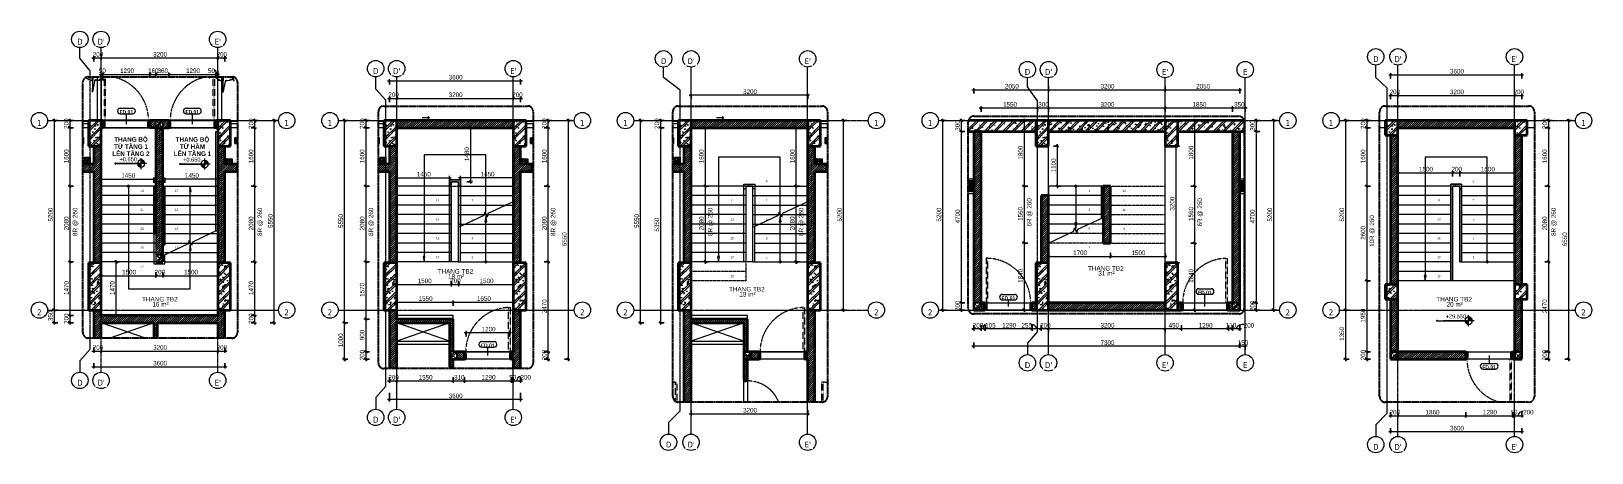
# Model space of a CAD drawing. Header units: millimetres. Extents: x 31919 to 91448, y -42770 to 34550.
# Drawn here: x 31919 to 74753, y -42770 to -31199 of the extents above; entities that cross this region are included whole.
import ezdxf

# ---------------------------------------------------------------- set-up
doc = ezdxf.new("R2010")
doc.units = ezdxf.units.MM
for name, pattern in [('Dash', [6, 3, -3]), ('Dash - Tight', [4.5, 3, -1.5]), ('Grid Line', [22.225, 12.7, -3.175, 3.175, -3.175]), ('Hidden', [7.14375, 4.7625, -2.38125]), ('IMPORT-CENTER _2_', [40.64, 25.4, -5.08, 5.08, -5.08]), ('IMPORT-CENTER _3_', [10.16, 6.35, -1.27, 1.27, -1.27]), ('Overhead', [3.96875, 2.38125, -1.5875])]:
    doc.linetypes.add(name, pattern=pattern)
for name, color, linetype, lineweight in [('0-1', 7, 'Continuous', 5), ('0-2', 250, 'Continuous', 18), ('0-3', 10, 'Continuous', 5), ('A-ANNO-DIMS', 211, 'Continuous', 9), ('A-ANNO-DIMS-50', 211, 'Continuous', 9), ('A-AREA-IDEN', 2, 'Continuous', 9), ('A-DETL-GENF-1', 92, 'Dash - Tight', 18), ('A-DETL-GENF-2', 254, 'Continuous', 18), ('A-DETL-GENF-3', 92, 'Hidden', 25), ('A-DETL-MBND-1', 253, 'Continuous', 18), ('A-DETL-MEDM', 33, 'Continuous', 35), ('A-DOOR', 31, 'Continuous', 18), ('A-DOOR-FRAM', 31, 'Continuous', 25), ('A-DOOR-IDEN', 31, 'Continuous', 9), ('A-FLOR', 192, 'Continuous', 18), ('A-FLOR-1', 250, 'Continuous', 18), ('A-FLOR-HRAL', 11, 'Continuous', 18), ('A-FLOR-HRAL-1', 11, 'Continuous', 25), ('A-GLAZ', 151, 'Continuous', 18), ('A-WALL', 113, 'Continuous', 18), ('A-WALL-1', 113, 'Continuous', 35), ('A-WALL-PATT-1', 111, 'Continuous', 18), ('A-WALL-PATT-2', 254, 'Continuous', 18), ('G-ANNO-DIMS', 111, 'Continuous', 9), ('G-ANNO-TEXT-1', 7, 'Continuous', 9), ('G-IMPT', 8, 'Continuous', 18), ('G-IMPT-1', 8, 'Continuous', 25), ('G-IMPT-2', 8, 'IMPORT-CENTER _3_', 18), ('G-IMPT-3', 8, 'IMPORT-CENTER _2_', 18), ('L-PLNT', 71, 'Continuous', 18), ('L-SITE-WALL-1', 7, 'Continuous', 35), ('M-EQPM', 50, 'Continuous', 18), ('M-EQPM-1', 250, 'Continuous', 18), ('M-EQPM-2', 253, 'Continuous', 18), ('S-COLS', 52, 'Continuous', 18), ('S-COLS-1', 9, 'Continuous', 5), ('S-COLS-2', 7, 'Continuous', 35), ('S-COLS-3', 52, 'Dash', 18), ('S-COLS-4', 254, 'Continuous', 18), ('S-COLS-5', 52, 'Continuous', 35), ('S-COLS-HDLN', 52, 'Dash', 18), ('S-COLS-HDLN-1', 254, 'Continuous', 18), ('S-GRID', 1, 'Continuous', 9), ('S-GRID-1', 1, 'Grid Line', 9), ('S-GRID-IDEN', 1, 'Continuous', 9), ('S-STRS', 31, 'Continuous', 18), ('S-STRS-ANNO', 31, 'Continuous', 18), ('S-STRS-MBND', 31, 'Overhead', 18), ('S-STRS-MBND-1', 31, 'Continuous', 18)]:
    doc.layers.add(name, color=color, linetype=linetype, lineweight=lineweight)
doc.styles.add('Arial', font='arial.ttf', dxfattribs={"height": 59.53})
doc.styles.add('Arial_2', font='arial.ttf', dxfattribs={"width": 0.9, "height": 112.5})
doc.styles.add('Arial_3', font='arial.ttf', dxfattribs={"height": 125})
doc.styles.add('Arial_B', font='arialbd.ttf', dxfattribs={"width": 0.9, "height": 100})
doc.styles.add('Arial_B_1', font='arialbd.ttf', dxfattribs={"width": 0.95, "height": 125})
doc.styles.add('Tahoma_B', font='tahomabd.ttf', dxfattribs={"height": 162.5})
doc.styles.add('UTM Avo', font='', dxfattribs={"width": 0.9, "height": 125})
doc.styles.get('UTM Avo').set_extended_font_data('UTM Avo')
doc.dimstyles.new('1_Dim_chi_tiet_2_5', dxfattribs={"dimscale": 304.8, "dimtxt": 124.912619, "dimasz": 0.19685, "dimexe": 0.164042, "dimexo": 0.0625, "dimgap": 0.016404, "dimtad": 1, "dimdec": 0, "dimrnd": 5, "dimzin": 0, "dimdsep": 46, "dimtxsty": 'UTM Avo', "dimblk1": 'OBLIQUE', "dimblk2": 'OBLIQUE', "dimsah": 1, "dimcen": 0.09, "dimdle": 0.164042, "dimazin": 0, "dimtfac": 1, "dimtdec": 4, "dimtix": 1, "dimtmove": 0, "dimatfit": 3, "dimfxl": 0.328084, "dimfxlon": 1, "dimtvp": 1, "dimtolj": 1, "dimtzin": 0, "dimarcsym": 2})
doc.dimstyles.new('1_Dim_chi_tiet_2_5_1', dxfattribs={"dimscale": 304.8, "dimtxt": 124.912619, "dimasz": 0.19685, "dimexe": 0.164042, "dimexo": 0.0625, "dimgap": 0.016404, "dimtad": 1, "dimdec": 0, "dimrnd": 5, "dimzin": 0, "dimdsep": 46, "dimtxsty": 'UTM Avo', "dimblk1": 'OBLIQUE', "dimblk2": 'OBLIQUE', "dimsah": 1, "dimcen": 0.09, "dimdle": 0.164042, "dimazin": 0, "dimtfac": 1, "dimtdec": 4, "dimtix": 1, "dimtmove": 1, "dimatfit": 3, "dimfxl": 0.328084, "dimfxlon": 1, "dimtvp": 1, "dimtolj": 1, "dimtzin": 0, "dimarcsym": 2})
pattern_1 = [(45, (0, 0), (-28.28427, 28.28427), [])]
pattern_2 = [(50, (0, 0), (364.368, -31.8783), [38.1, -419.1]), (355, (0, 0), (-70.4859, 382.1133), [30.48, -335.28]), (100.451, (30.36, -2.66), (293.885, 350.2334), [32.38, -356.18]), (46.184, (0, 101.6), (542.1585, -84.086), [57.15, -628.65]), (96.636, (45.2, 94.6), (474.805, 494.8554), [48.57, -534.27]), (351.184, (0, 101.6), (474.81, 494.85), [45.72, -502.92]), (21, (50.8, 76.2), (303.2285, -204.5305), [38.1, -419.1]), (326, (50.8, 76.2), (123.604, 368.376), [30.48, -335.28]), (71.451, (76.07, 59.16), (426.8341, 163.8427), [32.38, -356.18]), (37.5, (0, 0), (6.17665, 169.11015), [3.353, -327.863, 3.353, -337.007, -336.55]), (37.5, (0, 0), (6.17665, 169.11015), [-671.576, 3.353, -333.197]), (7.5, (0, 0), (133.6389, 200.3615), [3.353, -190.703, 3.353, -320.243, -128.27]), (7.5, (0, 0), (133.6389, 200.3615), [-517.652, 3.353, -124.917]), (327.5, (-113.28, 0), (271.18182, -11.45836), [3.353, -123.647, 3.353, -392.887, -525.78]), (327.5, (-113.28, 0), (271.18182, -11.45836), [-523.24, 3.353, -522.427]), (317.5, (-164.08, 0), (296.2585, 50.8528), [3.353, -161.747, 3.353, -259.791, -373.38]), (317.5, (-164.08, 0), (296.2585, 50.8528), [-428.244, 3.353, -370.027]), (45, (0, 0), (-125.7236, 125.7236), []), (45, (0, 190.5), (-125.7236, 125.7236), [])]
pattern_3 = [(45, (8113.044, 0), (-28.28427, 28.28427), [])]
pattern_4 = [(50, (8113.04, 0), (364.368, -31.8783), [38.1, -419.1]), (355, (8113.04, 0), (-70.4859, 382.1133), [30.48, -335.28]), (100.451, (8143.4, -2.66), (293.885, 350.2334), [32.38, -356.18]), (46.184, (8113.04, 101.6), (542.1585, -84.086), [57.15, -628.65]), (96.636, (8158.2, 94.6), (474.805, 494.8554), [48.57, -534.27]), (351.184, (8113.04, 101.6), (474.81, 494.85), [45.72, -502.92]), (21, (8163.84, 76.2), (303.2285, -204.5305), [38.1, -419.1]), (326, (8163.84, 76.2), (123.604, 368.376), [30.48, -335.28]), (71.451, (8189.1, 59.16), (426.8341, 163.8427), [32.38, -356.18]), (37.5, (8113.04, 0), (6.17665, 169.11015), [3.353, -327.863, 3.353, -337.007, -336.55]), (37.5, (8113.04, 0), (6.17665, 169.11015), [-671.576, 3.353, -333.197]), (7.5, (8113.04, 0), (133.6389, 200.3615), [3.353, -190.703, 3.353, -320.243, -128.27]), (7.5, (8113.04, 0), (133.6389, 200.3615), [-517.652, 3.353, -124.917]), (327.5, (7999.76, 0), (271.18182, -11.45836), [3.353, -123.647, 3.353, -392.887, -525.78]), (327.5, (7999.76, 0), (271.18182, -11.45836), [-523.24, 3.353, -522.427]), (317.5, (7948.96, 0), (296.2585, 50.8528), [3.353, -161.747, 3.353, -259.791, -373.38]), (317.5, (7948.96, 0), (296.2585, 50.8528), [-428.244, 3.353, -370.027]), (45, (8113.04, 0), (-125.7236, 125.7236), []), (45, (8113.04, 190.5), (-125.7236, 125.7236), [])]
pattern_5 = [(140, (-40102.56, -35387.3), (31.8783, 364.368), [38.1, -419.1]), (85, (-40102.56, -35387.3), (-382.1133, -70.4859), [30.48, -335.28]), (190.451, (-40099.9, -35356.95), (-350.2334, 293.885), [32.38, -356.18]), (136.184, (-40204.16, -35387.3), (84.086, 542.1585), [57.15, -628.65]), (186.636, (-40197.16, -35342.13), (-494.8554, 474.805), [48.57, -534.27]), (81.184, (-40204.16, -35387.3), (-494.85, 474.81), [45.72, -502.92]), (111, (-40178.76, -35336.5), (204.5305, 303.2285), [38.1, -419.1]), (56, (-40178.76, -35336.5), (-368.376, 123.604), [30.48, -335.28]), (161.451, (-40161.72, -35311.24), (-163.8427, 426.8341), [32.38, -356.18]), (127.5, (-40102.56, -35387.31), (-169.11015, 6.17665), [3.353, -327.863, 3.353, -337.007, -336.55]), (127.5, (-40102.56, -35387.31), (-169.11015, 6.17665), [-671.576, 3.353, -333.197]), (97.5, (-40102.56, -35387.31), (-200.3615, 133.6389), [3.353, -190.703, 3.353, -320.243, -128.27]), (97.5, (-40102.56, -35387.31), (-200.3615, 133.6389), [-517.652, 3.353, -124.917]), (57.5, (-40102.56, -35500.6), (11.45836, 271.18182), [3.353, -123.647, 3.353, -392.887, -525.78]), (57.5, (-40102.56, -35500.6), (11.45836, 271.18182), [-523.24, 3.353, -522.427]), (47.5, (-40102.56, -35551.4), (-50.8528, 296.2585), [3.353, -161.747, 3.353, -259.791, -373.38]), (47.5, (-40102.56, -35551.4), (-50.8528, 296.2585), [-428.244, 3.353, -370.027]), (135, (-40102.56, -35387.31), (-125.7236, -125.7236), []), (135, (-40293.06, -35387.31), (-125.7236, -125.7236), [])]
pattern_6 = [(45, (16193.59, 0), (-28.28427, 28.28427), [])]
pattern_7 = [(45, (26003.375, 0), (-28.28427, 28.28427), [])]
pattern_8 = [(50, (26003.37, 0), (364.368, -31.8783), [38.1, -419.1]), (355, (26003.37, 0), (-70.4859, 382.1133), [30.48, -335.28]), (100.451, (26033.74, -2.66), (293.885, 350.2334), [32.38, -356.18]), (46.184, (26003.37, 101.6), (542.1585, -84.086), [57.15, -628.65]), (96.636, (26048.55, 94.6), (474.805, 494.8554), [48.57, -534.27]), (351.184, (26003.4, 101.6), (474.81, 494.85), [45.72, -502.92]), (21, (26054.17, 76.2), (303.2285, -204.5305), [38.1, -419.1]), (326, (26054.17, 76.2), (123.604, 368.376), [30.48, -335.28]), (71.451, (26079.44, 59.16), (426.8341, 163.8427), [32.38, -356.18]), (37.5, (26003.37, 0), (6.17665, 169.11015), [3.353, -327.863, 3.353, -337.007, -336.55]), (37.5, (26003.37, 0), (6.17665, 169.11015), [-671.576, 3.353, -333.197]), (7.5, (26003.37, 0), (133.6389, 200.3615), [3.353, -190.703, 3.353, -320.243, -128.27]), (7.5, (26003.37, 0), (133.6389, 200.3615), [-517.652, 3.353, -124.917]), (327.5, (25890.09, 0), (271.18182, -11.45836), [3.353, -123.647, 3.353, -392.887, -525.78]), (327.5, (25890.09, 0), (271.18182, -11.45836), [-523.24, 3.353, -522.427]), (317.5, (25839.3, 0), (296.2585, 50.8528), [3.353, -161.747, 3.353, -259.791, -373.38]), (317.5, (25839.3, 0), (296.2585, 50.8528), [-428.244, 3.353, -370.027]), (45, (26003.37, 0), (-125.7236, 125.7236), []), (45, (26003.37, 190.5), (-125.7236, 125.7236), [])]
pattern_9 = [(45, (35594.96, 0), (-28.28427, 28.28427), [])]
pattern_10 = [(140, (-40102.56, -33736.94), (31.8783, 364.368), [38.1, -419.1]), (85, (-40102.56, -33736.94), (-382.1133, -70.4859), [30.48, -335.28]), (190.451, (-40099.9, -33706.57), (-350.2334, 293.885), [32.38, -356.18]), (136.184, (-40204.16, -33736.94), (84.086, 542.1585), [57.15, -628.65]), (186.636, (-40197.16, -33691.76), (-494.8554, 474.805), [48.57, -534.27]), (81.184, (-40204.16, -33736.94), (-494.85, 474.81), [45.72, -502.92]), (111, (-40178.76, -33686.14), (204.5305, 303.2285), [38.1, -419.1]), (56, (-40178.76, -33686.14), (-368.376, 123.604), [30.48, -335.28]), (161.451, (-40161.72, -33660.87), (-163.8427, 426.8341), [32.38, -356.18]), (127.5, (-40102.56, -33736.94), (-169.11015, 6.17665), [3.353, -327.863, 3.353, -673.557]), (127.5, (-40102.56, -33736.94), (-169.11015, 6.17665), [-334.569, -337.007, 3.353, -333.197]), (97.5, (-40102.56, -33736.94), (-200.3615, 133.6389), [3.353, -190.703, 3.353, -320.243, -128.27]), (97.5, (-40102.56, -33736.94), (-200.3615, 133.6389), [-517.652, 3.353, -124.917]), (57.5, (-40102.56, -33850.22), (11.45836, 271.18182), [3.353, -123.647, 3.353, -392.887, -525.78]), (57.5, (-40102.56, -33850.22), (11.45836, 271.18182), [-523.24, 3.353, -522.427]), (47.5, (-40102.56, -33901.02), (-50.8528, 296.2585), [3.353, -161.747, 3.353, -259.791, -373.38]), (47.5, (-40102.56, -33901.02), (-50.8528, 296.2585), [-428.244, 3.353, -370.027]), (135, (-40102.56, -33736.94), (-125.7236, -125.7236), []), (135, (-40293.06, -33736.94), (-125.7236, -125.7236), [])]
pattern_11 = [(140, (-40102.56, -37135.3), (31.8783, 364.368), [38.1, -419.1]), (85, (-40102.56, -37135.3), (-382.1133, -70.4859), [30.48, -335.28]), (190.451, (-40099.9, -37104.95), (-350.2334, 293.885), [32.38, -356.18]), (136.184, (-40204.16, -37135.3), (84.086, 542.1585), [57.15, -628.65]), (186.636, (-40197.16, -37090.13), (-494.8554, 474.805), [48.57, -534.27]), (81.184, (-40204.16, -37135.3), (-494.85, 474.81), [45.72, -502.92]), (111, (-40178.76, -37084.5), (204.5305, 303.2285), [38.1, -419.1]), (56, (-40178.76, -37084.5), (-368.376, 123.604), [30.48, -335.28]), (161.451, (-40161.72, -37059.24), (-163.8427, 426.8341), [32.38, -356.18]), (127.5, (-40102.56, -37135.31), (-169.11015, 6.17665), [3.353, -327.863, 3.353, -337.007, -336.55]), (127.5, (-40102.56, -37135.31), (-169.11015, 6.17665), [-671.576, 3.353, -333.197]), (97.5, (-40102.56, -37135.31), (-200.3615, 133.6389), [3.353, -190.703, 3.353, -320.243, -128.27]), (97.5, (-40102.56, -37135.31), (-200.3615, 133.6389), [-517.652, 3.353, -124.917]), (57.5, (-40102.56, -37248.6), (11.45836, 271.18182), [3.353, -123.647, 3.353, -392.887, -525.78]), (57.5, (-40102.56, -37248.6), (11.45836, 271.18182), [-523.24, 3.353, -522.427]), (47.5, (-40102.56, -37299.4), (-50.8528, 296.2585), [3.353, -161.747, 3.353, -259.791, -373.38]), (47.5, (-40102.56, -37299.4), (-50.8528, 296.2585), [-428.244, 3.353, -370.027]), (135, (-40102.56, -37135.31), (-125.7236, -125.7236), []), (135, (-40293.06, -37135.31), (-125.7236, -125.7236), [])]

msp = doc.modelspace()

# ---------------------------------------------------------------- texts
at = {"layer": 'A-AREA-IDEN', "char_height": 125, "line_spacing_factor": 0.936439, "style": 'Arial_3'}
for s, insert, width, attachment_point in [('\\pt2.5,5,7.5,10,12.5,15,17.5,20,22.5,25,27.5,30,32.5,35,37.5,40,42.5,45,47.5,50,52.5,55,57.5,60,62.5,65,67.5,70,72.5,75,77.5,80;THANG TB2', (61414.7, -37770.4), 985.5, 8), ('\\pt2.5,5,7.5,10,12.5,15,17.5,20,22.5,25,27.5,30,32.5,35,37.5,40,42.5,45,47.5,50,52.5,55,57.5,60,62.5,65,67.5,70,72.5,75,77.5,80;THANG TB2', (43562.8, -37853.9), 985.5, 8), ('\\pt2.5,5,7.5,10,12.5,15,17.5,20,22.5,25,27.5,30,32.5,35,37.5,40,42.5,45,47.5,50,52.5,55,57.5,60,62.5,65,67.5,70,72.5,75,77.5,80;18 m²', (43580.6, -37930.7), 453, 5), ('\\pt2.5,5,7.5,10,12.5,15,17.5,20,22.5,25,27.5,30,32.5,35,37.5,40,42.5,45,47.5,50,52.5,55,57.5,60,62.5,65,67.5,70,72.5,75,77.5,80;31 m²', (61432.6, -37847.3), 453, 5), ('\\pt2.5,5,7.5,10,12.5,15,17.5,20,22.5,25,27.5,30,32.5,35,37.5,40,42.5,45,47.5,50,52.5,55,57.5,60,62.5,65,67.5,70,72.5,75,77.5,80;THANG TB2', (35449.9, -38619.2), 985.5, 8), ('\\pt2.5,5,7.5,10,12.5,15,17.5,20,22.5,25,27.5,30,32.5,35,37.5,40,42.5,45,47.5,50,52.5,55,57.5,60,62.5,65,67.5,70,72.5,75,77.5,80;THANG TB2', (51560.4, -38343.9), 985.5, 8), ('\\pt2.5,5,7.5,10,12.5,15,17.5,20,22.5,25,27.5,30,32.5,35,37.5,40,42.5,45,47.5,50,52.5,55,57.5,60,62.5,65,67.5,70,72.5,75,77.5,80;18 m²', (51578.3, -38420.7), 453, 5), ('\\pt2.5,5,7.5,10,12.5,15,17.5,20,22.5,25,27.5,30,32.5,35,37.5,40,42.5,45,47.5,50,52.5,55,57.5,60,62.5,65,67.5,70,72.5,75,77.5,80;THANG TB2', (70972.8, -38618.6), 985.5, 8), ('\\pt2.5,5,7.5,10,12.5,15,17.5,20,22.5,25,27.5,30,32.5,35,37.5,40,42.5,45,47.5,50,52.5,55,57.5,60,62.5,65,67.5,70,72.5,75,77.5,80;16 m²', (35467.7, -38696.1), 453, 5), ('\\pt2.5,5,7.5,10,12.5,15,17.5,20,22.5,25,27.5,30,32.5,35,37.5,40,42.5,45,47.5,50,52.5,55,57.5,60,62.5,65,67.5,70,72.5,75,77.5,80;20 m²', (70990.7, -38695.4), 453, 5)]:
    msp.add_mtext(s, dxfattribs=dict(at, insert=insert, width=width, attachment_point=attachment_point))
at = {"layer": 'A-DOOR-IDEN', "char_height": 100, "width": 351.45, "attachment_point": 5, "line_spacing_factor": 0.936439, "style": 'Arial_B'}
for insert in [(34529.4, -33416.7), (36339.4, -33416.7), (58740.1, -38526), (64132.8, -38369.1), (44450.8, -39821.5), (71934.4, -40421.3)]:
    msp.add_mtext('\\pt2.25,4.5,6.75,9,11.25,13.5,15.75,18,20.25,22.5,24.75,27,29.25,31.5,33.75,36,38.25,40.5,42.75,45,47.25,49.5,51.75,54,56.25,58.5,60.75,63,65.25,67.5,69.75,72;FD.01', dxfattribs=dict(at, insert=insert))
at = {"layer": 'G-ANNO-DIMS', "char_height": 112.5, "attachment_point": 1, "line_spacing_factor": 0.941778, "style": 'Arial_2'}
for s, insert, width in [('+0.650', (34343.5, -34656.7), 519.248), ('+0.650', (36089, -34668.4), 519.248), ('+29.550', (70742.4, -38968.1), 612.906)]:
    msp.add_mtext(s, dxfattribs=dict(at, insert=insert, width=width))
at = {"layer": 'G-ANNO-TEXT-1', "char_height": 125, "width": 996.075, "attachment_point": 5, "line_spacing_factor": 0.936439, "style": 'Arial_B_1'}
for s, insert in [('\\pt570,1140,1710,2280,2850,3420,3990,4560,5130,5700,6270,6840,7410,7980,8550,9120,9690,10260,10830,11400,11970,12540,13110,13680,14250,14820,15390,15960,16530,17100,17670,18240;THANG BỘ\\PTỪ TẦNG 1 LÊN TẦNG 2', (34658, -34366.3)), ('\\pt570,1140,1710,2280,2850,3420,3990,4560,5130,5700,6270,6840,7410,7980,8550,9120,9690,10260,10830,11400,11970,12540,13110,13680,14250,14820,15390,15960,16530,17100,17670,18240;THANG BỘ\\PTỪ HẦM\\PLÊN TẦNG 1', (36344.4, -34366.3))]:
    msp.add_mtext(s, dxfattribs=dict(at, insert=insert))
at = {"layer": 'S-STRS-ANNO', "attachment_point": 1, "line_spacing_factor": 0.941778, "style": 'Arial'}
for s, insert, char_height, width in [('19', (34916.2, -35552), 59.53, 109.886), ('17', (35864.8, -35552), 59.53, 109.886), ('9', (44000.7, -35292), 59.5, 54.943), ('9', (52081.3, -35292), 59.5, 54.943), ('1', (60941.1, -35552), 59.5, 54.943), ('13', (61868.2, -35552), 59.53, 109.886), ('9', (71482.7, -35292), 59.5, 54.943), ('11', (43029.2, -35812), 59.53, 109.886), ('7', (44000.7, -35812), 59.5, 54.943), ('11', (51109.7, -35812), 59.53, 109.886), ('7', (52081.3, -35812), 59.5, 54.943), ('11', (70511.1, -35812), 59.53, 109.886), ('7', (71482.7, -35812), 59.5, 54.943), ('21', (34916.2, -36072), 59.53, 109.886), ('15', (35864.8, -36072), 59.53, 109.886), ('13', (43029.2, -36332), 59.53, 109.886), ('5', (44000.7, -36332), 59.5, 54.943), ('13', (51109.7, -36332), 59.53, 109.886), ('5', (52081.3, -36332), 59.5, 54.943), ('3', (60941.1, -36072), 59.5, 54.943), ('11', (61868.2, -36072), 59.53, 109.886), ('13', (70511.1, -36332), 59.53, 109.886), ('5', (71482.7, -36332), 59.5, 54.943), ('23', (34916.2, -36592), 59.53, 109.886), ('13', (35864.8, -36592), 59.53, 109.886), ('5', (60941.1, -36592), 59.5, 54.943), ('9', (61891.1, -36592), 59.5, 54.943), ('25', (34916.2, -37112), 59.53, 109.886), ('11', (35864.8, -37112), 59.53, 109.886), ('15', (43029.2, -36852), 59.53, 109.886), ('3', (44000.7, -36852), 59.5, 54.943), ('15', (51109.7, -36852), 59.53, 109.886), ('3', (52081.3, -36852), 59.5, 54.943), ('7', (60941.1, -37112), 59.5, 54.943), ('15', (70511.1, -36852), 59.53, 109.886), ('3', (71482.7, -36852), 59.5, 54.943), ('27', (34916.2, -37632), 59.53, 109.886), ('17', (43029.2, -37372), 59.53, 109.886), ('1', (44000.7, -37372), 59.5, 54.943), ('17', (51109.7, -37372), 59.53, 109.886), ('1', (52081.3, -37372), 59.5, 54.943), ('17', (70511.1, -37372), 59.53, 109.886), ('1', (71482.7, -37372), 59.5, 54.943), ('19', (51109.7, -37892), 59.53, 109.886), ('19', (70511.1, -37892), 59.53, 109.886)]:
    msp.add_mtext(s, dxfattribs=dict(at, insert=insert, char_height=char_height, width=width))

# ---------------------------------------------------------------- blocks, each defined once
blk = doc.blocks.new('NCV_TKTC_KET CAU_rvt-1-TKCS_THANG BỘ TB2 - MẶT BẰNG TẦNG 1')
at = {"layer": 'S-COLS-1'}
blk.add_hatch(color=256, dxfattribs=at).paths.add_polyline_path([(37037, -34353), (37037, -34353), (37037, -33653)])
at = {"layer": 'A-FLOR-1'}
for p, q in [((35586, -35453), (36985, -35453)), ((37035, -35453), (37037, -35453)), ((33837, -39621), (33837, -39203)), ((35287, -39203), (35287, -39621))]:
    blk.add_line(p, q, dxfattribs=at)
at = {"layer": 'S-COLS-2'}
blk.add_line((37037, -33653), (37037, -34353), dxfattribs=at)
blk = doc.blocks.new('THU NUOC - THU NUOC-461820-TKCS_THANG BỘ TB2 - MẶT BẰNG TẦNG 1')
at = {"layer": 'M-EQPM-2'}
for p, q in [((-66, 71), (-66, 43)), ((84, 71), (-66, 71)), ((59, 46), (-41, 46)), ((-41, 46), (-41, 43)), ((59, 43), (59, 46)), ((84, 43), (84, 71))]:
    blk.add_line(p, q, dxfattribs=at)
blk = doc.blocks.new('THU NUOC - THU NUOC-455054-TKCS_THANG BỘ TB2 - MẶT BẰNG TẦNG 1')
at = {"layer": 'M-EQPM-2'}
for p, q in [((-66, -71), (-66, 1)), ((-41, 1), (-41, -46)), ((59, -46), (59, 1)), ((84, 1), (84, -71)), ((84, -71), (-66, -71)), ((-41, -46), (59, -46)), ((-23, -5), (41, -5)), ((41, -11), (-23, -11)), ((-11, -17), (28, -17)), ((28, -23), (-11, -23)), ((-1, -30), (19, -30)), ((19, -36), (-1, -36))]:
    blk.add_line(p, q, dxfattribs=at)
for centre, radius, start, end in [((9, 4), 45, 184.555, 355.445), ((9, 4), 45, 184.555, 355.445), ((-23, -8), 3, 90, 270), ((-11, -20), 3, 90, 270), ((-1, -33), 3, 90, 270), ((19, -33), 3, 270, 90), ((28, -20), 3, 270, 90), ((41, -8), 3, 270, 90)]:
    blk.add_arc(centre, radius, start, end, dxfattribs=at)
blk = doc.blocks.new('NCV_TKTC_TANG 1_rvt-1-TKCS_THANG BỘ TB2 - MẶT BẰNG TẦNG 1')
at = {"layer": 'A-FLOR-1'}
blk.add_line((37582, -35053), (37560, -35053), dxfattribs=at)
at = {"layer": 'M-EQPM-1'}
for name, p, rotation in [('THU NUOC - THU NUOC-461820-TKCS_THANG BỘ TB2 - MẶT BẰNG TẦNG 1', (33293, -34194), 270.0000000000001), ('THU NUOC - THU NUOC-455054-TKCS_THANG BỘ TB2 - MẶT BẰNG TẦNG 1', (37581, -34194), 269.9999999999998)]:
    blk.add_blockref(name, p, dxfattribs=dict(at, rotation=rotation))
blk = doc.blocks.new('FD_01 - FD_01-1200x2200mm-1787917-TKCS_THANG BỘ TB2 - MẶT BẰNG TẦNG 1')
at = {"layer": 'A-DETL-GENF-1'}
for p, q in [((570, 100), (570, 1300)), ((610, 1300), (610, 100)), ((610, 100), (570, 100))]:
    blk.add_line(p, q, dxfattribs=at)
blk.add_arc((610, 100), 1220, 99.9944, 180, dxfattribs=at)
at = {"layer": 'A-DOOR-FRAM'}
for p, q in [((-610, 100), (-645, 100)), ((-610, 60), (-610, 100)), ((-600, 60), (-610, 60)), ((-600, -100), (-600, 60)), ((610, 60), (600, 60)), ((600, 60), (600, -100)), ((645, 100), (610, 100)), ((610, 100), (610, 60)), ((-645, -100), (-600, -100)), ((600, -100), (645, -100))]:
    blk.add_line(p, q, dxfattribs=at)
blk = doc.blocks.new('FD_01 - FD_01-1200x2200mm-1787918-TKCS_THANG BỘ TB2 - MẶT BẰNG TẦNG 1')
at = {"layer": 'A-DETL-GENF-1'}
for p, q in [((610, -100), (570, -100)), ((570, -100), (570, -1300)), ((610, -1300), (610, -100))]:
    blk.add_line(p, q, dxfattribs=at)
blk.add_arc((610, -100), 1220, 180, 260.0056, dxfattribs=at)
at = {"layer": 'A-DOOR-FRAM'}
for p, q in [((-645, 100), (-600, 100)), ((-600, 100), (-600, -60)), ((600, 100), (645, 100)), ((600, -60), (600, 100)), ((-610, -100), (-645, -100)), ((-600, -60), (-610, -60)), ((-610, -60), (-610, -100)), ((610, -60), (600, -60)), ((610, -100), (610, -60)), ((645, -100), (610, -100))]:
    blk.add_line(p, q, dxfattribs=at)
blk = doc.blocks.new('Top Rail Type - Top Rail_Internal_-950603-TKCS_THANG BỘ TB2 - MẶT BẰNG TẦNG 1')
at = {"layer": 'A-FLOR-HRAL'}
for p, q in [((35453, 35287), (35453, 35336)), ((36768, 35287), (35453, 35287)), ((36768, 35337), (36768, 35287))]:
    blk.add_line(p, q, dxfattribs=at)
blk = doc.blocks.new('Top Rail Type - Top Rail_Internal_-V1-TKCS_THANG BỘ TB2 - MẶT BẰNG TẦNG 1')
at = {"layer": 'A-FLOR-HRAL'}
for p, q in [((37339, 35586), (37362, 35536)), ((37458, 35586), (37339, 35586)), ((37583, 35586), (37458, 35586)), ((37583, 35461), (37583, 35586)), ((35453, 35336), (35453, 35287)), ((35453, 35287), (37458, 35287)), ((36768, 35337), (37458, 35337)), ((37458, 35536), (37362, 35536)), ((37533, 35536), (37458, 35536)), ((37458, 35337), (37533, 35337)), ((37458, 35287), (37583, 35287)), ((37533, 35461), (37533, 35536)), ((37533, 35337), (37533, 35461)), ((37583, 35287), (37583, 35461))]:
    blk.add_line(p, q, dxfattribs=at)
blk = doc.blocks.new('Railing - 50 x 10mm-1251311-TKCS_THANG BỘ TB2 - MẶT BẰNG TẦNG 1')
at = {"layer": 'A-FLOR-HRAL-1'}
for p, q in [((25, 5), (-25, 5)), ((-25, 5), (-25, 0)), ((25, 0), (25, 5))]:
    blk.add_line(p, q, dxfattribs=at)
blk = doc.blocks.new('Railing - Railing-1598316-TKCS_THANG BỘ TB2 - MẶT BẰNG TẦNG 1')
at = {"layer": 'A-FLOR-HRAL'}
for p, q in [((33678, 37582), (33678, 37392)), ((33728, 37392), (33728, 37582))]:
    blk.add_line(p, q, dxfattribs=at)
blk.add_blockref('Railing - 50 x 10mm-1251311-TKCS_THANG BỘ TB2 - MẶT BẰNG TẦNG 1', (33703, 37387))
blk = doc.blocks.new('Railing - 50 x 10mm-V2-TKCS_THANG BỘ TB2 - MẶT BẰNG TẦNG 1')
at = {"layer": 'A-FLOR-HRAL-1'}
for p, q in [((-25, 0), (-25, -5)), ((25, -5), (25, 0)), ((-25, -5), (25, -5))]:
    blk.add_line(p, q, dxfattribs=at)
blk = doc.blocks.new('Railing - Railing-1598336-TKCS_THANG BỘ TB2 - MẶT BẰNG TẦNG 1')
at = {"layer": 'A-FLOR-HRAL'}
for p, q in [((33678, 33482), (33678, 33336)), ((33728, 33336), (33728, 33482))]:
    blk.add_line(p, q, dxfattribs=at)
blk.add_blockref('Railing - 50 x 10mm-V2-TKCS_THANG BỘ TB2 - MẶT BẰNG TẦNG 1', (33703, 33487))
blk = doc.blocks.new('TKTC_XREF_251221_MB TANG 1 - TKTC_XREF_260130_MB TANG 1_dwg_THU NUOC - THU NUOC-444531-TKCS_MB TẦNG 1-4202120-TKCS_THANG BỘ TB2 - MẶT BẰNG TẦNG 1')
at = {"layer": 'M-EQPM', "flags": 128}
for points in [[(84, 43), (84, 71), (-66, 71), (-66, 43)], [(59, 43), (59, 46), (-41, 46), (-41, 43)]]:
    blk.add_lwpolyline(points, dxfattribs=at)
blk = doc.blocks.new('TKTC_XREF_251221_MB TANG 1 - TKTC_XREF_260130_MB TANG 1_dwg_THU NUOC - THU NUOC-444531-TKCS_MB TẦNG 1-V3-TKCS_THANG BỘ TB2 - MẶT BẰNG TẦNG 1')
at = {"layer": 'M-EQPM'}
for p, q in [((-23, -14), (41, -14)), ((41, -20), (-23, -20)), ((-11, -26), (28, -26)), ((28, -32), (-11, -32)), ((-1, -38), (19, -38)), ((19, -44), (-1, -44)), ((59, -54), (59, -8)), ((84, -79), (84, -8))]:
    blk.add_line(p, q, dxfattribs=at)
at = {"layer": 'M-EQPM', "flags": 128}
for points in [[(-66, -8), (-66, -79), (84, -79)], [(-41, -8), (-41, -54), (59, -54)]]:
    blk.add_lwpolyline(points, dxfattribs=at)
at = {"layer": 'M-EQPM'}
for centre, radius, start, end in [((9, -4), 45, 184.6372, 355.3628), ((9, -4), 45, 184.6372, 355.3628), ((-23, -17), 3, 90, 270), ((-11, -29), 3, 90, 270), ((-1, -41), 3, 90, 270), ((19, -41), 3, 270, 90), ((28, -29), 3, 270, 90), ((41, -17), 3, 270, 90)]:
    blk.add_arc(centre, radius, start, end, dxfattribs=at)
blk = doc.blocks.new('TKTC_XREF_251221_MB TANG 1 - TKTC_XREF_260130_MB TANG 1_dwg_CUM U_DN100-4202112-TKCS_THANG BỘ TB2 - MẶT BẰNG TẦNG 1')
at = {"layer": 'G-IMPT'}
blk.add_hatch(color=256, dxfattribs=at).paths.add_polyline_path([(0, 61), (0, 57), (15, 55), (28, 49), (40, 40), (49, 28), (55, 15), (57, 0), (55, -15), (49, -29), (40, -40), (28, -49), (15, -55), (0, -57), (0, -61), (16, -59), (30, -53), (43, -43), (53, -31), (59, -16), (61, 0), (59, 16), (53, 30), (43, 43), (30, 53), (16, 59)])
for p, q in [((-79, 67), (-79, 63)), ((-77, 67), (-77, 63)), ((-75, 67), (-75, 63)), ((-73, 69), (-73, 61)), ((-67, 68), (-72, 68)), ((-67, 62), (-72, 62)), ((-65, 69), (0, 69)), ((-79, -63), (-79, -67)), ((-77, -63), (-77, -67)), ((-75, -63), (-75, -67)), ((-73, -61), (-73, -69)), ((-67, -62), (-72, -62)), ((-67, -68), (-72, -68)), ((-65, -69), (0, -69))]:
    blk.add_line(p, q, dxfattribs=at)
at = {"layer": 'G-IMPT', "flags": 128}
for points in [[(-73, 68), (-78, 68), (-78, 62), (-73, 62)], [(-72, 59), (-67, 59), (-67, 71), (-72, 71)], [(-67, 71), (-67, 73), (-65, 73), (-65, 57), (-67, 57), (-67, 59)], [(-65, 61), (0, 61), (0, 57)], [(-73, -62), (-78, -62), (-78, -68), (-73, -68)], [(-72, -71), (-67, -71), (-67, -59), (-72, -59)], [(-67, -59), (-67, -57), (-65, -57), (-65, -73), (-67, -73), (-67, -71)], [(-65, -61), (0, -61), (0, -57)]]:
    blk.add_lwpolyline(points, dxfattribs=at)
at = {"layer": 'G-IMPT'}
for centre, radius, start, end in [((-78, 67), 0.96, 90, 180), ((-78, 63), 0.96, 180, 270), ((-71, 69), 1.56, 112.6199, 247.3801), ((-68, 65), 4.8, 143.1301, 216.8699), ((-71, 61), 1.56, 112.6199, 247.3801), ((0, 0), 69, 270, 90), ((0, 0), 61, 270, 90), ((0, 0), 57, 270, 90), ((-78, -63), 0.96, 90, 180), ((-78, -67), 0.96, 180, 270), ((-71, -61), 1.56, 112.6199, 247.3801), ((-68, -65), 4.8, 143.1301, 216.8699), ((-71, -69), 1.56, 112.6199, 247.3801)]:
    blk.add_arc(centre, radius, start, end, dxfattribs=at)
blk = doc.blocks.new('TKTC_XREF_251221_MB TANG 1 - TKTC_XREF_260130_MB TANG 1_dwg_$cc-4202125-TKCS_THANG BỘ TB2 - MẶT BẰNG TẦNG 1')
at = {"layer": 'G-IMPT'}
blk.add_circle((0, 0), 0.5, dxfattribs=at)
for centre, radius, start, end in [((0, 0), 0.5, 90, 270), ((0.19, 0.25), 0.313, 126.8699, 233.1301), ((-0.19, -0.25), 0.313, 306.8699, 53.1301)]:
    blk.add_arc(centre, radius, start, end, dxfattribs=at)
at = {"layer": 'G-IMPT-2'}
for p, q in [((-0.67, 0), (0.67, 0)), ((0, -0.67), (0, 0.67))]:
    blk.add_line(p, q, dxfattribs=at)
blk = doc.blocks.new('TKTC_XREF_251221_MB TANG 1 - TKTC_XREF_260130_MB TANG 1_dwg-4202109-TKCS_THANG BỘ TB2 - MẶT BẰNG TẦNG 1')
at = {"layer": 'G-IMPT', "flags": 128}
for points in [[(-168450, -364060), (-168450, -363910), (-168299, -363910), (-168299, -364060)], [(-168349, -367962), (-168499, -367962), (-168499, -367812), (-168349, -367812)]]:
    blk.add_lwpolyline(points, close=True, dxfattribs=at)
for points in [[(-168299, -364110), (-168299, -364060), (-168450, -364060), (-168450, -364109), (-168299, -364109)], [(-168299, -367812), (-168349, -367812), (-168349, -367963), (-168299, -367962)]]:
    blk.add_lwpolyline(points, dxfattribs=at)
at = {"layer": 'G-IMPT-1'}
for p, q in [((-169499, -364360), (-169499, -365650)), ((-169499, -366170), (-169499, -367460))]:
    blk.add_line(p, q, dxfattribs=at)
for name, p in [('TKTC_XREF_251221_MB TANG 1 - TKTC_XREF_260130_MB TANG 1_dwg_THU NUOC - THU NUOC-444531-TKCS_MB TẦNG 1-V3-TKCS_THANG BỘ TB2 - MẶT BẰNG TẦNG 1', (-168958, -363757)), ('TKTC_XREF_251221_MB TANG 1 - TKTC_XREF_260130_MB TANG 1_dwg_THU NUOC - THU NUOC-444531-TKCS_MB TẦNG 1-4202120-TKCS_THANG BỘ TB2 - MẶT BẰNG TẦNG 1', (-168958, -368054))]:
    blk.add_blockref(name, p)
for name, p, xscale, yscale, zscale, rotation in [('TKTC_XREF_251221_MB TANG 1 - TKTC_XREF_260130_MB TANG 1_dwg_$cc-4202125-TKCS_THANG BỘ TB2 - MẶT BẰNG TẦNG 1', (-168378, -363995), 113.7150000000073, 113.7150000000073, 113.7150000000073, 269.9990086637467), ('TKTC_XREF_251221_MB TANG 1 - TKTC_XREF_260130_MB TANG 1_dwg_CUM U_DN100-4202112-TKCS_THANG BỘ TB2 - MẶT BẰNG TẦNG 1', (-168377, -363995), 0.9975000000000007, 0.9975000000000007, 0.9975000000000007, 90.00099133829464), ('TKTC_XREF_251221_MB TANG 1 - TKTC_XREF_260130_MB TANG 1_dwg_$cc-4202125-TKCS_THANG BỘ TB2 - MẶT BẰNG TẦNG 1', (-168414, -367891), 113.7150000000073, 113.7150000000073, 113.7150000000073, 359.9990086636432), ('TKTC_XREF_251221_MB TANG 1 - TKTC_XREF_260130_MB TANG 1_dwg_CUM U_DN100-4202112-TKCS_THANG BỘ TB2 - MẶT BẰNG TẦNG 1', (-168414, -367890), 0.9975000000000006, 0.9975000000000006, 0.9975000000000006, 180.000991338195)]:
    blk.add_blockref(name, p, dxfattribs=dict(xscale=xscale, yscale=yscale, zscale=zscale, rotation=rotation))
blk = doc.blocks.new('TKTC_XREF_251221_MB TANG 1 - TKTC_XREF_251221_MB TANG 1-2038492-TKCS_THANG BỘ TB2 - MẶT BẰNG TẦNG 1')
blk.add_blockref('TKTC_XREF_251221_MB TANG 1 - TKTC_XREF_260130_MB TANG 1_dwg-4202109-TKCS_THANG BỘ TB2 - MẶT BẰNG TẦNG 1', (169499, 384110))
blk = doc.blocks.new('CAY MAI VAN PHUC - CAY DUC SOC_dwg-2256080-TKCS_THANG BỘ TB2 - MẶT BẰNG TẦNG 1')
at = {"layer": 'G-IMPT', "flags": 128}
for points in [[(-347, 278), (-473, 307), (-360, 247), (-426, 247), (-446, 207), (-419, 174), (-453, 167), (-466, 68), (-439, 68), (-473, 48), (-439, 14), (-878, -79), (-341, -52)], [(-348, 341), (-366, 320), (-347, 298)], [(-341, -83), (-473, -105), (-446, -205), (-419, -198), (-419, -238), (-362, -312)]]:
    blk.add_lwpolyline(points, dxfattribs=at)
blk = doc.blocks.new('CAY MAI VAN PHUC - CAY BONG TRANG-2256527-TKCS_THANG BỘ TB2 - MẶT BẰNG TẦNG 1')
at = {"extrusion": (0, 0, -1), "xscale": 0.7894736842105263, "yscale": 0.7894736842105263, "zscale": -0.7894736842105263, "rotation": 180}
blk.add_blockref('CAY MAI VAN PHUC - CAY DUC SOC_dwg-2256080-TKCS_THANG BỘ TB2 - MẶT BẰNG TẦNG 1', (0, 0), dxfattribs=at)
blk = doc.blocks.new('CAY MAI VAN PHUC - CAY DUC SOC_dwg-V4-TKCS_THANG BỘ TB2 - MẶT BẰNG TẦNG 1')
at = {"layer": 'G-IMPT', "flags": 128}
for points in [[(-333, 275), (-473, 307), (-360, 247), (-426, 247), (-446, 207), (-419, 174), (-453, 167), (-466, 68), (-439, 68), (-473, 48), (-439, 14), (-878, -79), (-329, -51)], [(-352, 336), (-366, 320), (-334, 282)], [(-329, -81), (-473, -105), (-446, -205), (-419, -198), (-419, -238), (-353, -324), (-329, -301)], [(-329, -486), (-366, -550), (-329, -504)], [(-329, -313), (-340, -364), (-329, -369)]]:
    blk.add_lwpolyline(points, dxfattribs=at)
blk = doc.blocks.new('CAY MAI VAN PHUC - CAY BONG TRANG-V5-TKCS_THANG BỘ TB2 - MẶT BẰNG TẦNG 1')
at = {"extrusion": (0, 0, -1), "xscale": 0.7894736842105263, "yscale": 0.7894736842105263, "zscale": -0.7894736842105263, "rotation": 180}
blk.add_blockref('CAY MAI VAN PHUC - CAY DUC SOC_dwg-V4-TKCS_THANG BỘ TB2 - MẶT BẰNG TẦNG 1', (0, 0), dxfattribs=at)
blk = doc.blocks.new('G1_SOF - BO TRU - 200x200-3944913-TKCS_THANG BỘ TB2 - MẶT BẰNG TẦNG 1')
at = {"layer": 'S-COLS-HDLN'}
for p, q in [((-100, 100), (100, -100)), ((100, 100), (-100, -100))]:
    blk.add_line(p, q, dxfattribs=at)
blk = doc.blocks.new('G1_SOF - BO TRU - 200x200-3050151-TKCS_THANG BỘ TB2 - MẶT BẰNG TẦNG 1')
at = {"layer": 'S-COLS-HDLN'}
for p, q in [((-100, 100), (100, -100)), ((100, 100), (-100, -100))]:
    blk.add_line(p, q, dxfattribs=at)
blk = doc.blocks.new('DEG_02-DEG_03 - DEG_02-2500x2400mm-CỬA ĐI 02 CÁNH TRƯỢT-625766-TKCS_THANG BỘ TB2 - MẶT BẰNG TẦNG 1')
at = {"layer": 'A-DOOR-FRAM'}
for p, q in [((-1229, 100), (-1250, 100)), ((-1250, 100), (-1250, 0)), ((-1250, 0), (-1229, 0))]:
    blk.add_line(p, q, dxfattribs=at)
blk = doc.blocks.new('Top Rail Type - Top Rail_Internal_-3803884-TKCS_THANG BỘ TB2 - MẶT BẰNG TẦNG 1')
at = {"layer": 'A-FLOR-HRAL'}
for p, q in [((33953, 36985), (33953, 37035)), ((33953, 37035), (35453, 37035)), ((35453, 36985), (33953, 36985)), ((35453, 37035), (36663, 37035)), ((35453, 37035), (35453, 36985)), ((36686, 36985), (35453, 36985))]:
    blk.add_line(p, q, dxfattribs=at)
blk = doc.blocks.new('Top Rail Type - Top Rail_Internal_-V6-TKCS_THANG BỘ TB2 - MẶT BẰNG TẦNG 1')
at = {"layer": 'A-FLOR-HRAL'}
for p, q in [((33953, 36985), (33953, 37035)), ((35453, 37035), (33953, 37035)), ((35453, 36985), (33953, 36985)), ((36663, 37035), (35453, 37035)), ((36686, 36985), (35453, 36985))]:
    blk.add_line(p, q, dxfattribs=at)
blk = doc.blocks.new('Top Rail Type - Top Rail_Internal_-3803900-TKCS_THANG BỘ TB2 - MẶT BẰNG TẦNG 1')
at = {"layer": 'A-FLOR-HRAL'}
for p, q in [((35453, 35536), (35453, 35586)), ((35453, 35586), (36938, 35586)), ((36938, 35586), (37063, 35586)), ((36938, 35586), (36938, 35536)), ((37063, 35586), (37063, 35536)), ((36938, 35536), (35453, 35536)), ((37013, 35536), (36938, 35536))]:
    blk.add_line(p, q, dxfattribs=at)
blk = doc.blocks.new('Top Rail Type - Top Rail_Internal_-V7-TKCS_THANG BỘ TB2 - MẶT BẰNG TẦNG 1')
at = {"layer": 'A-FLOR-HRAL'}
for p, q in [((35453, 35536), (35453, 35586)), ((36938, 35586), (35453, 35586)), ((37063, 35586), (36938, 35586)), ((37063, 35536), (37063, 35586)), ((36938, 35536), (35453, 35536)), ((37013, 35536), (36938, 35536))]:
    blk.add_line(p, q, dxfattribs=at)
blk = doc.blocks.new('BORDER VIEW - BORDER VIEW-1914818-TKCS_THANG BỘ TB2 - MẶT BẰNG TẦNG 1')
at = {"layer": 'A-DETL-GENF-3'}
for p, q in [((0, 150), (0, 4096)), ((150, 4246), (7019, 4246)), ((7169, 4096), (7169, 150)), ((7019, 0), (150, 0))]:
    blk.add_line(p, q, dxfattribs=at)
for centre, start, end in [((150, 4096), 90, 180), ((7019, 4096), 0, 90), ((150, 150), 180, 270), ((7019, 150), 270, 360)]:
    blk.add_arc(centre, 150, start, end, dxfattribs=at)
blk = doc.blocks.new('NCV_TKTC_KET CAU_rvt-2-TKCS_THANG BỘ TB2 - MẶT BẰNG TẦNG 2-7')
at = {"layer": 'S-COLS-1'}
blk.add_hatch(color=256, dxfattribs=at).paths.add_polyline_path([(37037, -34353), (37037, -34353), (37037, -33653)])
at = {"layer": 'A-FLOR-1'}
for p, q in [((35287, -37533), (33837, -37533)), ((35536, -37533), (35337, -37533)), ((37037, -37533), (37036, -37533)), ((35387, -39003), (33837, -39003)), ((33837, -39703), (33837, -39203)), ((35387, -40003), (35387, -39003)), ((35387, -39103), (35387, -40003)), ((36950, -40003), (35730, -40003)), ((35730, -40003), (36950, -40003))]:
    blk.add_line(p, q, dxfattribs=at)
at = {"layer": 'S-COLS-2'}
blk.add_line((37037, -33653), (37037, -34353), dxfattribs=at)
blk = doc.blocks.new('THU NUOC - THU NUOC-461820-TKCS_THANG BỘ TB2 - MẶT BẰNG TẦNG 2-7')
at = {"layer": 'A-DETL-MBND-1'}
for p, q in [((-66, 71), (-66, 41)), ((84, 71), (-66, 71)), ((59, 46), (-41, 46)), ((-41, 46), (-41, 41)), ((59, 41), (59, 46)), ((84, 41), (84, 71))]:
    blk.add_line(p, q, dxfattribs=at)
blk = doc.blocks.new('THU NUOC - THU NUOC-455054-TKCS_THANG BỘ TB2 - MẶT BẰNG TẦNG 2-7')
at = {"layer": 'A-DETL-MBND-1'}
for p, q in [((-66, -71), (-66, 3)), ((-41, 3), (-41, -46)), ((1, 1), (-23, 1)), ((1, 3), (1, 1)), ((17, 1), (17, 3)), ((41, 1), (17, 1)), ((59, -46), (59, 3)), ((84, 3), (84, -71)), ((84, -71), (-66, -71)), ((-41, -46), (59, -46)), ((-23, -5), (41, -5)), ((41, -11), (-23, -11)), ((-11, -17), (28, -17)), ((28, -23), (-11, -23)), ((-1, -30), (19, -30)), ((19, -36), (-1, -36))]:
    blk.add_line(p, q, dxfattribs=at)
for centre, radius, start, end in [((9, 4), 45, 182.4613, 357.5387), ((9, 4), 45, 182.4613, 357.5387), ((-23, 4), 3, 225, 270), ((41, 4), 3, 270, 315), ((-23, -8), 3, 90, 270), ((-11, -20), 3, 90, 270), ((-1, -33), 3, 90, 270), ((19, -33), 3, 270, 90), ((28, -20), 3, 270, 90), ((41, -8), 3, 270, 90)]:
    blk.add_arc(centre, radius, start, end, dxfattribs=at)
blk = doc.blocks.new('NCV_TKTC_TANG 2_rvt-2-TKCS_THANG BỘ TB2 - MẶT BẰNG TẦNG 2-7')
at = {"layer": 'A-FLOR-1'}
for p, q in [((37582, -35053), (37560, -35053)), ((37561, -34953), (37561, -35053)), ((37561, -35053), (37582, -35053))]:
    blk.add_line(p, q, dxfattribs=at)
at = {"layer": 'M-EQPM-1'}
for name, p, rotation in [('THU NUOC - THU NUOC-461820-TKCS_THANG BỘ TB2 - MẶT BẰNG TẦNG 2-7', (33295, -34195), 270.0000000000001), ('THU NUOC - THU NUOC-455054-TKCS_THANG BỘ TB2 - MẶT BẰNG TẦNG 2-7', (37579, -34195), 269.9999999999994)]:
    blk.add_blockref(name, p, dxfattribs=dict(at, rotation=rotation))
blk = doc.blocks.new('Top Rail Type - Top Rail_Internal_-950603-TKCS_THANG BỘ TB2 - MẶT BẰNG TẦNG 2-7')
at = {"layer": 'A-FLOR-HRAL'}
for p, q in [((35282, 35586), (35453, 35586)), ((35282, 35287), (35282, 35586)), ((35453, 35586), (36559, 35586)), ((35453, 35586), (35453, 35536)), ((35308, 35287), (35282, 35287)), ((35453, 35536), (35332, 35536)), ((35332, 35536), (35332, 35337)), ((35332, 35287), (35332, 35337)), ((35332, 35337), (35453, 35337)), ((35453, 35287), (35332, 35287)), ((36582, 35536), (35453, 35536)), ((35453, 35287), (35453, 35337)), ((35453, 35337), (37533, 35337)), ((37533, 35287), (35453, 35287)), ((37533, 35337), (37533, 35287))]:
    blk.add_line(p, q, dxfattribs=at)
blk = doc.blocks.new('Top Rail Type - Top Rail_Internal_-V8-TKCS_THANG BỘ TB2 - MẶT BẰNG TẦNG 2-7')
at = {"layer": 'A-FLOR-HRAL'}
for p, q in [((35282, 35586), (35282, 35287)), ((35453, 35586), (35282, 35586)), ((36559, 35586), (35453, 35586)), ((35307, 35287), (35453, 35287)), ((35332, 35536), (35332, 35337)), ((35453, 35536), (35332, 35536)), ((35332, 35337), (35453, 35337)), ((36582, 35536), (35453, 35536)), ((35453, 35337), (37533, 35337)), ((35453, 35287), (37533, 35287)), ((37533, 35337), (37533, 35287))]:
    blk.add_line(p, q, dxfattribs=at)
blk = doc.blocks.new('FD_01 - FD_01-1200x2200mm-1787917-TKCS_THANG BỘ TB2 - MẶT BẰNG TẦNG 2-7')
at = {"layer": 'A-DETL-GENF-1'}
for p, q in [((570, 100), (570, 1320)), ((570, 1320), (610, 1320)), ((610, 1320), (610, 100)), ((610, 100), (570, 100))]:
    blk.add_line(p, q, dxfattribs=at)
blk.add_arc((610, 100), 1220, 91.8789, 180, dxfattribs=at)
at = {"layer": 'A-DOOR-FRAM'}
for p, q in [((-610, 100), (-645, 100)), ((-645, 100), (-645, -100)), ((-610, 60), (-610, 100)), ((-600, 60), (-610, 60)), ((-600, -100), (-600, 60)), ((610, 60), (600, 60)), ((600, 60), (600, -100)), ((645, 100), (610, 100)), ((610, 100), (610, 60)), ((645, -100), (645, 100)), ((-645, -100), (-600, -100)), ((600, -100), (645, -100))]:
    blk.add_line(p, q, dxfattribs=at)
blk = doc.blocks.new('Top Rail Type - Top Rail_Internal_-952807-TKCS_THANG BỘ TB2 - MẶT BẰNG TẦNG 2-7')
at = {"layer": 'A-FLOR-HRAL'}
for p, q in [((36559, 35586), (36582, 35536)), ((37533, 35586), (36559, 35586)), ((37533, 35536), (37533, 35586)), ((37533, 35536), (36582, 35536))]:
    blk.add_line(p, q, dxfattribs=at)
blk = doc.blocks.new('TKTC_XREF_251221_MB TANG 2-7 - TKTC_XREF_260130_MB TANG 2-5_dwg_$cc-4746808-TKCS_THANG BỘ TB2 - MẶT BẰNG TẦNG 2-7')
at = {"layer": 'G-IMPT-3'}
for p, q in [((-0.67, 0), (0.67, 0)), ((0, -0.67), (0, 0.67))]:
    blk.add_line(p, q, dxfattribs=at)
at = {"layer": 'M-EQPM'}
blk.add_circle((0, 0), 0.5, dxfattribs=at)
for centre, radius, start, end in [((0, 0), 0.5, 90, 270), ((0.19, 0.25), 0.313, 126.8699, 233.1301), ((-0.19, -0.25), 0.313, 306.8699, 53.1301)]:
    blk.add_arc(centre, radius, start, end, dxfattribs=at)
blk = doc.blocks.new('TKTC_XREF_251221_MB TANG 2-7 - TKTC_XREF_260130_MB TANG 2-5_dwg_CUM U_DN100-4746796-TKCS_THANG BỘ TB2 - MẶT BẰNG TẦNG 2-7')
at = {"layer": 'G-IMPT'}
blk.add_hatch(color=256, dxfattribs=at).paths.add_polyline_path([(0, -61), (16, -59), (30, -53), (43, -43), (53, -31), (59, -16), (61, 0), (59, 16), (53, 30), (43, 43), (30, 53), (16, 59), (0, 61), (0, 57), (15, 55), (28, 49), (40, 40), (49, 28), (55, 15), (57, 0), (55, -15), (49, -29), (40, -40), (28, -49), (15, -55), (0, -57)])
for p, q in [((-79, 67), (-79, 63)), ((-77, 67), (-77, 63)), ((-75, 67), (-75, 63)), ((-73, 69), (-73, 61)), ((-67, 68), (-72, 68)), ((-67, 62), (-72, 62)), ((-65, 69), (0, 69)), ((-79, -63), (-79, -67)), ((-77, -63), (-77, -67)), ((-75, -63), (-75, -67)), ((-73, -61), (-73, -69)), ((-67, -62), (-72, -62)), ((-67, -68), (-72, -68)), ((-65, -69), (0, -69))]:
    blk.add_line(p, q, dxfattribs=at)
at = {"layer": 'G-IMPT', "flags": 128}
for points in [[(-73, 68), (-78, 68), (-78, 62), (-73, 62)], [(-72, 59), (-67, 59), (-67, 71), (-72, 71)], [(-67, 71), (-67, 73), (-65, 73), (-65, 57), (-67, 57), (-67, 59)], [(-65, 61), (0, 61), (0, 57)], [(-73, -62), (-78, -62), (-78, -68), (-73, -68)], [(-72, -71), (-67, -71), (-67, -59), (-72, -59)], [(-67, -59), (-67, -57), (-65, -57), (-65, -73), (-67, -73), (-67, -71)], [(-65, -61), (0, -61), (0, -57)]]:
    blk.add_lwpolyline(points, dxfattribs=at)
at = {"layer": 'G-IMPT'}
for centre, radius, start, end in [((-78, 67), 0.96, 90, 180), ((-78, 63), 0.96, 180, 270), ((-71, 69), 1.56, 112.6199, 247.3801), ((-68, 65), 4.8, 143.1301, 216.8699), ((-71, 61), 1.56, 112.6199, 247.3801), ((0, 0), 69, 270, 90), ((0, 0), 61, 270, 90), ((0, 0), 57, 270, 90), ((-78, -63), 0.96, 90, 180), ((-78, -67), 0.96, 180, 270), ((-71, -61), 1.56, 112.6199, 247.3801), ((-68, -65), 4.8, 143.1301, 216.8699), ((-71, -69), 1.56, 112.6199, 247.3801)]:
    blk.add_arc(centre, radius, start, end, dxfattribs=at)
blk = doc.blocks.new('TKTC_XREF_251221_MB TANG 2-7 - TKTC_XREF_260130_MB TANG 2-5_dwg_THU NUOC - THU NUOC-444531-TKCS_MB TẦNG 1-4746804-TKCS_THANG BỘ TB2 - MẶT BẰNG TẦNG 2-7')
at = {"layer": 'G-IMPT'}
for p, q in [((-23, -14), (41, -14)), ((41, -20), (-23, -20)), ((-11, -26), (28, -26)), ((28, -32), (-11, -32)), ((-1, -38), (19, -38)), ((19, -44), (-1, -44)), ((59, -54), (59, -6)), ((84, -79), (84, -6))]:
    blk.add_line(p, q, dxfattribs=at)
at = {"layer": 'G-IMPT', "flags": 128}
for points in [[(-66, -6), (-66, -79), (84, -79)], [(-41, -6), (-41, -54), (59, -54)], [(1, -6), (1, -7), (-23, -7)], [(41, -7), (17, -7), (17, -6)]]:
    blk.add_lwpolyline(points, dxfattribs=at)
at = {"layer": 'G-IMPT'}
for centre, radius, start, end in [((9, -4), 45, 182.5482, 357.4518), ((9, -4), 45, 182.5482, 357.4518), ((-23, -17), 3, 90, 270), ((-23, -4), 3, 244.125, 270), ((-11, -29), 3, 90, 270), ((-1, -41), 3, 90, 270), ((19, -41), 3, 270, 90), ((28, -29), 3, 270, 90), ((41, -4), 3, 270, 295.875), ((41, -17), 3, 270, 90)]:
    blk.add_arc(centre, radius, start, end, dxfattribs=at)
blk = doc.blocks.new('TKTC_XREF_251221_MB TANG 2-7 - TKTC_XREF_260130_MB TANG 2-5_dwg_THU NUOC - THU NUOC-444531-TKCS_MB TẦNG 1-V9-TKCS_THANG BỘ TB2 - MẶT BẰNG TẦNG 2-7')
at = {"layer": 'G-IMPT', "flags": 128}
for points in [[(84, 44), (84, 71), (-66, 71), (-66, 44)], [(59, 44), (59, 46), (-41, 46), (-41, 44)]]:
    blk.add_lwpolyline(points, dxfattribs=at)
blk = doc.blocks.new('TKTC_XREF_251221_MB TANG 2-7 - TKTC_XREF_251221_MB TANG 2-7-2039446-TKCS_THANG BỘ TB2 - MẶT BẰNG TẦNG 2-7')
at = {"layer": 'M-EQPM'}
for p, q in [((1049, 20200), (1200, 20200)), ((1049, 20050), (1049, 20200)), ((1200, 20200), (1200, 20050)), ((1049, 20050), (1050, 20000)), ((1200, 20050), (1049, 20050)), ((1200, 20050), (1049, 20050)), ((1050, 20000), (1200, 20000)), ((1200, 20000), (1200, 20050)), ((1000, 16298), (1150, 16298)), ((1000, 16147), (1000, 16298)), ((1150, 16298), (1150, 16147)), ((1200, 16298), (1150, 16298)), ((1150, 16298), (1150, 16147)), ((1150, 16147), (1000, 16147)), ((1150, 16147), (1200, 16147))]:
    blk.add_line(p, q, dxfattribs=at)
for name, p in [('TKTC_XREF_251221_MB TANG 2-7 - TKTC_XREF_260130_MB TANG 2-5_dwg_THU NUOC - THU NUOC-444531-TKCS_MB TẦNG 1-4746804-TKCS_THANG BỘ TB2 - MẶT BẰNG TẦNG 2-7', (542, 20351)), ('TKTC_XREF_251221_MB TANG 2-7 - TKTC_XREF_260130_MB TANG 2-5_dwg_THU NUOC - THU NUOC-444531-TKCS_MB TẦNG 1-V9-TKCS_THANG BỘ TB2 - MẶT BẰNG TẦNG 2-7', (542, 16054))]:
    blk.add_blockref(name, p)
for name, p, xscale, yscale, zscale, rotation in [('TKTC_XREF_251221_MB TANG 2-7 - TKTC_XREF_260130_MB TANG 2-5_dwg_$cc-4746808-TKCS_THANG BỘ TB2 - MẶT BẰNG TẦNG 2-7', (1121, 20115), 113.7150000000073, 113.7150000000073, 113.7150000000073, 269.9990086637467), ('TKTC_XREF_251221_MB TANG 2-7 - TKTC_XREF_260130_MB TANG 2-5_dwg_CUM U_DN100-4746796-TKCS_THANG BỘ TB2 - MẶT BẰNG TẦNG 2-7', (1122, 20115), 0.9975000000000007, 0.9975000000000007, 0.9975000000000007, 90.00099133829461), ('TKTC_XREF_251221_MB TANG 2-7 - TKTC_XREF_260130_MB TANG 2-5_dwg_$cc-4746808-TKCS_THANG BỘ TB2 - MẶT BẰNG TẦNG 2-7', (1085, 16219), 113.7150000000073, 113.7150000000073, 113.7150000000073, 359.9990086636432), ('TKTC_XREF_251221_MB TANG 2-7 - TKTC_XREF_260130_MB TANG 2-5_dwg_CUM U_DN100-4746796-TKCS_THANG BỘ TB2 - MẶT BẰNG TẦNG 2-7', (1085, 16220), 0.9975000000000006, 0.9975000000000006, 0.9975000000000006, 180.000991338195)]:
    blk.add_blockref(name, p, dxfattribs=dict(xscale=xscale, yscale=yscale, zscale=zscale, rotation=rotation))
blk = doc.blocks.new('G1_SOF - BO TRU - 200x200-3052400-TKCS_THANG BỘ TB2 - MẶT BẰNG TẦNG 2-7')
at = {"layer": 'S-COLS-HDLN'}
for p, q in [((-100, 100), (100, -100)), ((100, 100), (-100, -100))]:
    blk.add_line(p, q, dxfattribs=at)
blk = doc.blocks.new('Railing - 50 x 10mm-1251311-TKCS_THANG BỘ TB2 - MẶT BẰNG TẦNG 2-7')
at = {"layer": 'A-FLOR-HRAL-1'}
for p, q in [((25, 5), (-25, 5)), ((-25, 5), (-25, 0)), ((25, 0), (25, 5))]:
    blk.add_line(p, q, dxfattribs=at)
blk = doc.blocks.new('Railing - Railing-3231146-TKCS_THANG BỘ TB2 - MẶT BẰNG TẦNG 2-7')
at = {"layer": 'A-FLOR-HRAL'}
for p, q in [((33678, 37582), (33678, 37392)), ((33728, 37392), (33728, 37582))]:
    blk.add_line(p, q, dxfattribs=at)
blk.add_blockref('Railing - 50 x 10mm-1251311-TKCS_THANG BỘ TB2 - MẶT BẰNG TẦNG 2-7', (33703, 37387))
blk = doc.blocks.new('Railing - 50 x 10mm-V10-TKCS_THANG BỘ TB2 - MẶT BẰNG TẦNG 2-7')
at = {"layer": 'A-FLOR-HRAL-1'}
for p, q in [((-25, 0), (-25, -5)), ((25, -5), (25, 0)), ((-25, -5), (25, -5))]:
    blk.add_line(p, q, dxfattribs=at)
blk = doc.blocks.new('Railing - Railing-3231163-TKCS_THANG BỘ TB2 - MẶT BẰNG TẦNG 2-7')
at = {"layer": 'A-FLOR-HRAL'}
for p, q in [((33678, 33482), (33678, 33336)), ((33728, 33336), (33728, 33482))]:
    blk.add_line(p, q, dxfattribs=at)
blk.add_blockref('Railing - 50 x 10mm-V10-TKCS_THANG BỘ TB2 - MẶT BẰNG TẦNG 2-7', (33703, 33487))
blk = doc.blocks.new('DEG_02-DEG_03 - DEG_02-2500x2400mm-CỬA ĐI 02 CÁNH TRƯỢT-625766-TKCS_THANG BỘ TB2 - MẶT BẰNG TẦNG 2-7')
at = {"layer": 'A-DOOR-FRAM'}
for p, q in [((-1229, 100), (-1250, 100)), ((-1250, 100), (-1250, 0)), ((-1250, 0), (-1229, 0))]:
    blk.add_line(p, q, dxfattribs=at)
blk = doc.blocks.new('1_FAMILY RVT - W01-WxH 1000x3200-3541590-TKCS_THANG BỘ TB2 - MẶT BẰNG TẦNG 2-7')
at = {"layer": 'A-GLAZ'}
for q in [(749.2, -146.99), (749.2, -197.79), (901.6, -172.39)]:
    blk.add_line((698.4, -172.39), q, dxfattribs=at)
blk = doc.blocks.new('BORDER VIEW - BORDER VIEW-1914981-TKCS_THANG BỘ TB2 - MẶT BẰNG TẦNG 2-7')
at = {"layer": 'A-DETL-GENF-3'}
for p, q in [((0, 150), (0, 4096)), ((150, 4246), (7054, 4246)), ((7204, 4096), (7204, 150)), ((7054, 0), (150, 0))]:
    blk.add_line(p, q, dxfattribs=at)
for centre, start, end in [((150, 4096), 90, 180), ((7054, 4096), 360, 90), ((150, 150), 180, 270), ((7054, 150), 270, 360)]:
    blk.add_arc(centre, 150, start, end, dxfattribs=at)
blk = doc.blocks.new('NCV_TKTC_KET CAU_rvt-3-TKCS_THANG BỘ TB2 - MẶT BẰNG TẦNG 8')
at = {"layer": 'S-COLS-1'}
blk.add_hatch(color=256, dxfattribs=at).paths.add_polyline_path([(37037, -34253), (37037, -34253), (37037, -33653)])
at = {"layer": 'A-FLOR-1'}
for p, q in [((35287, -37533), (33837, -37533)), ((35536, -37533), (35337, -37533)), ((37037, -37533), (37036, -37533)), ((35387, -39003), (33837, -39003)), ((33837, -39703), (33837, -39203)), ((35387, -40003), (35387, -39003)), ((35387, -39103), (35387, -40003)), ((35730, -40003), (36950, -40003)), ((36950, -40003), (35730, -40003))]:
    blk.add_line(p, q, dxfattribs=at)
at = {"layer": 'S-COLS-2'}
blk.add_line((37037, -33653), (37037, -34253), dxfattribs=at)
blk = doc.blocks.new('NCV_TKTC_TANG 6 - 8_rvt-8-TKCS_THANG BỘ TB2 - MẶT BẰNG TẦNG 8')
at = {"layer": 'A-FLOR-1'}
for p, q in [((37582, -35053), (37560, -35053)), ((37561, -34953), (37561, -35053)), ((37561, -35053), (37582, -35053))]:
    blk.add_line(p, q, dxfattribs=at)
blk = doc.blocks.new('Top Rail Type - Top Rail_Internal_-952807-TKCS_THANG BỘ TB2 - MẶT BẰNG TẦNG 8')
at = {"layer": 'A-FLOR-HRAL'}
for p, q in [((35402, 35586), (35527, 35586)), ((35402, 35461), (35402, 35586)), ((35527, 35586), (36559, 35586)), ((35527, 35586), (35527, 35536)), ((35402, 35412), (35402, 35461)), ((35402, 35412), (35452, 35412)), ((35402, 35287), (35402, 35412)), ((35527, 35287), (35402, 35287)), ((35527, 35536), (35452, 35536)), ((35452, 35536), (35452, 35461)), ((35452, 35461), (35452, 35412)), ((35452, 35412), (35452, 35337)), ((35452, 35337), (35527, 35337)), ((36582, 35536), (35527, 35536)), ((35527, 35287), (35527, 35337)), ((35527, 35337), (37533, 35337)), ((37533, 35287), (35527, 35287)), ((37533, 35337), (37533, 35287))]:
    blk.add_line(p, q, dxfattribs=at)
blk = doc.blocks.new('Top Rail Type - Top Rail_Internal_-953363-TKCS_THANG BỘ TB2 - MẶT BẰNG TẦNG 8')
at = {"layer": 'A-FLOR-HRAL'}
for p, q in [((36559, 35586), (36582, 35536)), ((37533, 35586), (36559, 35586)), ((37533, 35536), (37533, 35586)), ((37533, 35536), (36582, 35536))]:
    blk.add_line(p, q, dxfattribs=at)
blk = doc.blocks.new('G1_SOF - BO TRU - 200x200-3056268-TKCS_THANG BỘ TB2 - MẶT BẰNG TẦNG 8')
at = {"layer": 'S-COLS-HDLN-1'}
h = blk.add_hatch(dxfattribs=at)
h.set_pattern_fill('FP_3', color=256, style=0, pattern_type=2)
h.set_pattern_definition(pattern_5)
h.paths.add_polyline_path([(100, 100), (-100, 100), (-100, -100), (100, -100)])
h = blk.add_hatch(dxfattribs=at)
h.set_pattern_fill('FP_3', color=256, style=0, pattern_type=2)
h.set_pattern_definition(pattern_5)
h.paths.add_polyline_path([(100, 100), (-100, 100), (-100, -100), (100, -100)])
at = {"layer": 'S-COLS-5'}
for p, q in [((100, 100), (-100, 100)), ((-100, 100), (-100, -100)), ((100, -100), (100, 100)), ((-100, -100), (100, -100))]:
    blk.add_line(p, q, dxfattribs=at)
at = {"layer": 'S-COLS-HDLN'}
for p, q in [((100, 100), (-100, -100)), ((-100, 100), (100, -100))]:
    blk.add_line(p, q, dxfattribs=at)
blk = doc.blocks.new('TKTC_XREF_251221_MB TANG 2-7 - TKTC_XREF_260130_MB TANG 2-5_dwg_$cc-4746808-TKCS_THANG BỘ TB2 - MẶT BẰNG TẦNG 8')
at = {"layer": 'G-IMPT-3'}
for p, q in [((-0.67, 0), (0.67, 0)), ((0, -0.67), (0, 0.67))]:
    blk.add_line(p, q, dxfattribs=at)
at = {"layer": 'M-EQPM'}
blk.add_circle((0, 0), 0.5, dxfattribs=at)
for centre, radius, start, end in [((0, 0), 0.5, 90, 270), ((0.19, 0.25), 0.313, 126.8699, 233.1301), ((-0.19, -0.25), 0.313, 306.8699, 53.1301)]:
    blk.add_arc(centre, radius, start, end, dxfattribs=at)
blk = doc.blocks.new('TKTC_XREF_251221_MB TANG 2-7 - TKTC_XREF_260130_MB TANG 2-5_dwg_CUM U_DN100-4746796-TKCS_THANG BỘ TB2 - MẶT BẰNG TẦNG 8')
at = {"layer": 'G-IMPT'}
blk.add_hatch(color=256, dxfattribs=at).paths.add_polyline_path([(0, -61), (16, -59), (30, -53), (43, -43), (53, -31), (59, -16), (61, 0), (59, 16), (53, 30), (43, 43), (30, 53), (16, 59), (0, 61), (0, 57), (15, 55), (28, 49), (40, 40), (49, 28), (55, 15), (57, 0), (55, -15), (49, -29), (40, -40), (28, -49), (15, -55), (0, -57)])
for p, q in [((-79, 67), (-79, 63)), ((-77, 67), (-77, 63)), ((-75, 67), (-75, 63)), ((-73, 69), (-73, 61)), ((-67, 68), (-72, 68)), ((-67, 62), (-72, 62)), ((-65, 69), (0, 69)), ((-79, -63), (-79, -67)), ((-77, -63), (-77, -67)), ((-75, -63), (-75, -67)), ((-73, -61), (-73, -69)), ((-67, -62), (-72, -62)), ((-67, -68), (-72, -68)), ((-65, -69), (0, -69))]:
    blk.add_line(p, q, dxfattribs=at)
at = {"layer": 'G-IMPT', "flags": 128}
for points in [[(-73, 68), (-78, 68), (-78, 62), (-73, 62)], [(-72, 59), (-67, 59), (-67, 71), (-72, 71)], [(-67, 71), (-67, 73), (-65, 73), (-65, 57), (-67, 57), (-67, 59)], [(-65, 61), (0, 61), (0, 57)], [(-73, -62), (-78, -62), (-78, -68), (-73, -68)], [(-72, -71), (-67, -71), (-67, -59), (-72, -59)], [(-67, -59), (-67, -57), (-65, -57), (-65, -73), (-67, -73), (-67, -71)], [(-65, -61), (0, -61), (0, -57)]]:
    blk.add_lwpolyline(points, dxfattribs=at)
at = {"layer": 'G-IMPT'}
for centre, radius, start, end in [((-78, 67), 0.96, 90, 180), ((-78, 63), 0.96, 180, 270), ((-71, 69), 1.56, 112.6199, 247.3801), ((-68, 65), 4.8, 143.1301, 216.8699), ((-71, 61), 1.56, 112.6199, 247.3801), ((0, 0), 69, 270, 90), ((0, 0), 61, 270, 90), ((0, 0), 57, 270, 90), ((-78, -63), 0.96, 90, 180), ((-78, -67), 0.96, 180, 270), ((-71, -61), 1.56, 112.6199, 247.3801), ((-68, -65), 4.8, 143.1301, 216.8699), ((-71, -69), 1.56, 112.6199, 247.3801)]:
    blk.add_arc(centre, radius, start, end, dxfattribs=at)
blk = doc.blocks.new('TKTC_XREF_251221_MB TANG 2-7 - TKTC_XREF_260130_MB TANG 2-5_dwg_THU NUOC - THU NUOC-444531-TKCS_MB TẦNG 1-4746804-TKCS_THANG BỘ TB2 - MẶT BẰNG TẦNG 8')
at = {"layer": 'G-IMPT'}
for p, q in [((-23, -14), (41, -14)), ((41, -20), (-23, -20)), ((-11, -26), (28, -26)), ((28, -32), (-11, -32)), ((-1, -38), (19, -38)), ((19, -44), (-1, -44)), ((59, -54), (59, -6)), ((84, -79), (84, -6))]:
    blk.add_line(p, q, dxfattribs=at)
at = {"layer": 'G-IMPT', "flags": 128}
for points in [[(-66, -6), (-66, -79), (84, -79)], [(-41, -6), (-41, -54), (59, -54)], [(1, -6), (1, -7), (-23, -7)], [(41, -7), (17, -7), (17, -6)]]:
    blk.add_lwpolyline(points, dxfattribs=at)
at = {"layer": 'G-IMPT'}
for centre, radius, start, end in [((9, -4), 45, 182.5482, 357.4518), ((9, -4), 45, 182.5482, 357.4518), ((-23, -17), 3, 90, 270), ((-23, -4), 3, 244.125, 270), ((-11, -29), 3, 90, 270), ((-1, -41), 3, 90, 270), ((19, -41), 3, 270, 90), ((28, -29), 3, 270, 90), ((41, -4), 3, 270, 295.875), ((41, -17), 3, 270, 90)]:
    blk.add_arc(centre, radius, start, end, dxfattribs=at)
blk = doc.blocks.new('TKTC_XREF_251221_MB TANG 2-7 - TKTC_XREF_260130_MB TANG 2-5_dwg_THU NUOC - THU NUOC-444531-TKCS_MB TẦNG 1-V11-TKCS_THANG BỘ TB2 - MẶT BẰNG TẦNG 8')
at = {"layer": 'G-IMPT', "flags": 128}
for points in [[(84, 44), (84, 71), (-66, 71), (-66, 44)], [(59, 44), (59, 46), (-41, 46), (-41, 44)]]:
    blk.add_lwpolyline(points, dxfattribs=at)
blk = doc.blocks.new('TKTC_XREF_251221_MB TANG 2-7 - TKTC_XREF_251221_MB TANG 2-7-2039446-TKCS_THANG BỘ TB2 - MẶT BẰNG TẦNG 8')
at = {"layer": 'M-EQPM'}
for p, q in [((1049, 20200), (1200, 20200)), ((1049, 20050), (1049, 20200)), ((1200, 20200), (1200, 20050)), ((1049, 20050), (1050, 20000)), ((1200, 20050), (1049, 20050)), ((1200, 20050), (1049, 20050)), ((1050, 20000), (1200, 20000)), ((1200, 20000), (1200, 20050)), ((1000, 16298), (1150, 16298)), ((1000, 16147), (1000, 16298)), ((1150, 16298), (1150, 16147)), ((1200, 16298), (1150, 16298)), ((1150, 16298), (1150, 16147)), ((1150, 16147), (1000, 16147)), ((1150, 16147), (1200, 16147))]:
    blk.add_line(p, q, dxfattribs=at)
for name, p in [('TKTC_XREF_251221_MB TANG 2-7 - TKTC_XREF_260130_MB TANG 2-5_dwg_THU NUOC - THU NUOC-444531-TKCS_MB TẦNG 1-4746804-TKCS_THANG BỘ TB2 - MẶT BẰNG TẦNG 8', (542, 20351)), ('TKTC_XREF_251221_MB TANG 2-7 - TKTC_XREF_260130_MB TANG 2-5_dwg_THU NUOC - THU NUOC-444531-TKCS_MB TẦNG 1-V11-TKCS_THANG BỘ TB2 - MẶT BẰNG TẦNG 8', (542, 16054))]:
    blk.add_blockref(name, p)
for name, p, xscale, yscale, zscale, rotation in [('TKTC_XREF_251221_MB TANG 2-7 - TKTC_XREF_260130_MB TANG 2-5_dwg_$cc-4746808-TKCS_THANG BỘ TB2 - MẶT BẰNG TẦNG 8', (1121, 20115), 113.7150000000073, 113.7150000000073, 113.7150000000073, 269.9990086637467), ('TKTC_XREF_251221_MB TANG 2-7 - TKTC_XREF_260130_MB TANG 2-5_dwg_CUM U_DN100-4746796-TKCS_THANG BỘ TB2 - MẶT BẰNG TẦNG 8', (1122, 20115), 0.9975000000000007, 0.9975000000000007, 0.9975000000000007, 90.00099133829461), ('TKTC_XREF_251221_MB TANG 2-7 - TKTC_XREF_260130_MB TANG 2-5_dwg_$cc-4746808-TKCS_THANG BỘ TB2 - MẶT BẰNG TẦNG 8', (1085, 16219), 113.7150000000073, 113.7150000000073, 113.7150000000073, 359.9990086636432), ('TKTC_XREF_251221_MB TANG 2-7 - TKTC_XREF_260130_MB TANG 2-5_dwg_CUM U_DN100-4746796-TKCS_THANG BỘ TB2 - MẶT BẰNG TẦNG 8', (1085, 16220), 0.9975000000000006, 0.9975000000000006, 0.9975000000000006, 180.000991338195)]:
    blk.add_blockref(name, p, dxfattribs=dict(xscale=xscale, yscale=yscale, zscale=zscale, rotation=rotation))
blk = doc.blocks.new('FD_01 - FD_01-1200x2200mm-1787917-TKCS_THANG BỘ TB2 - MẶT BẰNG TẦNG 8')
at = {"layer": 'A-DETL-GENF-1'}
for p, q in [((570, 100), (570, 1320)), ((570, 1320), (610, 1320)), ((610, 1320), (610, 100)), ((610, 100), (570, 100))]:
    blk.add_line(p, q, dxfattribs=at)
blk.add_arc((610, 100), 1220, 91.8789, 180, dxfattribs=at)
at = {"layer": 'A-DOOR-FRAM'}
for p, q in [((-610, 100), (-645, 100)), ((-645, 100), (-645, -100)), ((-610, 60), (-610, 100)), ((-600, 60), (-610, 60)), ((-600, -100), (-600, 60)), ((610, 60), (600, 60)), ((600, 60), (600, -100)), ((645, 100), (610, 100)), ((610, 100), (610, 60)), ((645, -100), (645, 100)), ((-645, -100), (-600, -100)), ((600, -100), (645, -100))]:
    blk.add_line(p, q, dxfattribs=at)
blk = doc.blocks.new('1_FAMILY RVT - W01-WxH 1000x3200-3541590-TKCS_THANG BỘ TB2 - MẶT BẰNG TẦNG 8')
at = {"layer": 'A-GLAZ'}
for q in [(749.2, -146.99), (749.2, -197.79), (901.6, -172.39)]:
    blk.add_line((698.4, -172.39), q, dxfattribs=at)
blk = doc.blocks.new('Railing - 50 x 10mm-1251311-TKCS_THANG BỘ TB2 - MẶT BẰNG TẦNG 8')
at = {"layer": 'A-FLOR-HRAL-1'}
for p, q in [((25, 5), (-25, 5)), ((-25, 5), (-25, 0)), ((25, 0), (25, 5))]:
    blk.add_line(p, q, dxfattribs=at)
blk = doc.blocks.new('Railing - Railing-3828378-TKCS_THANG BỘ TB2 - MẶT BẰNG TẦNG 8')
at = {"layer": 'A-FLOR-HRAL'}
for p, q in [((33678, 37582), (33678, 37392)), ((33728, 37392), (33728, 37582))]:
    blk.add_line(p, q, dxfattribs=at)
blk.add_blockref('Railing - 50 x 10mm-1251311-TKCS_THANG BỘ TB2 - MẶT BẰNG TẦNG 8', (33703, 37387))
blk = doc.blocks.new('Railing - 50 x 10mm-V12-TKCS_THANG BỘ TB2 - MẶT BẰNG TẦNG 8')
at = {"layer": 'A-FLOR-HRAL-1'}
for p, q in [((-25, 0), (-25, -5)), ((-25, -5), (25, -5)), ((25, -5), (25, 0))]:
    blk.add_line(p, q, dxfattribs=at)
blk = doc.blocks.new('Railing - Railing-3828395-TKCS_THANG BỘ TB2 - MẶT BẰNG TẦNG 8')
at = {"layer": 'A-FLOR-HRAL'}
for p, q in [((33678, 33482), (33678, 33336)), ((33728, 33336), (33728, 33482))]:
    blk.add_line(p, q, dxfattribs=at)
blk.add_blockref('Railing - 50 x 10mm-V12-TKCS_THANG BỘ TB2 - MẶT BẰNG TẦNG 8', (33703, 33487))
blk = doc.blocks.new('DEG_02-DEG_03 - DEG_02-2500x2400mm-CỬA ĐI 02 CÁNH TRƯỢT-625766-TKCS_THANG BỘ TB2 - MẶT BẰNG TẦNG 8')
at = {"layer": 'A-DOOR-FRAM'}
for p, q in [((-1229, 100), (-1250, 100)), ((-1250, 100), (-1250, 0)), ((-1250, 0), (-1229, 0))]:
    blk.add_line(p, q, dxfattribs=at)
blk = doc.blocks.new('FD_05 - FD_05-1000x2200mm-835433-TKCS_THANG BỘ TB2 - MẶT BẰNG TẦNG 8')
at = {"layer": 'A-DETL-GENF-1'}
for p, q in [((470, -577), (470, -1120)), ((510, -1120), (510, -573)), ((470, -1120), (510, -1120))]:
    blk.add_line(p, q, dxfattribs=at)
blk.add_arc((510, -100), 1020, 260.8916, 267.7525, dxfattribs=at)
blk = doc.blocks.new('FD_05 - FD_05-1000x2200mm-835434-TKCS_THANG BỘ TB2 - MẶT BẰNG TẦNG 8')
at = {"layer": 'A-DETL-GENF-1'}
for p, q in [((470, 593), (470, 1120)), ((470, 1120), (510, 1120)), ((510, 1120), (510, 577))]:
    blk.add_line(p, q, dxfattribs=at)
blk.add_arc((510, 100), 1020, 92.2475, 96.4677, dxfattribs=at)
blk = doc.blocks.new('FD_02 - FD_03 - FD_03-KY THUAT-900x2200mm-801878-TKCS_THANG BỘ TB2 - MẶT BẰNG TẦNG 8')
at = {"layer": 'A-DETL-GENF-1'}
blk.add_arc((460, 50), 920, 111.5847, 180, dxfattribs=at)
at = {"layer": 'A-DOOR-FRAM'}
for p, q in [((-460, 50), (-495, 50)), ((-495, 50), (-495, -50)), ((-460, 10), (-460, 50)), ((-450, 10), (-460, 10)), ((-450, -50), (-450, 10)), ((-495, -50), (-450, -50))]:
    blk.add_line(p, q, dxfattribs=at)
blk = doc.blocks.new('BORDER VIEW - BORDER VIEW-1915344-TKCS_THANG BỘ TB2 - MẶT BẰNG TẦNG 8')
at = {"layer": 'A-DETL-GENF-3'}
for p, q in [((0, 150), (0, 4096)), ((150, 4246), (7977, 4246)), ((8127, 4096), (8127, 150)), ((7977, 0), (150, 0))]:
    blk.add_line(p, q, dxfattribs=at)
for centre, start, end in [((150, 4096), 90, 180), ((7977, 4096), 360, 90), ((150, 150), 180, 270), ((7977, 150), 270, 0)]:
    blk.add_arc(centre, 150, start, end, dxfattribs=at)
blk = doc.blocks.new('NCV_TKTC_KET CAU_rvt-4-TKCS_THANG BỘ TB2 - MẶT BẰNG TẦNG HẦM')
at = {"layer": 'A-WALL-PATT-2'}
h = blk.add_hatch(dxfattribs=at)
h.set_pattern_fill('FP_2', color=256, style=0, pattern_type=2)
h.set_pattern_definition(pattern_2)
h.paths.add_polyline_path([(31637, -33953), (33487, -33953), (33487, -33653), (31641, -33653), (31637, -33683)])
h = blk.add_hatch(dxfattribs=at)
h.set_pattern_fill('FP_2', color=256, style=0, pattern_type=2)
h.set_pattern_definition(pattern_2)
h.paths.add_polyline_path([(31637, -33953), (33487, -33953), (33487, -33653), (31641, -33653), (31637, -33683)])
h = blk.add_hatch(dxfattribs=at)
h.set_pattern_fill('FP_2', color=256, style=0, pattern_type=2)
h.set_pattern_definition(pattern_2)
h.paths.add_polyline_path([(33837, -33953), (37037, -33953), (37037, -33653), (33837, -33653)])
h = blk.add_hatch(dxfattribs=at)
h.set_pattern_fill('FP_2', color=256, style=0, pattern_type=2)
h.set_pattern_definition(pattern_2)
h.paths.add_polyline_path([(33837, -33953), (37037, -33953), (37037, -33653), (33837, -33653)])
h = blk.add_hatch(dxfattribs=at)
h.set_pattern_fill('FP_2', color=256, style=0, pattern_type=2)
h.set_pattern_definition(pattern_2)
h.paths.add_polyline_path([(37387, -33953), (39210, -33953), (39210, -33683), (39207, -33653), (37387, -33653)])
h = blk.add_hatch(dxfattribs=at)
h.set_pattern_fill('FP_2', color=256, style=0, pattern_type=2)
h.set_pattern_definition(pattern_2)
h.paths.add_polyline_path([(37387, -33953), (39210, -33953), (39210, -33683), (39207, -33653), (37387, -33653)])
at = {"layer": 'S-COLS-1'}
blk.add_hatch(color=256, dxfattribs=at).paths.add_polyline_path([(37384, -38853), (37387, -38853), (37387, -37553), (37384, -37553)])
at = {"layer": 'L-SITE-WALL-1'}
for p, q in [((33487, -33653), (31641, -33653)), ((37037, -33653), (33837, -33653)), ((39207, -33653), (37387, -33653)), ((31637, -33953), (33487, -33953)), ((33837, -33953), (37037, -33953)), ((37387, -33953), (39210, -33953))]:
    blk.add_line(p, q, dxfattribs=at)
at = {"layer": 'S-COLS-2'}
for p, q in [((33837, -37553), (33487, -37553)), ((37387, -37553), (37037, -37553)), ((37387, -38853), (37387, -37553)), ((37384, -38853), (37387, -38853))]:
    blk.add_line(p, q, dxfattribs=at)
blk = doc.blocks.new('FD_01 - FD_01-1200x2200mm-1787917-TKCS_THANG BỘ TB2 - MẶT BẰNG TẦNG HẦM')
at = {"layer": 'A-DETL-GENF-1'}
for p, q in [((570, 100), (570, 1320)), ((570, 1320), (610, 1320)), ((610, 1320), (610, 100)), ((610, 100), (570, 100))]:
    blk.add_line(p, q, dxfattribs=at)
blk.add_arc((610, 100), 1220, 91.8789, 180, dxfattribs=at)
at = {"layer": 'A-DOOR-FRAM'}
for p, q in [((-610, 100), (-645, 100)), ((-645, 100), (-645, -100)), ((-610, 60), (-610, 100)), ((-600, 60), (-610, 60)), ((-600, -100), (-600, 60)), ((610, 60), (600, 60)), ((600, 60), (600, -100)), ((645, 100), (610, 100)), ((610, 100), (610, 60)), ((645, -100), (645, 100)), ((-645, -100), (-600, -100)), ((600, -100), (645, -100))]:
    blk.add_line(p, q, dxfattribs=at)
blk = doc.blocks.new('FD_01 - FD_01-1200x2200mm-1787918-TKCS_THANG BỘ TB2 - MẶT BẰNG TẦNG HẦM')
at = {"layer": 'A-DETL-GENF-1'}
for p, q in [((610, -100), (570, -100)), ((570, -100), (570, -1320)), ((610, -1320), (610, -100)), ((570, -1320), (610, -1320))]:
    blk.add_line(p, q, dxfattribs=at)
blk.add_arc((610, -100), 1220, 180, 268.1211, dxfattribs=at)
at = {"layer": 'A-DOOR-FRAM'}
for p, q in [((-645, 100), (-600, 100)), ((-645, -100), (-645, 100)), ((-600, 100), (-600, -60)), ((600, 100), (645, 100)), ((600, -60), (600, 100)), ((645, 100), (645, -100)), ((-610, -100), (-645, -100)), ((-600, -60), (-610, -60)), ((-610, -60), (-610, -100)), ((610, -60), (600, -60)), ((610, -100), (610, -60)), ((645, -100), (610, -100))]:
    blk.add_line(p, q, dxfattribs=at)
blk = doc.blocks.new('THOAT NUOC 300 - w300-4038765-TKCS_THANG BỘ TB2 - MẶT BẰNG TẦNG HẦM')
at = {"layer": 'M-EQPM'}
for p, q in [((2877, 200), (3025, 200)), ((3025, 150), (2877, 150)), ((2905, -150), (2905, 150)), ((2925, 150), (2905, 150)), ((2925, 150), (2925, -150)), ((2955, -150), (2955, 150)), ((2975, 150), (2955, 150)), ((2975, 150), (2975, -150)), ((3005, -150), (3005, 150)), ((3025, 150), (3005, 150)), ((3025, 200), (3025, 150)), ((3025, 150), (3025, -150)), ((3025, -150), (2877, -150)), ((2877, -200), (3025, -200)), ((2905, -150), (2925, -150)), ((2955, -150), (2975, -150)), ((3005, -150), (3025, -150)), ((3025, -150), (3025, -200))]:
    blk.add_line(p, q, dxfattribs=at)
blk = doc.blocks.new('Top Rail Type - Top Rail_Internal_-3803900-TKCS_THANG BỘ TB2 - MẶT BẰNG TẦNG HẦM')
at = {"layer": 'A-FLOR-HRAL'}
for p, q in [((35453, 35335), (35453, 35285)), ((35453, 35335), (36313, 35335)), ((35453, 35285), (36337, 35285)), ((36337, 35285), (36313, 35335))]:
    blk.add_line(p, q, dxfattribs=at)
blk = doc.blocks.new('G1_SOF - BO TRU - 200x200-3845341-TKCS_THANG BỘ TB2 - MẶT BẰNG TẦNG HẦM')
at = {"layer": 'S-COLS-HDLN'}
for p, q in [((-100, 100), (100, -100)), ((100, 100), (-100, -100))]:
    blk.add_line(p, q, dxfattribs=at)
blk = doc.blocks.new('THOAT NUOC 300 - w300-4038355-TKCS_THANG BỘ TB2 - MẶT BẰNG TẦNG HẦM')
at = {"layer": 'M-EQPM'}
for p, q in [((-562, 200), (-439, 200)), ((-542, 150), (-562, 150)), ((-439, 150), (-562, 150)), ((-542, 150), (-542, -150)), ((-514, -150), (-514, 150)), ((-494, 150), (-514, 150)), ((-494, 150), (-494, -150)), ((-466, -150), (-466, 150)), ((-446, 150), (-466, 150)), ((-446, 150), (-446, -150)), ((-562, -150), (-542, -150)), ((-439, -150), (-562, -150)), ((-562, -200), (-439, -200)), ((-514, -150), (-494, -150)), ((-466, -150), (-446, -150))]:
    blk.add_line(p, q, dxfattribs=at)
blk = doc.blocks.new('BORDER VIEW - BORDER VIEW-2470870-TKCS_THANG BỘ TB2 - MẶT BẰNG TẦNG HẦM')
at = {"layer": 'A-DETL-GENF-3'}
for p, q in [((0, 150), (0, 7424)), ((150, 7574), (5277, 7574)), ((5427, 7424), (5427, 150)), ((5277, 0), (150, 0))]:
    blk.add_line(p, q, dxfattribs=at)
for centre, start, end in [((150, 7424), 90, 180), ((5277, 7424), 360, 90), ((150, 150), 180, 270), ((5277, 150), 270, 0)]:
    blk.add_arc(centre, 150, start, end, dxfattribs=at)
blk = doc.blocks.new('NCV_TKTC_KET CAU_rvt-5-TKCS_THANG BỘ TB2 - MẶT BẰNG TUM MÁI')
at = {"layer": 'S-COLS-1'}
blk.add_hatch(color=256, dxfattribs=at).paths.add_polyline_path([(37037, -34053), (37037, -33653), (37037, -33653), (37037, -34053)])
at = {"layer": 'A-FLOR-1'}
for p, q in [((37037, -33653), (33837, -33653)), ((35287, -38053), (33837, -38053)), ((37037, -38053), (35337, -38053))]:
    blk.add_line(p, q, dxfattribs=at)
at = {"layer": 'S-COLS-2'}
for p, q in [((33837, -34053), (33837, -33653)), ((37387, -33653), (37037, -33653)), ((37037, -33653), (37037, -34053))]:
    blk.add_line(p, q, dxfattribs=at)
blk = doc.blocks.new('Top Rail Type - Top Rail_Internal_-953363-TKCS_THANG BỘ TB2 - MẶT BẰNG TUM MÁI')
at = {"layer": 'A-FLOR-HRAL'}
for p, q in [((35402, 35586), (35527, 35586)), ((35402, 35461), (35402, 35586)), ((35527, 35586), (37533, 35586)), ((35527, 35586), (35527, 35536)), ((37533, 35586), (37533, 35536)), ((35402, 35412), (35402, 35461)), ((35402, 35412), (35452, 35412)), ((35402, 35287), (35402, 35412)), ((35527, 35287), (35402, 35287)), ((35527, 35536), (35452, 35536)), ((35452, 35536), (35452, 35461)), ((35452, 35461), (35452, 35412)), ((35452, 35412), (35452, 35337)), ((35452, 35337), (35527, 35337)), ((37533, 35536), (35527, 35536)), ((35527, 35287), (35527, 35337)), ((35527, 35337), (38053, 35337)), ((38053, 35287), (35527, 35287)), ((38053, 35337), (38053, 35287))]:
    blk.add_line(p, q, dxfattribs=at)
blk = doc.blocks.new('Top Rail Type - Top Rail_Internal_-V13-TKCS_THANG BỘ TB2 - MẶT BẰNG TUM MÁI')
at = {"layer": 'A-FLOR-HRAL'}
for p, q in [((35402, 35586), (35402, 35412)), ((35527, 35586), (35402, 35586)), ((37533, 35586), (35527, 35586)), ((37533, 35536), (37533, 35586)), ((35402, 35412), (35402, 35287)), ((35402, 35287), (35527, 35287)), ((35452, 35536), (35452, 35412)), ((35527, 35536), (35452, 35536)), ((35452, 35412), (35452, 35337)), ((35452, 35337), (35527, 35337)), ((37533, 35536), (35527, 35536)), ((35527, 35337), (38053, 35337)), ((35527, 35287), (38053, 35287)), ((38053, 35337), (38053, 35287))]:
    blk.add_line(p, q, dxfattribs=at)
blk = doc.blocks.new('FD_01 - FD_01-1200x2200mm-1787918-TKCS_THANG BỘ TB2 - MẶT BẰNG TUM MÁI')
at = {"layer": 'A-DETL-GENF-1'}
for p, q in [((610, -100), (570, -100)), ((570, -100), (570, -1277)), ((610, -1277), (610, -100))]:
    blk.add_line(p, q, dxfattribs=at)
blk.add_arc((610, -100), 1220, 180, 254.9024, dxfattribs=at)
at = {"layer": 'A-DOOR-FRAM'}
for p, q in [((-645, 100), (-600, 100)), ((-600, 100), (-600, -60)), ((600, 100), (645, 100)), ((600, -60), (600, 100)), ((-610, -100), (-645, -100)), ((-600, -60), (-610, -60)), ((-610, -60), (-610, -100)), ((610, -60), (600, -60)), ((610, -100), (610, -60)), ((645, -100), (610, -100))]:
    blk.add_line(p, q, dxfattribs=at)
blk = doc.blocks.new('G1_SOF - BO TRU - 200x200-3431793-TKCS_THANG BỘ TB2 - MẶT BẰNG TUM MÁI')
at = {"layer": 'S-COLS-HDLN-1'}
h = blk.add_hatch(dxfattribs=at)
h.set_pattern_fill('FP_4', color=256, style=0, pattern_type=2)
h.set_pattern_definition(pattern_10)
h.paths.add_polyline_path([(100, 100), (-100, 100), (-100, -100), (100, -100)])
h = blk.add_hatch(dxfattribs=at)
h.set_pattern_fill('FP_4', color=256, style=0, pattern_type=2)
h.set_pattern_definition(pattern_10)
h.paths.add_polyline_path([(100, 100), (-100, 100), (-100, -100), (100, -100)])
at = {"layer": 'S-COLS-5'}
for p, q in [((100, 100), (-100, 100)), ((-100, 100), (-100, -100)), ((100, -100), (100, 100)), ((-100, -100), (100, -100))]:
    blk.add_line(p, q, dxfattribs=at)
at = {"layer": 'S-COLS-HDLN'}
for p, q in [((100, 100), (-100, -100)), ((-100, 100), (100, -100))]:
    blk.add_line(p, q, dxfattribs=at)
blk = doc.blocks.new('G1_SOF - BO TRU - 200x200-V14-TKCS_THANG BỘ TB2 - MẶT BẰNG TUM MÁI')
at = {"layer": 'S-COLS-HDLN-1'}
h = blk.add_hatch(dxfattribs=at)
h.set_pattern_fill('FP_5', color=256, style=0, pattern_type=2)
h.set_pattern_definition(pattern_11)
h.paths.add_polyline_path([(100, 100), (-100, 100), (-100, -100), (100, -100)])
h = blk.add_hatch(dxfattribs=at)
h.set_pattern_fill('FP_5', color=256, style=0, pattern_type=2)
h.set_pattern_definition(pattern_11)
h.paths.add_polyline_path([(100, 100), (-100, 100), (-100, -100), (100, -100)])
at = {"layer": 'S-COLS-5'}
for p, q in [((100, 100), (-100, 100)), ((-100, 100), (-100, -100)), ((100, -100), (100, 100)), ((-100, -100), (100, -100))]:
    blk.add_line(p, q, dxfattribs=at)
at = {"layer": 'S-COLS-HDLN'}
for p, q in [((100, 100), (-100, -100)), ((-100, 100), (100, -100))]:
    blk.add_line(p, q, dxfattribs=at)
blk = doc.blocks.new('BORDER VIEW - BORDER VIEW-1915344-TKCS_THANG BỘ TB2 - MẶT BẰNG TUM MÁI')
at = {"layer": 'A-DETL-GENF-3'}
for p, q in [((0, 150), (0, 4096)), ((150, 4246), (7977, 4246)), ((8127, 4096), (8127, 150)), ((7977, 0), (150, 0))]:
    blk.add_line(p, q, dxfattribs=at)
for centre, start, end in [((150, 4096), 90, 180), ((7977, 4096), 360, 90), ((150, 150), 180, 270), ((7977, 150), 270, 0)]:
    blk.add_arc(centre, 150, start, end, dxfattribs=at)
blk = doc.blocks.new('Grid - M_Grid Head - Circle-353313-TKCS_THANG BỘ TB2 - MẶT BẰNG TẦNG 1')
at = {"layer": 'S-GRID-IDEN'}
blk.add_circle((0, 0), 4.5, dxfattribs=at)
blk = doc.blocks.new('STN_Door Tag - STN_Door Tag-1788670-TKCS_THANG BỘ TB2 - MẶT BẰNG TẦNG 1')
at = {"layer": 'A-DOOR-IDEN'}
for p, q in [((-3.37, 1.49), (3.43, 1.49)), ((-3.37, -1.52), (3.43, -1.52))]:
    blk.add_line(p, q, dxfattribs=at)
for centre, start, end in [((-3.37, -0.01), 90, 270), ((3.43, -0.01), 270, 90)]:
    blk.add_arc(centre, 1.51, start, end, dxfattribs=at)
blk = doc.blocks.new('Spot Elevations - M_Spot Elevation - Target Filled-350595-TKCS_THANG BỘ TB2 - MẶT BẰNG TẦNG 1')
at = {"layer": 'G-ANNO-DIMS'}
h = blk.add_hatch(color=256, dxfattribs=at)
edge = h.paths.add_edge_path()
edge.add_line((0, 0), (-2, 0))
edge.add_arc((0, 0), 2, 90, 180, ccw=False)
edge.add_line((0, 2), (0, 0))
h = blk.add_hatch(color=256, dxfattribs=at)
edge = h.paths.add_edge_path()
edge.add_line((0, 0), (2, 0))
edge.add_arc((0, 0), 2, 270, 360, ccw=False)
edge.add_line((0, -2), (0, 0))
for p, q in [((-3, 0), (14, 0)), ((0, -3), (0, 3))]:
    blk.add_line(p, q, dxfattribs=at)
blk.add_circle((0, 0), 2, dxfattribs=at)
blk = doc.blocks.new('DIMBLOCK1-TKCS_THANG BỘ TB2 - MẶT BẰNG TẦNG 1')
at = {"layer": 'A-ANNO-DIMS-50'}
for p, q in [((33587, -39980), (33837, -39980)), ((33637, -39880), (33637, -40030)), ((33637, -39980), (33637, -39880)), ((33837, -39880), (33837, -40030)), ((33837, -39980), (33837, -39880))]:
    blk.add_line(p, q, dxfattribs=at)
at = {"layer": 'A-ANNO-DIMS-50', "lineweight": 25}
for p, q in [((33637, -39980), (33607, -40010)), ((33637, -39980), (33667, -39950)), ((33837, -39980), (33807, -40010)), ((33837, -39980), (33867, -39950))]:
    blk.add_line(p, q, dxfattribs=at)
at = {"layer": 'A-ANNO-DIMS-50', "color": 0, "insert": (33609, -39818), "char_height": 125, "width": 308.12, "attachment_point": 1, "line_spacing_factor": 1.110334, "style": 'UTM Avo'}
blk.add_mtext('200', dxfattribs=at)
blk = doc.blocks.new('_Oblique')
at = {"color": 0, "linetype": 'ByBlock', "lineweight": -2}
blk.add_line((-0.5, -0.5), (0.5, 0.5), dxfattribs=at)
blk = doc.blocks.new('DIMBLOCK2-TKCS_THANG BỘ TB2 - MẶT BẰNG TẦNG 1')
at = {"layer": 'A-ANNO-DIMS-50', "lineweight": 25}
for p, q in [((33837, -39980), (33807, -40010)), ((33837, -39980), (33867, -39950)), ((37037, -39980), (37007, -40010)), ((37037, -39980), (37067, -39950))]:
    blk.add_line(p, q, dxfattribs=at)
at = {"layer": 'A-ANNO-DIMS-50'}
for p, q in [((33837, -39880), (33837, -40030)), ((33837, -39980), (33837, -39880)), ((33837, -39980), (37037, -39980)), ((37037, -39880), (37037, -40030)), ((37037, -39980), (37037, -39880))]:
    blk.add_line(p, q, dxfattribs=at)
at = {"layer": 'A-ANNO-DIMS-50', "color": 0, "insert": (35266, -39818), "char_height": 125, "width": 410.82, "attachment_point": 1, "line_spacing_factor": 1.110334, "style": 'UTM Avo'}
blk.add_mtext('3200', dxfattribs=at)
blk = doc.blocks.new('DIMBLOCK3-TKCS_THANG BỘ TB2 - MẶT BẰNG TẦNG 1')
at = {"layer": 'A-ANNO-DIMS-50', "lineweight": 25}
for p, q in [((37037, -39980), (37007, -40010)), ((37037, -39980), (37067, -39950)), ((37237, -39980), (37207, -40010)), ((37237, -39980), (37267, -39950))]:
    blk.add_line(p, q, dxfattribs=at)
at = {"layer": 'A-ANNO-DIMS-50'}
for p, q in [((37037, -39880), (37037, -40030)), ((37037, -39980), (37037, -39880)), ((37037, -39980), (37287, -39980)), ((37237, -39880), (37237, -40030)), ((37237, -39980), (37237, -39880))]:
    blk.add_line(p, q, dxfattribs=at)
at = {"layer": 'A-ANNO-DIMS-50', "color": 0, "insert": (37009, -39818), "char_height": 125, "width": 308.12, "attachment_point": 1, "line_spacing_factor": 1.110334, "style": 'UTM Avo'}
blk.add_mtext('200', dxfattribs=at)
blk = doc.blocks.new('DIMBLOCK4-TKCS_THANG BỘ TB2 - MẶT BẰNG TẦNG 1')
at = {"layer": 'A-ANNO-DIMS-50'}
for p, q in [((33587, -40410), (37287, -40410)), ((33637, -40310), (33637, -40460)), ((33637, -40410), (33637, -40310)), ((37237, -40310), (37237, -40460)), ((37237, -40410), (37237, -40310))]:
    blk.add_line(p, q, dxfattribs=at)
at = {"layer": 'A-ANNO-DIMS-50', "lineweight": 25}
for p, q in [((33637, -40410), (33607, -40440)), ((33637, -40410), (33667, -40380)), ((37237, -40410), (37207, -40440)), ((37237, -40410), (37267, -40380))]:
    blk.add_line(p, q, dxfattribs=at)
at = {"layer": 'A-ANNO-DIMS-50', "color": 0, "insert": (35266, -40248), "char_height": 125, "width": 410.82, "attachment_point": 1, "line_spacing_factor": 1.110334, "style": 'UTM Avo'}
blk.add_mtext('3600', dxfattribs=at)
blk = doc.blocks.new('DIMBLOCK5-TKCS_THANG BỘ TB2 - MẶT BẰNG TẦNG 1')
at = {"layer": 'A-ANNO-DIMS-50'}
for p, q in [((33787, -32383), (33887, -32383)), ((33837, -32483), (33837, -32333)), ((33837, -32383), (33837, -32483)), ((33887, -32483), (33887, -32333)), ((33887, -32383), (33887, -32483))]:
    blk.add_line(p, q, dxfattribs=at)
at = {"layer": 'A-ANNO-DIMS-50', "lineweight": 25}
for p, q in [((33837, -32383), (33807, -32413)), ((33837, -32383), (33867, -32353)), ((33887, -32383), (33857, -32413)), ((33887, -32383), (33917, -32353))]:
    blk.add_line(p, q, dxfattribs=at)
at = {"layer": 'A-ANNO-DIMS-50', "color": 0, "insert": (33776, -32221), "char_height": 125, "width": 205.41, "attachment_point": 1, "line_spacing_factor": 1.110334, "style": 'UTM Avo'}
blk.add_mtext('50', dxfattribs=at)
blk = doc.blocks.new('DIMBLOCK6-TKCS_THANG BỘ TB2 - MẶT BẰNG TẦNG 1')
at = {"layer": 'A-ANNO-DIMS-50', "lineweight": 25}
for p, q in [((33887, -32383), (33857, -32413)), ((33887, -32383), (33917, -32353)), ((35177, -32383), (35147, -32413)), ((35177, -32383), (35207, -32353))]:
    blk.add_line(p, q, dxfattribs=at)
at = {"layer": 'A-ANNO-DIMS-50'}
for p, q in [((33887, -32483), (33887, -32333)), ((33887, -32383), (35177, -32383)), ((33887, -32383), (33887, -32483)), ((35177, -32483), (35177, -32333)), ((35177, -32383), (35177, -32483))]:
    blk.add_line(p, q, dxfattribs=at)
at = {"layer": 'A-ANNO-DIMS-50', "color": 0, "insert": (34361, -32221), "char_height": 125, "width": 410.82, "attachment_point": 1, "line_spacing_factor": 1.110334, "style": 'UTM Avo'}
blk.add_mtext('1290', dxfattribs=at)
blk = doc.blocks.new('DIMBLOCK7-TKCS_THANG BỘ TB2 - MẶT BẰNG TẦNG 1')
at = {"layer": 'A-ANNO-DIMS-50', "lineweight": 25}
for p, q in [((35177, -32383), (35147, -32413)), ((35177, -32383), (35207, -32353)), ((35336, -32383), (35306, -32413)), ((35336, -32383), (35366, -32353))]:
    blk.add_line(p, q, dxfattribs=at)
at = {"layer": 'A-ANNO-DIMS-50'}
for p, q in [((35177, -32483), (35177, -32333)), ((35177, -32383), (35336, -32383)), ((35177, -32383), (35177, -32483)), ((35336, -32483), (35336, -32333)), ((35336, -32383), (35336, -32483))]:
    blk.add_line(p, q, dxfattribs=at)
at = {"layer": 'A-ANNO-DIMS-50', "color": 0, "insert": (35128, -32221), "char_height": 125, "width": 308.12, "attachment_point": 1, "line_spacing_factor": 1.110334, "style": 'UTM Avo'}
blk.add_mtext('160', dxfattribs=at)
blk = doc.blocks.new('DIMBLOCK8-TKCS_THANG BỘ TB2 - MẶT BẰNG TẦNG 1')
at = {"layer": 'A-ANNO-DIMS-50', "lineweight": 25}
for p, q in [((35336, -32383), (35306, -32413)), ((35336, -32383), (35366, -32353)), ((35697, -32383), (35667, -32413)), ((35697, -32383), (35727, -32353))]:
    blk.add_line(p, q, dxfattribs=at)
at = {"layer": 'A-ANNO-DIMS-50'}
for p, q in [((35336, -32483), (35336, -32333)), ((35336, -32383), (35697, -32383)), ((35336, -32383), (35336, -32483)), ((35697, -32483), (35697, -32333)), ((35697, -32383), (35697, -32483))]:
    blk.add_line(p, q, dxfattribs=at)
at = {"layer": 'A-ANNO-DIMS-50', "color": 0, "insert": (35388, -32221), "char_height": 125, "width": 308.12, "attachment_point": 1, "line_spacing_factor": 1.110334, "style": 'UTM Avo'}
blk.add_mtext('360', dxfattribs=at)
blk = doc.blocks.new('DIMBLOCK9-TKCS_THANG BỘ TB2 - MẶT BẰNG TẦNG 1')
at = {"layer": 'A-ANNO-DIMS-50', "lineweight": 25}
for p, q in [((35697, -32383), (35667, -32413)), ((35697, -32383), (35727, -32353)), ((36987, -32383), (36957, -32413)), ((36987, -32383), (37017, -32353))]:
    blk.add_line(p, q, dxfattribs=at)
at = {"layer": 'A-ANNO-DIMS-50'}
for p, q in [((35697, -32483), (35697, -32333)), ((35697, -32383), (36987, -32383)), ((35697, -32383), (35697, -32483)), ((36987, -32483), (36987, -32333)), ((36987, -32383), (36987, -32483))]:
    blk.add_line(p, q, dxfattribs=at)
at = {"layer": 'A-ANNO-DIMS-50', "color": 0, "insert": (36171, -32221), "char_height": 125, "width": 410.82, "attachment_point": 1, "line_spacing_factor": 1.110334, "style": 'UTM Avo'}
blk.add_mtext('1290', dxfattribs=at)
blk = doc.blocks.new('DIMBLOCK10-TKCS_THANG BỘ TB2 - MẶT BẰNG TẦNG 1')
at = {"layer": 'A-ANNO-DIMS-50', "lineweight": 25}
for p, q in [((36987, -32383), (36957, -32413)), ((36987, -32383), (37017, -32353)), ((37037, -32383), (37007, -32413)), ((37037, -32383), (37067, -32353))]:
    blk.add_line(p, q, dxfattribs=at)
at = {"layer": 'A-ANNO-DIMS-50'}
for p, q in [((36987, -32483), (36987, -32333)), ((36987, -32383), (37087, -32383)), ((36987, -32383), (36987, -32483)), ((37037, -32283), (37037, -32433)), ((37037, -32383), (37037, -32283))]:
    blk.add_line(p, q, dxfattribs=at)
blk.add_ellipse((36940, -32383), major_axis=(0, 121), ratio=0.593458, start_param=4.712389, end_param=6.283185, dxfattribs=at)
at = {"layer": 'A-ANNO-DIMS-50', "color": 0, "insert": (36769, -32221), "char_height": 125, "width": 205.41, "attachment_point": 1, "line_spacing_factor": 1.110334, "style": 'UTM Avo'}
blk.add_mtext('50', dxfattribs=at)
blk = doc.blocks.new('DIMBLOCK11-TKCS_THANG BỘ TB2 - MẶT BẰNG TẦNG 1')
at = {"layer": 'A-ANNO-DIMS-50'}
for p, q in [((38152, -33653), (38002, -33653)), ((38052, -33603), (38052, -33853)), ((38052, -33653), (38152, -33653)), ((37952, -33853), (38102, -33853)), ((38052, -33853), (37952, -33853))]:
    blk.add_line(p, q, dxfattribs=at)
at = {"layer": 'A-ANNO-DIMS-50', "lineweight": 25}
for p, q in [((38052, -33653), (38022, -33623)), ((38052, -33853), (38022, -33823)), ((38052, -33653), (38082, -33683)), ((38052, -33853), (38082, -33883))]:
    blk.add_line(p, q, dxfattribs=at)
at = {"layer": 'A-ANNO-DIMS-50', "color": 0, "insert": (37890, -33881), "char_height": 125, "width": 308.12, "attachment_point": 1, "rotation": 90, "line_spacing_factor": 1.110334, "style": 'UTM Avo'}
blk.add_mtext('200', dxfattribs=at)
blk = doc.blocks.new('DIMBLOCK12-TKCS_THANG BỘ TB2 - MẶT BẰNG TẦNG 1')
at = {"layer": 'A-ANNO-DIMS-50', "lineweight": 25}
for p, q in [((38052, -33853), (38022, -33823)), ((38052, -33853), (38082, -33883)), ((38052, -35453), (38022, -35423)), ((38052, -35453), (38082, -35483))]:
    blk.add_line(p, q, dxfattribs=at)
at = {"layer": 'A-ANNO-DIMS-50'}
for p, q in [((37952, -33853), (38102, -33853)), ((38052, -33853), (37952, -33853)), ((38052, -33853), (38052, -35453)), ((37952, -35453), (38102, -35453)), ((38052, -35453), (37952, -35453))]:
    blk.add_line(p, q, dxfattribs=at)
at = {"layer": 'A-ANNO-DIMS-50', "color": 0, "insert": (37890, -34824), "char_height": 125, "width": 410.82, "attachment_point": 1, "rotation": 90, "line_spacing_factor": 1.110334, "style": 'UTM Avo'}
blk.add_mtext('1600', dxfattribs=at)
blk = doc.blocks.new('DIMBLOCK13-TKCS_THANG BỘ TB2 - MẶT BẰNG TẦNG 1')
at = {"layer": 'A-ANNO-DIMS-50'}
for p, q in [((37952, -35453), (38102, -35453)), ((38052, -35453), (37952, -35453)), ((38052, -35453), (38052, -37533)), ((37952, -37533), (38102, -37533)), ((38052, -37533), (37952, -37533))]:
    blk.add_line(p, q, dxfattribs=at)
at = {"layer": 'A-ANNO-DIMS-50', "lineweight": 25}
for p, q in [((38052, -35453), (38022, -35423)), ((38052, -35453), (38082, -35483)), ((38052, -37533), (38022, -37503)), ((38052, -37533), (38082, -37563))]:
    blk.add_line(p, q, dxfattribs=at)
at = {"layer": 'A-ANNO-DIMS-50', "color": 0, "char_height": 125, "attachment_point": 1, "rotation": 90, "line_spacing_factor": 1.110334, "style": 'UTM Avo'}
for s, insert, width in [('2080', (37890, -36664), 410.82), ('8R @ 260', (38131, -36818), 780.01)]:
    blk.add_mtext(s, dxfattribs=dict(at, insert=insert, width=width))
blk = doc.blocks.new('DIMBLOCK14-TKCS_THANG BỘ TB2 - MẶT BẰNG TẦNG 1')
at = {"layer": 'A-ANNO-DIMS-50'}
for p, q in [((37952, -37533), (38102, -37533)), ((38052, -37533), (37952, -37533)), ((38052, -37533), (38052, -39003)), ((37952, -39003), (38102, -39003)), ((38052, -39003), (37952, -39003))]:
    blk.add_line(p, q, dxfattribs=at)
at = {"layer": 'A-ANNO-DIMS-50', "lineweight": 25}
for p, q in [((38052, -37533), (38022, -37503)), ((38052, -37533), (38082, -37563)), ((38052, -39003), (38022, -38973)), ((38052, -39003), (38082, -39033))]:
    blk.add_line(p, q, dxfattribs=at)
at = {"layer": 'A-ANNO-DIMS-50', "color": 0, "insert": (37890, -38439), "char_height": 125, "width": 410.82, "attachment_point": 1, "rotation": 90, "line_spacing_factor": 1.110334, "style": 'UTM Avo'}
blk.add_mtext('1470', dxfattribs=at)
blk = doc.blocks.new('DIMBLOCK15-TKCS_THANG BỘ TB2 - MẶT BẰNG TẦNG 1')
at = {"layer": 'A-ANNO-DIMS-50', "lineweight": 25}
for p, q in [((38052, -39003), (38022, -38973)), ((38052, -39203), (38022, -39173)), ((38052, -39003), (38082, -39033)), ((38052, -39203), (38082, -39233))]:
    blk.add_line(p, q, dxfattribs=at)
at = {"layer": 'A-ANNO-DIMS-50'}
for p, q in [((37952, -39003), (38102, -39003)), ((38052, -39003), (37952, -39003)), ((37952, -39203), (38102, -39203)), ((38052, -39203), (37952, -39203)), ((38052, -39003), (38052, -39253))]:
    blk.add_line(p, q, dxfattribs=at)
at = {"layer": 'A-ANNO-DIMS-50', "color": 0, "insert": (37890, -39231), "char_height": 125, "width": 308.12, "attachment_point": 1, "rotation": 90, "line_spacing_factor": 1.110334, "style": 'UTM Avo'}
blk.add_mtext('200', dxfattribs=at)
blk = doc.blocks.new('DIMBLOCK16-TKCS_THANG BỘ TB2 - MẶT BẰNG TẦNG 1')
at = {"layer": 'A-ANNO-DIMS-50'}
for p, q in [((38682, -33653), (38532, -33653)), ((38582, -33603), (38582, -39253)), ((38582, -33653), (38682, -33653)), ((38482, -39203), (38632, -39203)), ((38582, -39203), (38482, -39203))]:
    blk.add_line(p, q, dxfattribs=at)
at = {"layer": 'A-ANNO-DIMS-50', "lineweight": 25}
for p, q in [((38582, -33653), (38552, -33623)), ((38582, -33653), (38612, -33683)), ((38582, -39203), (38552, -39173)), ((38582, -39203), (38612, -39233))]:
    blk.add_line(p, q, dxfattribs=at)
at = {"layer": 'A-ANNO-DIMS-50', "color": 0, "insert": (38420, -36599), "char_height": 125, "width": 410.82, "attachment_point": 1, "rotation": 90, "line_spacing_factor": 1.110334, "style": 'UTM Avo'}
blk.add_mtext('5550', dxfattribs=at)
blk = doc.blocks.new('DIMBLOCK17-TKCS_THANG BỘ TB2 - MẶT BẰNG TẦNG 1')
at = {"layer": 'A-ANNO-DIMS-50'}
for p, q in [((33081, -33653), (32931, -33653)), ((32981, -33603), (32981, -33853)), ((32981, -33653), (33081, -33653)), ((33081, -33853), (32931, -33853)), ((32981, -33853), (33081, -33853))]:
    blk.add_line(p, q, dxfattribs=at)
at = {"layer": 'A-ANNO-DIMS-50', "lineweight": 25}
for p, q in [((32981, -33653), (32951, -33623)), ((32981, -33853), (32951, -33823)), ((32981, -33653), (33011, -33683)), ((32981, -33853), (33011, -33883))]:
    blk.add_line(p, q, dxfattribs=at)
at = {"layer": 'A-ANNO-DIMS-50', "color": 0, "insert": (32819, -33881), "char_height": 125, "width": 308.12, "attachment_point": 1, "rotation": 90, "line_spacing_factor": 1.110334, "style": 'UTM Avo'}
blk.add_mtext('200', dxfattribs=at)
blk = doc.blocks.new('DIMBLOCK18-TKCS_THANG BỘ TB2 - MẶT BẰNG TẦNG 1')
at = {"layer": 'A-ANNO-DIMS-50', "lineweight": 25}
for p, q in [((32981, -33853), (32951, -33823)), ((32981, -33853), (33011, -33883)), ((32981, -35453), (32951, -35423)), ((32981, -35453), (33011, -35483))]:
    blk.add_line(p, q, dxfattribs=at)
at = {"layer": 'A-ANNO-DIMS-50'}
for p, q in [((33081, -33853), (32931, -33853)), ((32981, -33853), (32981, -35453)), ((32981, -33853), (33081, -33853)), ((33081, -35453), (32931, -35453)), ((32981, -35453), (33081, -35453))]:
    blk.add_line(p, q, dxfattribs=at)
at = {"layer": 'A-ANNO-DIMS-50', "color": 0, "insert": (32819, -34824), "char_height": 125, "width": 410.82, "attachment_point": 1, "rotation": 90, "line_spacing_factor": 1.110334, "style": 'UTM Avo'}
blk.add_mtext('1600', dxfattribs=at)
blk = doc.blocks.new('DIMBLOCK19-TKCS_THANG BỘ TB2 - MẶT BẰNG TẦNG 1')
at = {"layer": 'A-ANNO-DIMS-50'}
for p, q in [((33081, -35453), (32931, -35453)), ((32981, -35453), (32981, -37533)), ((32981, -35453), (33081, -35453)), ((33081, -37533), (32931, -37533)), ((32981, -37533), (33081, -37533))]:
    blk.add_line(p, q, dxfattribs=at)
at = {"layer": 'A-ANNO-DIMS-50', "lineweight": 25}
for p, q in [((32981, -35453), (32951, -35423)), ((32981, -35453), (33011, -35483)), ((32981, -37533), (32951, -37503)), ((32981, -37533), (33011, -37563))]:
    blk.add_line(p, q, dxfattribs=at)
at = {"layer": 'A-ANNO-DIMS-50', "color": 0, "char_height": 125, "attachment_point": 1, "rotation": 90, "line_spacing_factor": 1.110334, "style": 'UTM Avo'}
for s, insert, width in [('2080', (32819, -36664), 410.82), ('8R @ 260', (33060, -36818), 780.01)]:
    blk.add_mtext(s, dxfattribs=dict(at, insert=insert, width=width))
blk = doc.blocks.new('DIMBLOCK20-TKCS_THANG BỘ TB2 - MẶT BẰNG TẦNG 1')
at = {"layer": 'A-ANNO-DIMS-50'}
for p, q in [((33081, -37533), (32931, -37533)), ((32981, -37533), (32981, -39003)), ((32981, -37533), (33081, -37533)), ((33081, -39003), (32931, -39003)), ((32981, -39003), (33081, -39003))]:
    blk.add_line(p, q, dxfattribs=at)
at = {"layer": 'A-ANNO-DIMS-50', "lineweight": 25}
for p, q in [((32981, -37533), (32951, -37503)), ((32981, -37533), (33011, -37563)), ((32981, -39003), (32951, -38973)), ((32981, -39003), (33011, -39033))]:
    blk.add_line(p, q, dxfattribs=at)
at = {"layer": 'A-ANNO-DIMS-50', "color": 0, "insert": (32819, -38439), "char_height": 125, "width": 410.82, "attachment_point": 1, "rotation": 90, "line_spacing_factor": 1.110334, "style": 'UTM Avo'}
blk.add_mtext('1470', dxfattribs=at)
blk = doc.blocks.new('DIMBLOCK21-TKCS_THANG BỘ TB2 - MẶT BẰNG TẦNG 1')
at = {"layer": 'A-ANNO-DIMS-50', "lineweight": 25}
for p, q in [((32981, -39003), (32951, -38973)), ((32981, -39203), (32951, -39173)), ((32981, -39003), (33011, -39033)), ((32981, -39203), (33011, -39233))]:
    blk.add_line(p, q, dxfattribs=at)
at = {"layer": 'A-ANNO-DIMS-50'}
for p, q in [((33081, -39003), (32931, -39003)), ((33081, -39203), (32931, -39203)), ((32981, -39003), (32981, -39253)), ((32981, -39003), (33081, -39003)), ((32981, -39203), (33081, -39203))]:
    blk.add_line(p, q, dxfattribs=at)
at = {"layer": 'A-ANNO-DIMS-50', "color": 0, "insert": (32819, -39231), "char_height": 125, "width": 308.12, "attachment_point": 1, "rotation": 90, "line_spacing_factor": 1.110334, "style": 'UTM Avo'}
blk.add_mtext('200', dxfattribs=at)
blk = doc.blocks.new('DIMBLOCK22-TKCS_THANG BỘ TB2 - MẶT BẰNG TẦNG 1')
at = {"layer": 'A-ANNO-DIMS-50'}
for p, q in [((33787, -37910), (35337, -37910)), ((33837, -37810), (33837, -37960)), ((33837, -37910), (33837, -37810)), ((35337, -37810), (35337, -37960)), ((35337, -37910), (35337, -37810))]:
    blk.add_line(p, q, dxfattribs=at)
at = {"layer": 'A-ANNO-DIMS-50', "lineweight": 25}
for p, q in [((33837, -37910), (33807, -37940)), ((33837, -37910), (33867, -37880)), ((35337, -37910), (35307, -37940)), ((35337, -37910), (35367, -37880))]:
    blk.add_line(p, q, dxfattribs=at)
at = {"layer": 'A-ANNO-DIMS-50', "color": 0, "insert": (34416, -37748), "char_height": 125, "width": 410.82, "attachment_point": 1, "line_spacing_factor": 1.110334, "style": 'UTM Avo'}
blk.add_mtext('1500', dxfattribs=at)
blk = doc.blocks.new('DIMBLOCK23-TKCS_THANG BỘ TB2 - MẶT BẰNG TẦNG 1')
at = {"layer": 'A-ANNO-DIMS-50', "lineweight": 25}
for p, q in [((35337, -37910), (35307, -37940)), ((35337, -37910), (35367, -37880)), ((35536, -37910), (35506, -37940)), ((35536, -37910), (35566, -37880))]:
    blk.add_line(p, q, dxfattribs=at)
at = {"layer": 'A-ANNO-DIMS-50'}
for p, q in [((35337, -37810), (35337, -37960)), ((35337, -37910), (35337, -37810)), ((35337, -37910), (35536, -37910)), ((35536, -37810), (35536, -37960)), ((35536, -37910), (35536, -37810))]:
    blk.add_line(p, q, dxfattribs=at)
at = {"layer": 'A-ANNO-DIMS-50', "color": 0, "insert": (35308, -37748), "char_height": 125, "width": 308.12, "attachment_point": 1, "line_spacing_factor": 1.110334, "style": 'UTM Avo'}
blk.add_mtext('200', dxfattribs=at)
blk = doc.blocks.new('DIMBLOCK24-TKCS_THANG BỘ TB2 - MẶT BẰNG TẦNG 1')
at = {"layer": 'A-ANNO-DIMS-50', "lineweight": 25}
for p, q in [((35536, -37910), (35506, -37940)), ((35536, -37910), (35566, -37880)), ((37037, -37910), (37007, -37940)), ((37037, -37910), (37067, -37880))]:
    blk.add_line(p, q, dxfattribs=at)
at = {"layer": 'A-ANNO-DIMS-50'}
for p, q in [((35536, -37810), (35536, -37960)), ((35536, -37910), (35536, -37810)), ((35536, -37910), (37087, -37910)), ((37037, -37810), (37037, -37960)), ((37037, -37910), (37037, -37810))]:
    blk.add_line(p, q, dxfattribs=at)
at = {"layer": 'A-ANNO-DIMS-50', "color": 0, "insert": (36115, -37748), "char_height": 125, "width": 410.82, "attachment_point": 1, "line_spacing_factor": 1.110334, "style": 'UTM Avo'}
blk.add_mtext('1500', dxfattribs=at)
blk = doc.blocks.new('DIMBLOCK25-TKCS_THANG BỘ TB2 - MẶT BẰNG TẦNG 1')
at = {"layer": 'A-ANNO-DIMS-50'}
for p, q in [((32647, -33653), (32497, -33653)), ((32547, -33603), (32547, -38853)), ((32547, -33653), (32647, -33653)), ((32647, -38853), (32497, -38853)), ((32547, -38853), (32647, -38853))]:
    blk.add_line(p, q, dxfattribs=at)
at = {"layer": 'A-ANNO-DIMS-50', "lineweight": 25}
for p, q in [((32547, -33653), (32517, -33623)), ((32547, -33653), (32577, -33683)), ((32547, -38853), (32517, -38823)), ((32547, -38853), (32577, -38883))]:
    blk.add_line(p, q, dxfattribs=at)
at = {"layer": 'A-ANNO-DIMS-50', "color": 0, "insert": (32384, -36424), "char_height": 125, "width": 410.82, "attachment_point": 1, "rotation": 90, "line_spacing_factor": 1.110334, "style": 'UTM Avo'}
blk.add_mtext('5200', dxfattribs=at)
blk = doc.blocks.new('DIMBLOCK26-TKCS_THANG BỘ TB2 - MẶT BẰNG TẦNG 1')
at = {"layer": 'A-ANNO-DIMS-50'}
for p, q in [((32647, -38853), (32497, -38853)), ((32547, -38853), (32547, -39253)), ((32547, -38853), (32647, -38853)), ((32647, -39203), (32497, -39203)), ((32547, -39203), (32647, -39203))]:
    blk.add_line(p, q, dxfattribs=at)
at = {"layer": 'A-ANNO-DIMS-50', "lineweight": 25}
for p, q in [((32547, -38853), (32517, -38823)), ((32547, -38853), (32577, -38883)), ((32547, -39203), (32517, -39173)), ((32547, -39203), (32577, -39233))]:
    blk.add_line(p, q, dxfattribs=at)
at = {"layer": 'A-ANNO-DIMS-50', "color": 0, "insert": (32384, -39156), "char_height": 125, "width": 308.12, "attachment_point": 1, "rotation": 90, "line_spacing_factor": 1.110334, "style": 'UTM Avo'}
blk.add_mtext('350', dxfattribs=at)
blk = doc.blocks.new('DIMBLOCK27-TKCS_THANG BỘ TB2 - MẶT BẰNG TẦNG 1')
at = {"layer": 'A-ANNO-DIMS-50'}
for p, q in [((33787, -35261), (35337, -35261)), ((33837, -35161), (33837, -35311)), ((33837, -35261), (33837, -35161)), ((35287, -35361), (35287, -35211)), ((35287, -35261), (35287, -35361))]:
    blk.add_line(p, q, dxfattribs=at)
at = {"layer": 'A-ANNO-DIMS-50', "lineweight": 25}
for p, q in [((33837, -35261), (33807, -35291)), ((33837, -35261), (33867, -35231)), ((35287, -35261), (35257, -35291)), ((35287, -35261), (35317, -35231))]:
    blk.add_line(p, q, dxfattribs=at)
at = {"layer": 'A-ANNO-DIMS-50', "color": 0, "insert": (34391, -35098), "char_height": 125, "width": 410.82, "attachment_point": 1, "line_spacing_factor": 1.110334, "style": 'UTM Avo'}
blk.add_mtext('1450', dxfattribs=at)
blk = doc.blocks.new('DIMBLOCK28-TKCS_THANG BỘ TB2 - MẶT BẰNG TẦNG 1')
at = {"layer": 'A-ANNO-DIMS-50'}
for p, q in [((37087, -35261), (35536, -35261)), ((35586, -35361), (35586, -35211)), ((35586, -35261), (35586, -35361)), ((37037, -35361), (37037, -35211)), ((37037, -35261), (37037, -35361))]:
    blk.add_line(p, q, dxfattribs=at)
at = {"layer": 'A-ANNO-DIMS-50', "lineweight": 25}
for p, q in [((35586, -35261), (35556, -35291)), ((35586, -35261), (35616, -35231)), ((37037, -35261), (37007, -35291)), ((37037, -35261), (37067, -35231))]:
    blk.add_line(p, q, dxfattribs=at)
at = {"layer": 'A-ANNO-DIMS-50', "color": 0, "insert": (36140, -35098), "char_height": 125, "width": 410.82, "attachment_point": 1, "line_spacing_factor": 1.110334, "style": 'UTM Avo'}
blk.add_mtext('1450', dxfattribs=at)
blk = doc.blocks.new('DIMBLOCK29-TKCS_THANG BỘ TB2 - MẶT BẰNG TẦNG 1')
at = {"layer": 'A-ANNO-DIMS-50'}
for p, q in [((34346, -37533), (34196, -37533)), ((34246, -37483), (34246, -39053)), ((34246, -37533), (34346, -37533)), ((34346, -39003), (34196, -39003)), ((34246, -39003), (34346, -39003))]:
    blk.add_line(p, q, dxfattribs=at)
at = {"layer": 'A-ANNO-DIMS-50', "lineweight": 25}
for p, q in [((34246, -37533), (34216, -37503)), ((34246, -37533), (34276, -37563)), ((34246, -39003), (34216, -38973)), ((34246, -39003), (34276, -39033))]:
    blk.add_line(p, q, dxfattribs=at)
at = {"layer": 'A-ANNO-DIMS-50', "color": 0, "insert": (34083, -38439), "char_height": 125, "width": 410.82, "attachment_point": 1, "rotation": 90, "line_spacing_factor": 1.110334, "style": 'UTM Avo'}
blk.add_mtext('1470', dxfattribs=at)
blk = doc.blocks.new('DIMBLOCK30-TKCS_THANG BỘ TB2 - MẶT BẰNG TẦNG 1')
at = {"layer": 'A-ANNO-DIMS-50'}
for p, q in [((33587, -31933), (33837, -31933)), ((33637, -32033), (33637, -31883)), ((33637, -31933), (33637, -32033)), ((33837, -31833), (33837, -31983)), ((33837, -31933), (33837, -31833))]:
    blk.add_line(p, q, dxfattribs=at)
at = {"layer": 'A-ANNO-DIMS-50', "lineweight": 25}
for p, q in [((33637, -31933), (33607, -31963)), ((33637, -31933), (33667, -31903)), ((33837, -31933), (33807, -31963)), ((33837, -31933), (33867, -31903))]:
    blk.add_line(p, q, dxfattribs=at)
at = {"layer": 'A-ANNO-DIMS-50', "color": 0, "insert": (33609, -31771), "char_height": 125, "width": 308.12, "attachment_point": 1, "line_spacing_factor": 1.110334, "style": 'UTM Avo'}
blk.add_mtext('200', dxfattribs=at)
blk = doc.blocks.new('DIMBLOCK31-TKCS_THANG BỘ TB2 - MẶT BẰNG TẦNG 1')
at = {"layer": 'A-ANNO-DIMS-50', "lineweight": 25}
for p, q in [((33837, -31933), (33807, -31963)), ((33837, -31933), (33867, -31903)), ((37037, -31933), (37007, -31963)), ((37037, -31933), (37067, -31903))]:
    blk.add_line(p, q, dxfattribs=at)
at = {"layer": 'A-ANNO-DIMS-50'}
for p, q in [((33837, -31833), (33837, -31983)), ((33837, -31933), (33837, -31833)), ((33837, -31933), (37037, -31933)), ((37037, -31833), (37037, -31983)), ((37037, -31933), (37037, -31833))]:
    blk.add_line(p, q, dxfattribs=at)
at = {"layer": 'A-ANNO-DIMS-50', "color": 0, "insert": (35266, -31771), "char_height": 125, "width": 410.82, "attachment_point": 1, "line_spacing_factor": 1.110334, "style": 'UTM Avo'}
blk.add_mtext('3200', dxfattribs=at)
blk = doc.blocks.new('DIMBLOCK32-TKCS_THANG BỘ TB2 - MẶT BẰNG TẦNG 1')
at = {"layer": 'A-ANNO-DIMS-50', "lineweight": 25}
for p, q in [((37037, -31933), (37007, -31963)), ((37037, -31933), (37067, -31903)), ((37237, -31933), (37207, -31963)), ((37237, -31933), (37267, -31903))]:
    blk.add_line(p, q, dxfattribs=at)
at = {"layer": 'A-ANNO-DIMS-50'}
for p, q in [((37037, -31833), (37037, -31983)), ((37037, -31933), (37037, -31833)), ((37037, -31933), (37287, -31933)), ((37237, -32033), (37237, -31883)), ((37237, -31933), (37237, -32033))]:
    blk.add_line(p, q, dxfattribs=at)
at = {"layer": 'A-ANNO-DIMS-50', "color": 0, "insert": (37009, -31771), "char_height": 125, "width": 308.12, "attachment_point": 1, "line_spacing_factor": 1.110334, "style": 'UTM Avo'}
blk.add_mtext('200', dxfattribs=at)
blk = doc.blocks.new('Grid - M_Grid Head - Circle-353313-TKCS_THANG BỘ TB2 - MẶT BẰNG TẦNG 2-7')
at = {"layer": 'S-GRID-IDEN'}
blk.add_circle((0, 0), 4.5, dxfattribs=at)
blk = doc.blocks.new('DIMBLOCK33-TKCS_THANG BỘ TB2 - MẶT BẰNG TẦNG 2-7')
at = {"layer": 'A-ANNO-DIMS-50'}
for p, q in [((41700, -40798), (41950, -40798)), ((41750, -40698), (41750, -40848)), ((41750, -40798), (41750, -40698)), ((41950, -40698), (41950, -40848)), ((41950, -40798), (41950, -40698))]:
    blk.add_line(p, q, dxfattribs=at)
at = {"layer": 'A-ANNO-DIMS-50', "lineweight": 25}
for p, q in [((41750, -40798), (41720, -40828)), ((41750, -40798), (41780, -40768)), ((41950, -40798), (41920, -40828)), ((41950, -40798), (41980, -40768))]:
    blk.add_line(p, q, dxfattribs=at)
at = {"layer": 'A-ANNO-DIMS-50', "color": 0, "insert": (41722, -40636), "char_height": 125, "width": 308.12, "attachment_point": 1, "line_spacing_factor": 1.110334, "style": 'UTM Avo'}
blk.add_mtext('200', dxfattribs=at)
blk = doc.blocks.new('DIMBLOCK34-TKCS_THANG BỘ TB2 - MẶT BẰNG TẦNG 2-7')
at = {"layer": 'A-ANNO-DIMS-50', "lineweight": 25}
for p, q in [((41950, -40798), (41920, -40828)), ((41950, -40798), (41980, -40768)), ((43500, -40798), (43470, -40828)), ((43500, -40798), (43530, -40768))]:
    blk.add_line(p, q, dxfattribs=at)
at = {"layer": 'A-ANNO-DIMS-50'}
for p, q in [((41950, -40698), (41950, -40848)), ((41950, -40798), (41950, -40698)), ((41950, -40798), (43500, -40798)), ((43500, -40698), (43500, -40848)), ((43500, -40798), (43500, -40698))]:
    blk.add_line(p, q, dxfattribs=at)
at = {"layer": 'A-ANNO-DIMS-50', "color": 0, "insert": (42554, -40636), "char_height": 125, "width": 410.82, "attachment_point": 1, "line_spacing_factor": 1.110334, "style": 'UTM Avo'}
blk.add_mtext('1550', dxfattribs=at)
blk = doc.blocks.new('DIMBLOCK35-TKCS_THANG BỘ TB2 - MẶT BẰNG TẦNG 2-7')
at = {"layer": 'A-ANNO-DIMS-50', "lineweight": 25}
for p, q in [((43500, -40798), (43470, -40828)), ((43500, -40798), (43530, -40768)), ((43808, -40798), (43778, -40828)), ((43808, -40798), (43838, -40768))]:
    blk.add_line(p, q, dxfattribs=at)
at = {"layer": 'A-ANNO-DIMS-50'}
for p, q in [((43500, -40698), (43500, -40848)), ((43500, -40798), (43500, -40698)), ((43500, -40798), (43808, -40798)), ((43808, -40698), (43808, -40848)), ((43808, -40798), (43808, -40698))]:
    blk.add_line(p, q, dxfattribs=at)
at = {"layer": 'A-ANNO-DIMS-50', "color": 0, "insert": (43526, -40636), "char_height": 125, "width": 308.12, "attachment_point": 1, "line_spacing_factor": 1.110334, "style": 'UTM Avo'}
blk.add_mtext('310', dxfattribs=at)
blk = doc.blocks.new('DIMBLOCK36-TKCS_THANG BỘ TB2 - MẶT BẰNG TẦNG 2-7')
at = {"layer": 'A-ANNO-DIMS-50', "lineweight": 25}
for p, q in [((43808, -40798), (43778, -40828)), ((43808, -40798), (43838, -40768)), ((45098, -40798), (45068, -40828)), ((45098, -40798), (45128, -40768))]:
    blk.add_line(p, q, dxfattribs=at)
at = {"layer": 'A-ANNO-DIMS-50'}
for p, q in [((43808, -40698), (43808, -40848)), ((43808, -40798), (43808, -40698)), ((43808, -40798), (45098, -40798)), ((45098, -40698), (45098, -40848)), ((45098, -40798), (45098, -40698))]:
    blk.add_line(p, q, dxfattribs=at)
at = {"layer": 'A-ANNO-DIMS-50', "color": 0, "insert": (44282, -40636), "char_height": 125, "width": 410.82, "attachment_point": 1, "line_spacing_factor": 1.110334, "style": 'UTM Avo'}
blk.add_mtext('1290', dxfattribs=at)
blk = doc.blocks.new('DIMBLOCK37-TKCS_THANG BỘ TB2 - MẶT BẰNG TẦNG 2-7')
at = {"layer": 'A-ANNO-DIMS-50', "lineweight": 25}
for p, q in [((45098, -40798), (45068, -40828)), ((45098, -40798), (45128, -40768)), ((45150, -40798), (45120, -40828)), ((45150, -40798), (45180, -40768))]:
    blk.add_line(p, q, dxfattribs=at)
at = {"layer": 'A-ANNO-DIMS-50'}
for p, q in [((45098, -40698), (45098, -40848)), ((45098, -40798), (45098, -40698)), ((45098, -40798), (45150, -40798)), ((45150, -40698), (45150, -40848)), ((45150, -40798), (45150, -40698))]:
    blk.add_line(p, q, dxfattribs=at)
at = {"layer": 'A-ANNO-DIMS-50', "color": 0, "insert": (45039, -40636), "char_height": 125, "width": 205.41, "attachment_point": 1, "line_spacing_factor": 1.110334, "style": 'UTM Avo'}
blk.add_mtext('50', dxfattribs=at)
blk = doc.blocks.new('DIMBLOCK38-TKCS_THANG BỘ TB2 - MẶT BẰNG TẦNG 2-7')
at = {"layer": 'A-ANNO-DIMS-50', "lineweight": 25}
for p, q in [((45150, -40798), (45120, -40828)), ((45150, -40798), (45180, -40768)), ((45350, -40798), (45320, -40828)), ((45350, -40798), (45380, -40768))]:
    blk.add_line(p, q, dxfattribs=at)
at = {"layer": 'A-ANNO-DIMS-50'}
for p, q in [((45150, -40698), (45150, -40848)), ((45150, -40798), (45150, -40698)), ((45150, -40798), (45400, -40798)), ((45350, -40698), (45350, -40848)), ((45350, -40798), (45350, -40698))]:
    blk.add_line(p, q, dxfattribs=at)
blk.add_ellipse((45348, -40798), major_axis=(0, 121), ratio=0.80888, start_param=0, end_param=1.570796, dxfattribs=at)
at = {"layer": 'A-ANNO-DIMS-50', "color": 0, "insert": (45348, -40636), "char_height": 125, "width": 308.12, "attachment_point": 1, "line_spacing_factor": 1.110334, "style": 'UTM Avo'}
blk.add_mtext('200', dxfattribs=at)
blk = doc.blocks.new('DIMBLOCK39-TKCS_THANG BỘ TB2 - MẶT BẰNG TẦNG 2-7')
at = {"layer": 'A-ANNO-DIMS-50'}
for p, q in [((45400, -41308), (41700, -41308)), ((41750, -41125), (41750, -41358)), ((41750, -41308), (41750, -41125)), ((45350, -41125), (45350, -41358)), ((45350, -41308), (45350, -41125))]:
    blk.add_line(p, q, dxfattribs=at)
at = {"layer": 'A-ANNO-DIMS-50', "lineweight": 25}
for p, q in [((41750, -41308), (41720, -41338)), ((41750, -41308), (41780, -41278)), ((45350, -41308), (45320, -41338)), ((45350, -41308), (45380, -41278))]:
    blk.add_line(p, q, dxfattribs=at)
at = {"layer": 'A-ANNO-DIMS-50', "color": 0, "insert": (43379, -41146), "char_height": 125, "width": 410.82, "attachment_point": 1, "line_spacing_factor": 1.110334, "style": 'UTM Avo'}
blk.add_mtext('3600', dxfattribs=at)
blk = doc.blocks.new('STN_Door Tag - STN_Door Tag-1788670-TKCS_THANG BỘ TB2 - MẶT BẰNG TẦNG 2-7')
at = {"layer": 'A-DOOR-IDEN'}
for p, q in [((-3.37, 1.49), (3.43, 1.49)), ((-3.37, -1.52), (3.43, -1.52))]:
    blk.add_line(p, q, dxfattribs=at)
for centre, start, end in [((-3.37, -0.01), 90, 270), ((3.43, -0.01), 270, 90)]:
    blk.add_arc(centre, 1.51, start, end, dxfattribs=at)
blk = doc.blocks.new('DIMBLOCK40-TKCS_THANG BỘ TB2 - MẶT BẰNG TẦNG 2-7')
at = {"layer": 'A-ANNO-DIMS-50'}
for p, q in [((46201, -33653), (46051, -33653)), ((46101, -33603), (46101, -33853)), ((46101, -33653), (46201, -33653)), ((46001, -33853), (46151, -33853)), ((46101, -33853), (46001, -33853))]:
    blk.add_line(p, q, dxfattribs=at)
at = {"layer": 'A-ANNO-DIMS-50', "lineweight": 25}
for p, q in [((46101, -33653), (46071, -33623)), ((46101, -33853), (46071, -33823)), ((46101, -33653), (46131, -33683)), ((46101, -33853), (46131, -33883))]:
    blk.add_line(p, q, dxfattribs=at)
at = {"layer": 'A-ANNO-DIMS-50', "color": 0, "insert": (45938, -33881), "char_height": 125, "width": 308.12, "attachment_point": 1, "rotation": 90, "line_spacing_factor": 1.110334, "style": 'UTM Avo'}
blk.add_mtext('200', dxfattribs=at)
blk = doc.blocks.new('DIMBLOCK41-TKCS_THANG BỘ TB2 - MẶT BẰNG TẦNG 2-7')
at = {"layer": 'A-ANNO-DIMS-50', "lineweight": 25}
for p, q in [((46101, -33853), (46071, -33823)), ((46101, -33853), (46131, -33883)), ((46101, -35453), (46071, -35423)), ((46101, -35453), (46131, -35483))]:
    blk.add_line(p, q, dxfattribs=at)
at = {"layer": 'A-ANNO-DIMS-50'}
for p, q in [((46001, -33853), (46151, -33853)), ((46101, -33853), (46001, -33853)), ((46101, -33853), (46101, -35453)), ((46001, -35453), (46151, -35453)), ((46101, -35453), (46001, -35453))]:
    blk.add_line(p, q, dxfattribs=at)
at = {"layer": 'A-ANNO-DIMS-50', "color": 0, "insert": (45938, -34824), "char_height": 125, "width": 410.82, "attachment_point": 1, "rotation": 90, "line_spacing_factor": 1.110334, "style": 'UTM Avo'}
blk.add_mtext('1600', dxfattribs=at)
blk = doc.blocks.new('DIMBLOCK42-TKCS_THANG BỘ TB2 - MẶT BẰNG TẦNG 2-7')
at = {"layer": 'A-ANNO-DIMS-50'}
for p, q in [((46001, -35453), (46151, -35453)), ((46101, -35453), (46001, -35453)), ((46101, -35453), (46101, -37533)), ((46001, -37533), (46151, -37533)), ((46101, -37533), (46001, -37533))]:
    blk.add_line(p, q, dxfattribs=at)
at = {"layer": 'A-ANNO-DIMS-50', "lineweight": 25}
for p, q in [((46101, -35453), (46071, -35423)), ((46101, -35453), (46131, -35483)), ((46101, -37533), (46071, -37503)), ((46101, -37533), (46131, -37563))]:
    blk.add_line(p, q, dxfattribs=at)
at = {"layer": 'A-ANNO-DIMS-50', "color": 0, "char_height": 125, "attachment_point": 1, "rotation": 90, "line_spacing_factor": 1.110334, "style": 'UTM Avo'}
for s, insert, width in [('2080', (45938, -36664), 410.82), ('8R @ 260', (46180, -36818), 780.01)]:
    blk.add_mtext(s, dxfattribs=dict(at, insert=insert, width=width))
blk = doc.blocks.new('DIMBLOCK43-TKCS_THANG BỘ TB2 - MẶT BẰNG TẦNG 2-7')
at = {"layer": 'A-ANNO-DIMS-50'}
for p, q in [((46001, -37533), (46151, -37533)), ((46101, -37533), (46001, -37533)), ((46101, -37533), (46101, -40003)), ((46001, -40003), (46151, -40003)), ((46101, -40003), (46001, -40003))]:
    blk.add_line(p, q, dxfattribs=at)
at = {"layer": 'A-ANNO-DIMS-50', "lineweight": 25}
for p, q in [((46101, -37533), (46071, -37503)), ((46101, -37533), (46131, -37563)), ((46101, -40003), (46071, -39973)), ((46101, -40003), (46131, -40033))]:
    blk.add_line(p, q, dxfattribs=at)
at = {"layer": 'A-ANNO-DIMS-50', "color": 0, "insert": (45938, -38939), "char_height": 125, "width": 410.82, "attachment_point": 1, "rotation": 90, "line_spacing_factor": 1.110334, "style": 'UTM Avo'}
blk.add_mtext('2470', dxfattribs=at)
blk = doc.blocks.new('DIMBLOCK44-TKCS_THANG BỘ TB2 - MẶT BẰNG TẦNG 2-7')
at = {"layer": 'A-ANNO-DIMS-50'}
for p, q in [((46001, -40003), (46151, -40003)), ((46101, -40003), (46001, -40003)), ((46001, -40203), (46151, -40203)), ((46101, -40203), (46001, -40203)), ((46101, -40003), (46101, -40253))]:
    blk.add_line(p, q, dxfattribs=at)
at = {"layer": 'A-ANNO-DIMS-50', "lineweight": 25}
for p, q in [((46101, -40003), (46071, -39973)), ((46101, -40203), (46071, -40173)), ((46101, -40003), (46131, -40033)), ((46101, -40203), (46131, -40233))]:
    blk.add_line(p, q, dxfattribs=at)
at = {"layer": 'A-ANNO-DIMS-50', "color": 0, "insert": (45938, -40231), "char_height": 125, "width": 308.12, "attachment_point": 1, "rotation": 90, "line_spacing_factor": 1.110334, "style": 'UTM Avo'}
blk.add_mtext('200', dxfattribs=at)
blk = doc.blocks.new('DIMBLOCK45-TKCS_THANG BỘ TB2 - MẶT BẰNG TẦNG 2-7')
at = {"layer": 'A-ANNO-DIMS-50'}
for p, q in [((46756, -33653), (46606, -33653)), ((46656, -33603), (46656, -40253)), ((46656, -33653), (46756, -33653)), ((46556, -40203), (46706, -40203)), ((46656, -40203), (46556, -40203))]:
    blk.add_line(p, q, dxfattribs=at)
at = {"layer": 'A-ANNO-DIMS-50', "lineweight": 25}
for p, q in [((46656, -33653), (46626, -33623)), ((46656, -33653), (46686, -33683)), ((46656, -40203), (46626, -40173)), ((46656, -40203), (46686, -40233))]:
    blk.add_line(p, q, dxfattribs=at)
at = {"layer": 'A-ANNO-DIMS-50', "color": 0, "insert": (46493, -37099), "char_height": 125, "width": 410.82, "attachment_point": 1, "rotation": 90, "line_spacing_factor": 1.110334, "style": 'UTM Avo'}
blk.add_mtext('6550', dxfattribs=at)
blk = doc.blocks.new('DIMBLOCK46-TKCS_THANG BỘ TB2 - MẶT BẰNG TẦNG 2-7')
at = {"layer": 'A-ANNO-DIMS-50'}
for p, q in [((41201, -33653), (41051, -33653)), ((41101, -33603), (41101, -33853)), ((41101, -33653), (41201, -33653)), ((41201, -33853), (41051, -33853)), ((41101, -33853), (41201, -33853))]:
    blk.add_line(p, q, dxfattribs=at)
at = {"layer": 'A-ANNO-DIMS-50', "lineweight": 25}
for p, q in [((41101, -33653), (41071, -33623)), ((41101, -33853), (41071, -33823)), ((41101, -33653), (41131, -33683)), ((41101, -33853), (41131, -33883))]:
    blk.add_line(p, q, dxfattribs=at)
at = {"layer": 'A-ANNO-DIMS-50', "color": 0, "insert": (40939, -33881), "char_height": 125, "width": 308.12, "attachment_point": 1, "rotation": 90, "line_spacing_factor": 1.110334, "style": 'UTM Avo'}
blk.add_mtext('200', dxfattribs=at)
blk = doc.blocks.new('DIMBLOCK47-TKCS_THANG BỘ TB2 - MẶT BẰNG TẦNG 2-7')
at = {"layer": 'A-ANNO-DIMS-50', "lineweight": 25}
for p, q in [((41101, -33853), (41071, -33823)), ((41101, -33853), (41131, -33883)), ((41101, -35453), (41071, -35423)), ((41101, -35453), (41131, -35483))]:
    blk.add_line(p, q, dxfattribs=at)
at = {"layer": 'A-ANNO-DIMS-50'}
for p, q in [((41201, -33853), (41051, -33853)), ((41101, -33853), (41101, -35453)), ((41101, -33853), (41201, -33853)), ((41201, -35453), (41051, -35453)), ((41101, -35453), (41201, -35453))]:
    blk.add_line(p, q, dxfattribs=at)
at = {"layer": 'A-ANNO-DIMS-50', "color": 0, "insert": (40939, -34824), "char_height": 125, "width": 410.82, "attachment_point": 1, "rotation": 90, "line_spacing_factor": 1.110334, "style": 'UTM Avo'}
blk.add_mtext('1600', dxfattribs=at)
blk = doc.blocks.new('DIMBLOCK48-TKCS_THANG BỘ TB2 - MẶT BẰNG TẦNG 2-7')
at = {"layer": 'A-ANNO-DIMS-50'}
for p, q in [((41201, -35453), (41051, -35453)), ((41101, -35453), (41101, -37533)), ((41101, -35453), (41201, -35453)), ((41201, -37533), (41051, -37533)), ((41101, -37533), (41201, -37533))]:
    blk.add_line(p, q, dxfattribs=at)
at = {"layer": 'A-ANNO-DIMS-50', "lineweight": 25}
for p, q in [((41101, -35453), (41071, -35423)), ((41101, -35453), (41131, -35483)), ((41101, -37533), (41071, -37503)), ((41101, -37533), (41131, -37563))]:
    blk.add_line(p, q, dxfattribs=at)
at = {"layer": 'A-ANNO-DIMS-50', "color": 0, "char_height": 125, "attachment_point": 1, "rotation": 90, "line_spacing_factor": 1.110334, "style": 'UTM Avo'}
for s, insert, width in [('2080', (40939, -36664), 410.82), ('8R @ 260', (41180, -36818), 780.01)]:
    blk.add_mtext(s, dxfattribs=dict(at, insert=insert, width=width))
blk = doc.blocks.new('DIMBLOCK49-TKCS_THANG BỘ TB2 - MẶT BẰNG TẦNG 2-7')
at = {"layer": 'A-ANNO-DIMS-50'}
for p, q in [((41201, -37533), (41051, -37533)), ((41101, -37533), (41101, -39103)), ((41101, -37533), (41201, -37533)), ((41201, -39103), (41051, -39103)), ((41101, -39103), (41201, -39103))]:
    blk.add_line(p, q, dxfattribs=at)
at = {"layer": 'A-ANNO-DIMS-50', "lineweight": 25}
for p, q in [((41101, -37533), (41071, -37503)), ((41101, -37533), (41131, -37563)), ((41101, -39103), (41071, -39073)), ((41101, -39103), (41131, -39133))]:
    blk.add_line(p, q, dxfattribs=at)
at = {"layer": 'A-ANNO-DIMS-50', "color": 0, "insert": (40939, -38489), "char_height": 125, "width": 410.82, "attachment_point": 1, "rotation": 90, "line_spacing_factor": 1.110334, "style": 'UTM Avo'}
blk.add_mtext('1570', dxfattribs=at)
blk = doc.blocks.new('DIMBLOCK50-TKCS_THANG BỘ TB2 - MẶT BẰNG TẦNG 2-7')
at = {"layer": 'A-ANNO-DIMS-50'}
for p, q in [((41201, -39103), (41051, -39103)), ((41101, -39103), (41101, -40003)), ((41101, -39103), (41201, -39103)), ((41201, -40003), (41051, -40003)), ((41101, -40003), (41201, -40003))]:
    blk.add_line(p, q, dxfattribs=at)
at = {"layer": 'A-ANNO-DIMS-50', "lineweight": 25}
for p, q in [((41101, -39103), (41071, -39073)), ((41101, -39103), (41131, -39133)), ((41101, -40003), (41071, -39973)), ((41101, -40003), (41131, -40033))]:
    blk.add_line(p, q, dxfattribs=at)
at = {"layer": 'A-ANNO-DIMS-50', "color": 0, "insert": (40939, -39681), "char_height": 125, "width": 308.12, "attachment_point": 1, "rotation": 90, "line_spacing_factor": 1.110334, "style": 'UTM Avo'}
blk.add_mtext('900', dxfattribs=at)
blk = doc.blocks.new('DIMBLOCK51-TKCS_THANG BỘ TB2 - MẶT BẰNG TẦNG 2-7')
at = {"layer": 'A-ANNO-DIMS-50'}
for p, q in [((41201, -40003), (41051, -40003)), ((41201, -40203), (41051, -40203)), ((41101, -40003), (41101, -40253)), ((41101, -40003), (41201, -40003)), ((41101, -40203), (41201, -40203))]:
    blk.add_line(p, q, dxfattribs=at)
at = {"layer": 'A-ANNO-DIMS-50', "lineweight": 25}
for p, q in [((41101, -40003), (41071, -39973)), ((41101, -40203), (41071, -40173)), ((41101, -40003), (41131, -40033)), ((41101, -40203), (41131, -40233))]:
    blk.add_line(p, q, dxfattribs=at)
at = {"layer": 'A-ANNO-DIMS-50', "color": 0, "insert": (40939, -40231), "char_height": 125, "width": 308.12, "attachment_point": 1, "rotation": 90, "line_spacing_factor": 1.110334, "style": 'UTM Avo'}
blk.add_mtext('200', dxfattribs=at)
blk = doc.blocks.new('DIMBLOCK52-TKCS_THANG BỘ TB2 - MẶT BẰNG TẦNG 2-7')
at = {"layer": 'A-ANNO-DIMS-50'}
for p, q in [((41950, -32943), (41950, -33093)), ((41950, -33043), (41950, -32943)), ((41700, -33043), (41950, -33043)), ((41750, -33143), (41750, -32993)), ((41750, -33043), (41750, -33143))]:
    blk.add_line(p, q, dxfattribs=at)
at = {"layer": 'A-ANNO-DIMS-50', "lineweight": 25}
for p, q in [((41750, -33043), (41720, -33073)), ((41750, -33043), (41780, -33013)), ((41950, -33043), (41920, -33073)), ((41950, -33043), (41980, -33013))]:
    blk.add_line(p, q, dxfattribs=at)
at = {"layer": 'A-ANNO-DIMS-50', "color": 0, "insert": (41722, -32880), "char_height": 125, "width": 308.12, "attachment_point": 1, "line_spacing_factor": 1.110334, "style": 'UTM Avo'}
blk.add_mtext('200', dxfattribs=at)
blk = doc.blocks.new('DIMBLOCK53-TKCS_THANG BỘ TB2 - MẶT BẰNG TẦNG 2-7')
at = {"layer": 'A-ANNO-DIMS-50'}
for p, q in [((41950, -32943), (41950, -33093)), ((41950, -33043), (41950, -32943)), ((45150, -32943), (45150, -33093)), ((45150, -33043), (45150, -32943)), ((41950, -33043), (45150, -33043))]:
    blk.add_line(p, q, dxfattribs=at)
at = {"layer": 'A-ANNO-DIMS-50', "lineweight": 25}
for p, q in [((41950, -33043), (41920, -33073)), ((41950, -33043), (41980, -33013)), ((45150, -33043), (45120, -33073)), ((45150, -33043), (45180, -33013))]:
    blk.add_line(p, q, dxfattribs=at)
at = {"layer": 'A-ANNO-DIMS-50', "color": 0, "insert": (43379, -32880), "char_height": 125, "width": 410.82, "attachment_point": 1, "line_spacing_factor": 1.110334, "style": 'UTM Avo'}
blk.add_mtext('3200', dxfattribs=at)
blk = doc.blocks.new('DIMBLOCK54-TKCS_THANG BỘ TB2 - MẶT BẰNG TẦNG 2-7')
at = {"layer": 'A-ANNO-DIMS-50'}
for p, q in [((45150, -32943), (45150, -33093)), ((45150, -33043), (45150, -32943)), ((45150, -33043), (45400, -33043)), ((45350, -33143), (45350, -32993)), ((45350, -33043), (45350, -33143))]:
    blk.add_line(p, q, dxfattribs=at)
at = {"layer": 'A-ANNO-DIMS-50', "lineweight": 25}
for p, q in [((45150, -33043), (45120, -33073)), ((45150, -33043), (45180, -33013)), ((45350, -33043), (45320, -33073)), ((45350, -33043), (45380, -33013))]:
    blk.add_line(p, q, dxfattribs=at)
at = {"layer": 'A-ANNO-DIMS-50', "color": 0, "insert": (45122, -32880), "char_height": 125, "width": 308.12, "attachment_point": 1, "line_spacing_factor": 1.110334, "style": 'UTM Avo'}
blk.add_mtext('200', dxfattribs=at)
blk = doc.blocks.new('DIMBLOCK55-TKCS_THANG BỘ TB2 - MẶT BẰNG TẦNG 2-7')
at = {"layer": 'A-ANNO-DIMS-50'}
for p, q in [((41950, -38539), (41950, -38689)), ((41950, -38639), (41950, -38539)), ((41900, -38639), (43500, -38639)), ((43500, -38739), (43500, -38589)), ((43500, -38639), (43500, -38739))]:
    blk.add_line(p, q, dxfattribs=at)
at = {"layer": 'A-ANNO-DIMS-50', "lineweight": 25}
for p, q in [((41950, -38639), (41920, -38669)), ((41950, -38639), (41980, -38609)), ((43500, -38639), (43470, -38669)), ((43500, -38639), (43530, -38609))]:
    blk.add_line(p, q, dxfattribs=at)
at = {"layer": 'A-ANNO-DIMS-50', "color": 0, "insert": (42554, -38476), "char_height": 125, "width": 410.82, "attachment_point": 1, "line_spacing_factor": 1.110334, "style": 'UTM Avo'}
blk.add_mtext('1550', dxfattribs=at)
blk = doc.blocks.new('DIMBLOCK56-TKCS_THANG BỘ TB2 - MẶT BẰNG TẦNG 2-7')
at = {"layer": 'A-ANNO-DIMS-50'}
for p, q in [((45150, -38539), (45150, -38689)), ((45150, -38639), (45150, -38539)), ((43500, -38739), (43500, -38589)), ((43500, -38639), (45200, -38639)), ((43500, -38639), (43500, -38739))]:
    blk.add_line(p, q, dxfattribs=at)
at = {"layer": 'A-ANNO-DIMS-50', "lineweight": 25}
for p, q in [((43500, -38639), (43470, -38669)), ((43500, -38639), (43530, -38609)), ((45150, -38639), (45120, -38669)), ((45150, -38639), (45180, -38609))]:
    blk.add_line(p, q, dxfattribs=at)
at = {"layer": 'A-ANNO-DIMS-50', "color": 0, "insert": (44154, -38476), "char_height": 125, "width": 410.82, "attachment_point": 1, "line_spacing_factor": 1.110334, "style": 'UTM Avo'}
blk.add_mtext('1650', dxfattribs=at)
blk = doc.blocks.new('DIMBLOCK57-TKCS_THANG BỘ TB2 - MẶT BẰNG TẦNG 2-7')
at = {"layer": 'A-ANNO-DIMS-50'}
for p, q in [((41950, -38053), (41950, -38203)), ((41950, -38153), (41950, -38053)), ((43450, -38053), (43450, -38203)), ((43450, -38153), (43450, -38053)), ((41900, -38153), (43450, -38153))]:
    blk.add_line(p, q, dxfattribs=at)
at = {"layer": 'A-ANNO-DIMS-50', "lineweight": 25}
for p, q in [((41950, -38153), (41920, -38183)), ((41950, -38153), (41980, -38123)), ((43450, -38153), (43420, -38183)), ((43450, -38153), (43480, -38123))]:
    blk.add_line(p, q, dxfattribs=at)
at = {"layer": 'A-ANNO-DIMS-50', "color": 0, "insert": (42529, -37990), "char_height": 125, "width": 410.82, "attachment_point": 1, "line_spacing_factor": 1.110334, "style": 'UTM Avo'}
blk.add_mtext('1500', dxfattribs=at)
blk = doc.blocks.new('DIMBLOCK58-TKCS_THANG BỘ TB2 - MẶT BẰNG TẦNG 2-7')
at = {"layer": 'A-ANNO-DIMS-50'}
for p, q in [((43450, -38053), (43450, -38203)), ((43450, -38153), (43450, -38053)), ((43649, -38053), (43649, -38203)), ((43649, -38153), (43649, -38053)), ((43450, -38153), (43649, -38153))]:
    blk.add_line(p, q, dxfattribs=at)
at = {"layer": 'A-ANNO-DIMS-50', "lineweight": 25}
for p, q in [((43450, -38153), (43420, -38183)), ((43450, -38153), (43480, -38123)), ((43649, -38153), (43619, -38183)), ((43649, -38153), (43679, -38123))]:
    blk.add_line(p, q, dxfattribs=at)
at = {"layer": 'A-ANNO-DIMS-50', "color": 0, "insert": (43421, -37990), "char_height": 125, "width": 308.12, "attachment_point": 1, "line_spacing_factor": 1.110334, "style": 'UTM Avo'}
blk.add_mtext('200', dxfattribs=at)
blk = doc.blocks.new('DIMBLOCK59-TKCS_THANG BỘ TB2 - MẶT BẰNG TẦNG 2-7')
at = {"layer": 'A-ANNO-DIMS-50'}
for p, q in [((43649, -38053), (43649, -38203)), ((43649, -38153), (43649, -38053)), ((45150, -38053), (45150, -38203)), ((45150, -38153), (45150, -38053)), ((43649, -38153), (45200, -38153))]:
    blk.add_line(p, q, dxfattribs=at)
at = {"layer": 'A-ANNO-DIMS-50', "lineweight": 25}
for p, q in [((43649, -38153), (43619, -38183)), ((43649, -38153), (43679, -38123)), ((45150, -38153), (45120, -38183)), ((45150, -38153), (45180, -38123))]:
    blk.add_line(p, q, dxfattribs=at)
at = {"layer": 'A-ANNO-DIMS-50', "color": 0, "insert": (44228, -37990), "char_height": 125, "width": 410.82, "attachment_point": 1, "line_spacing_factor": 1.110334, "style": 'UTM Avo'}
blk.add_mtext('1500', dxfattribs=at)
blk = doc.blocks.new('DIMBLOCK60-TKCS_THANG BỘ TB2 - MẶT BẰNG TẦNG 2-7')
at = {"layer": 'A-ANNO-DIMS-50'}
for p, q in [((40613, -33653), (40463, -33653)), ((40513, -33603), (40513, -39203)), ((40513, -33653), (40613, -33653)), ((40613, -39203), (40463, -39203)), ((40513, -39203), (40613, -39203))]:
    blk.add_line(p, q, dxfattribs=at)
at = {"layer": 'A-ANNO-DIMS-50', "lineweight": 25}
for p, q in [((40513, -33653), (40483, -33623)), ((40513, -33653), (40543, -33683)), ((40513, -39203), (40483, -39173)), ((40513, -39203), (40543, -39233))]:
    blk.add_line(p, q, dxfattribs=at)
at = {"layer": 'A-ANNO-DIMS-50', "color": 0, "insert": (40351, -36599), "char_height": 125, "width": 410.82, "attachment_point": 1, "rotation": 90, "line_spacing_factor": 1.110334, "style": 'UTM Avo'}
blk.add_mtext('5550', dxfattribs=at)
blk = doc.blocks.new('DIMBLOCK61-TKCS_THANG BỘ TB2 - MẶT BẰNG TẦNG 2-7')
at = {"layer": 'A-ANNO-DIMS-50'}
for p, q in [((40613, -39203), (40463, -39203)), ((40513, -39203), (40513, -40253)), ((40513, -39203), (40613, -39203)), ((40613, -40203), (40463, -40203)), ((40513, -40203), (40613, -40203))]:
    blk.add_line(p, q, dxfattribs=at)
at = {"layer": 'A-ANNO-DIMS-50', "lineweight": 25}
for p, q in [((40513, -39203), (40483, -39173)), ((40513, -39203), (40543, -39233)), ((40513, -40203), (40483, -40173)), ((40513, -40203), (40543, -40233))]:
    blk.add_line(p, q, dxfattribs=at)
at = {"layer": 'A-ANNO-DIMS-50', "color": 0, "insert": (40351, -39874), "char_height": 125, "width": 410.82, "attachment_point": 1, "rotation": 90, "line_spacing_factor": 1.110334, "style": 'UTM Avo'}
blk.add_mtext('1000', dxfattribs=at)
blk = doc.blocks.new('DIMBLOCK62-TKCS_THANG BỘ TB2 - MẶT BẰNG TẦNG 2-7')
at = {"layer": 'A-ANNO-DIMS-50'}
for p, q in [((41750, -32662), (41750, -32512)), ((45350, -32662), (45350, -32512)), ((41700, -32562), (45400, -32562)), ((41750, -32562), (41750, -32662)), ((45350, -32562), (45350, -32662))]:
    blk.add_line(p, q, dxfattribs=at)
at = {"layer": 'A-ANNO-DIMS-50', "lineweight": 25}
for p, q in [((41750, -32562), (41780, -32532)), ((45350, -32562), (45380, -32532)), ((41750, -32562), (41720, -32592)), ((45350, -32562), (45320, -32592))]:
    blk.add_line(p, q, dxfattribs=at)
at = {"layer": 'A-ANNO-DIMS-50', "color": 0, "insert": (43379, -32400), "char_height": 125, "width": 410.82, "attachment_point": 1, "line_spacing_factor": 1.110334, "style": 'UTM Avo'}
blk.add_mtext('3600', dxfattribs=at)
blk = doc.blocks.new('DIMBLOCK63-TKCS_THANG BỘ TB2 - MẶT BẰNG TẦNG 2-7')
at = {"layer": 'A-ANNO-DIMS-50'}
for p, q in [((41950, -35123), (41950, -35273)), ((41950, -35223), (41950, -35123)), ((41900, -35223), (43450, -35223)), ((43400, -35323), (43400, -35173)), ((43400, -35223), (43400, -35323))]:
    blk.add_line(p, q, dxfattribs=at)
at = {"layer": 'A-ANNO-DIMS-50', "lineweight": 25}
for p, q in [((41950, -35223), (41920, -35253)), ((41950, -35223), (41980, -35193)), ((43400, -35223), (43370, -35253)), ((43400, -35223), (43430, -35193))]:
    blk.add_line(p, q, dxfattribs=at)
at = {"layer": 'A-ANNO-DIMS-50', "color": 0, "insert": (42504, -35060), "char_height": 125, "width": 410.82, "attachment_point": 1, "line_spacing_factor": 1.110334, "style": 'UTM Avo'}
blk.add_mtext('1450', dxfattribs=at)
blk = doc.blocks.new('DIMBLOCK64-TKCS_THANG BỘ TB2 - MẶT BẰNG TẦNG 2-7')
at = {"layer": 'A-ANNO-DIMS-50'}
for p, q in [((45200, -35223), (43649, -35223)), ((43699, -35323), (43699, -35173)), ((43699, -35223), (43699, -35323)), ((45150, -35323), (45150, -35173)), ((45150, -35223), (45150, -35323))]:
    blk.add_line(p, q, dxfattribs=at)
at = {"layer": 'A-ANNO-DIMS-50', "lineweight": 25}
for p, q in [((43699, -35223), (43669, -35253)), ((43699, -35223), (43729, -35193)), ((45150, -35223), (45120, -35253)), ((45150, -35223), (45180, -35193))]:
    blk.add_line(p, q, dxfattribs=at)
at = {"layer": 'A-ANNO-DIMS-50', "color": 0, "insert": (44253, -35060), "char_height": 125, "width": 410.82, "attachment_point": 1, "line_spacing_factor": 1.110334, "style": 'UTM Avo'}
blk.add_mtext('1450', dxfattribs=at)
blk = doc.blocks.new('DIMBLOCK65-TKCS_THANG BỘ TB2 - MẶT BẰNG TẦNG 2-7')
at = {"layer": 'A-ANNO-DIMS-50'}
for p, q in [((45103, -39477), (43803, -39477)), ((43853, -39577), (43853, -39427)), ((43853, -39477), (43853, -39577)), ((45053, -39577), (45053, -39427)), ((45053, -39477), (45053, -39577))]:
    blk.add_line(p, q, dxfattribs=at)
at = {"layer": 'A-ANNO-DIMS-50', "lineweight": 25}
for p, q in [((43853, -39477), (43823, -39507)), ((43853, -39477), (43883, -39447)), ((45053, -39477), (45023, -39507)), ((45053, -39477), (45083, -39447))]:
    blk.add_line(p, q, dxfattribs=at)
at = {"layer": 'A-ANNO-DIMS-50', "color": 0, "insert": (44282, -39314), "char_height": 125, "width": 410.82, "attachment_point": 1, "line_spacing_factor": 1.110334, "style": 'UTM Avo'}
blk.add_mtext('1200', dxfattribs=at)
blk = doc.blocks.new('DIMBLOCK66-TKCS_THANG BỘ TB2 - MẶT BẰNG TẦNG 2-7')
at = {"layer": 'A-ANNO-DIMS-50', "lineweight": 25}
for p, q in [((43975, -33853), (43945, -33823)), ((43975, -33853), (44005, -33883)), ((43975, -35332), (43945, -35302)), ((43975, -35332), (44005, -35362))]:
    blk.add_line(p, q, dxfattribs=at)
at = {"layer": 'A-ANNO-DIMS-50'}
for p, q in [((43975, -33803), (43975, -35382)), ((44075, -33853), (43925, -33853)), ((43975, -33853), (44075, -33853)), ((43875, -35332), (44025, -35332)), ((43975, -35332), (43875, -35332))]:
    blk.add_line(p, q, dxfattribs=at)
at = {"layer": 'A-ANNO-DIMS-50', "color": 0, "insert": (43813, -34764), "char_height": 125, "width": 410.82, "attachment_point": 1, "rotation": 90, "line_spacing_factor": 1.110334, "style": 'UTM Avo'}
blk.add_mtext('1480', dxfattribs=at)
blk = doc.blocks.new('Grid - M_Grid Head - Circle-353313-TKCS_THANG BỘ TB2 - MẶT BẰNG TẦNG 8')
at = {"layer": 'S-GRID-IDEN'}
blk.add_circle((0, 0), 4.5, dxfattribs=at)
blk = doc.blocks.new('DIMBLOCK67-TKCS_THANG BỘ TB2 - MẶT BẰNG TẦNG 8')
at = {"layer": 'A-ANNO-DIMS-50'}
for p, q in [((53281, -32958), (49981, -32958)), ((50031, -33058), (50031, -32908)), ((50031, -32958), (50031, -33058)), ((53231, -33058), (53231, -32908)), ((53231, -32958), (53231, -33058))]:
    blk.add_line(p, q, dxfattribs=at)
at = {"layer": 'A-ANNO-DIMS-50', "lineweight": 25}
for p, q in [((50031, -32958), (50001, -32988)), ((50031, -32958), (50061, -32928)), ((53231, -32958), (53201, -32988)), ((53231, -32958), (53261, -32928))]:
    blk.add_line(p, q, dxfattribs=at)
at = {"layer": 'A-ANNO-DIMS-50', "color": 0, "insert": (51459, -32795), "char_height": 125, "width": 410.82, "attachment_point": 1, "line_spacing_factor": 1.110334, "style": 'UTM Avo'}
blk.add_mtext('3200', dxfattribs=at)
blk = doc.blocks.new('DIMBLOCK68-TKCS_THANG BỘ TB2 - MẶT BẰNG TẦNG 8')
at = {"layer": 'A-ANNO-DIMS-50'}
for p, q in [((54304, -33653), (54154, -33653)), ((54204, -33603), (54204, -38903)), ((54204, -33653), (54304, -33653)), ((54304, -38853), (54154, -38853)), ((54204, -38853), (54304, -38853))]:
    blk.add_line(p, q, dxfattribs=at)
at = {"layer": 'A-ANNO-DIMS-50', "lineweight": 25}
for p, q in [((54204, -33653), (54174, -33623)), ((54204, -33653), (54234, -33683)), ((54204, -38853), (54174, -38823)), ((54204, -38853), (54234, -38883))]:
    blk.add_line(p, q, dxfattribs=at)
at = {"layer": 'A-ANNO-DIMS-50', "color": 0, "insert": (54042, -36424), "char_height": 125, "width": 410.82, "attachment_point": 1, "rotation": 90, "line_spacing_factor": 1.110334, "style": 'UTM Avo'}
blk.add_mtext('5200', dxfattribs=at)
blk = doc.blocks.new('DIMBLOCK69-TKCS_THANG BỘ TB2 - MẶT BẰNG TẦNG 8')
at = {"layer": 'A-ANNO-DIMS-50', "lineweight": 25}
for p, q in [((52910, -33853), (52880, -33823)), ((52910, -33853), (52940, -33883)), ((52910, -35453), (52880, -35423)), ((52910, -35453), (52940, -35483))]:
    blk.add_line(p, q, dxfattribs=at)
at = {"layer": 'A-ANNO-DIMS-50'}
for p, q in [((52910, -33803), (52910, -35453)), ((53010, -33853), (52860, -33853)), ((52910, -33853), (53010, -33853)), ((53010, -35453), (52860, -35453)), ((52910, -35453), (53010, -35453))]:
    blk.add_line(p, q, dxfattribs=at)
at = {"layer": 'A-ANNO-DIMS-50', "color": 0, "insert": (52747, -34824), "char_height": 125, "width": 410.82, "attachment_point": 1, "rotation": 90, "line_spacing_factor": 1.110334, "style": 'UTM Avo'}
blk.add_mtext('1600', dxfattribs=at)
blk = doc.blocks.new('DIMBLOCK70-TKCS_THANG BỘ TB2 - MẶT BẰNG TẦNG 8')
at = {"layer": 'A-ANNO-DIMS-50'}
for p, q in [((53010, -35453), (52860, -35453)), ((52910, -35453), (52910, -37583)), ((52910, -35453), (53010, -35453)), ((53010, -37533), (52860, -37533)), ((52910, -37533), (53010, -37533))]:
    blk.add_line(p, q, dxfattribs=at)
at = {"layer": 'A-ANNO-DIMS-50', "lineweight": 25}
for p, q in [((52910, -35453), (52880, -35423)), ((52910, -35453), (52940, -35483)), ((52910, -37533), (52880, -37503)), ((52910, -37533), (52940, -37563))]:
    blk.add_line(p, q, dxfattribs=at)
at = {"layer": 'A-ANNO-DIMS-50', "color": 0, "char_height": 125, "attachment_point": 1, "rotation": 90, "line_spacing_factor": 1.110334, "style": 'UTM Avo'}
for s, insert, width in [('2080', (52747, -36664), 410.82), ('8R @ 260', (52988, -36818), 780.01)]:
    blk.add_mtext(s, dxfattribs=dict(at, insert=insert, width=width))
blk = doc.blocks.new('DIMBLOCK71-TKCS_THANG BỘ TB2 - MẶT BẰNG TẦNG 8')
at = {"layer": 'A-ANNO-DIMS-50', "lineweight": 25}
for p, q in [((50414, -33853), (50384, -33823)), ((50414, -33853), (50444, -33883)), ((50414, -35453), (50384, -35423)), ((50414, -35453), (50444, -35483))]:
    blk.add_line(p, q, dxfattribs=at)
at = {"layer": 'A-ANNO-DIMS-50'}
for p, q in [((50414, -33803), (50414, -35453)), ((50514, -33853), (50364, -33853)), ((50414, -33853), (50514, -33853)), ((50514, -35453), (50364, -35453)), ((50414, -35453), (50514, -35453))]:
    blk.add_line(p, q, dxfattribs=at)
at = {"layer": 'A-ANNO-DIMS-50', "color": 0, "insert": (50252, -34824), "char_height": 125, "width": 410.82, "attachment_point": 1, "rotation": 90, "line_spacing_factor": 1.110334, "style": 'UTM Avo'}
blk.add_mtext('1600', dxfattribs=at)
blk = doc.blocks.new('DIMBLOCK72-TKCS_THANG BỘ TB2 - MẶT BẰNG TẦNG 8')
at = {"layer": 'A-ANNO-DIMS-50'}
for p, q in [((50514, -35453), (50364, -35453)), ((50414, -35453), (50414, -37583)), ((50414, -35453), (50514, -35453)), ((50514, -37533), (50364, -37533)), ((50414, -37533), (50514, -37533))]:
    blk.add_line(p, q, dxfattribs=at)
at = {"layer": 'A-ANNO-DIMS-50', "lineweight": 25}
for p, q in [((50414, -35453), (50384, -35423)), ((50414, -35453), (50444, -35483)), ((50414, -37533), (50384, -37503)), ((50414, -37533), (50444, -37563))]:
    blk.add_line(p, q, dxfattribs=at)
at = {"layer": 'A-ANNO-DIMS-50', "color": 0, "char_height": 125, "attachment_point": 1, "rotation": 90, "line_spacing_factor": 1.110334, "style": 'UTM Avo'}
for s, insert, width in [('2080', (50252, -36664), 410.82), ('8R @ 260', (50493, -36818), 780.01)]:
    blk.add_mtext(s, dxfattribs=dict(at, insert=insert, width=width))
blk = doc.blocks.new('DIMBLOCK73-TKCS_THANG BỘ TB2 - MẶT BẰNG TẦNG 8')
at = {"layer": 'A-ANNO-DIMS-50'}
for p, q in [((48737, -33653), (48587, -33653)), ((48637, -33603), (48637, -39253)), ((48637, -33653), (48737, -33653)), ((48737, -39203), (48587, -39203)), ((48637, -39203), (48737, -39203))]:
    blk.add_line(p, q, dxfattribs=at)
at = {"layer": 'A-ANNO-DIMS-50', "lineweight": 25}
for p, q in [((48637, -33653), (48607, -33623)), ((48637, -33653), (48667, -33683)), ((48637, -39203), (48607, -39173)), ((48637, -39203), (48667, -39233))]:
    blk.add_line(p, q, dxfattribs=at)
at = {"layer": 'A-ANNO-DIMS-50', "color": 0, "insert": (48474, -36599), "char_height": 125, "width": 410.82, "attachment_point": 1, "rotation": 90, "line_spacing_factor": 1.110334, "style": 'UTM Avo'}
blk.add_mtext('5550', dxfattribs=at)
blk = doc.blocks.new('DIMBLOCK74-TKCS_THANG BỘ TB2 - MẶT BẰNG TẦNG 8')
at = {"layer": 'A-ANNO-DIMS-50'}
for p, q in [((49291, -33653), (49141, -33653)), ((49191, -33603), (49191, -33853)), ((49191, -33653), (49291, -33653)), ((49291, -33853), (49141, -33853)), ((49191, -33853), (49291, -33853))]:
    blk.add_line(p, q, dxfattribs=at)
at = {"layer": 'A-ANNO-DIMS-50', "lineweight": 25}
for p, q in [((49191, -33653), (49161, -33623)), ((49191, -33853), (49161, -33823)), ((49191, -33653), (49221, -33683)), ((49191, -33853), (49221, -33883))]:
    blk.add_line(p, q, dxfattribs=at)
at = {"layer": 'A-ANNO-DIMS-50', "color": 0, "insert": (49029, -33881), "char_height": 125, "width": 308.12, "attachment_point": 1, "rotation": 90, "line_spacing_factor": 1.110334, "style": 'UTM Avo'}
blk.add_mtext('200', dxfattribs=at)
blk = doc.blocks.new('DIMBLOCK75-TKCS_THANG BỘ TB2 - MẶT BẰNG TẦNG 8')
at = {"layer": 'A-ANNO-DIMS-50', "lineweight": 25}
for p, q in [((49191, -33853), (49161, -33823)), ((49191, -33853), (49221, -33883)), ((49191, -39203), (49161, -39173)), ((49191, -39203), (49221, -39233))]:
    blk.add_line(p, q, dxfattribs=at)
at = {"layer": 'A-ANNO-DIMS-50'}
for p, q in [((49291, -33853), (49141, -33853)), ((49191, -33853), (49191, -39253)), ((49191, -33853), (49291, -33853)), ((49291, -39203), (49141, -39203)), ((49191, -39203), (49291, -39203))]:
    blk.add_line(p, q, dxfattribs=at)
at = {"layer": 'A-ANNO-DIMS-50', "color": 0, "insert": (49029, -36699), "char_height": 125, "width": 410.82, "attachment_point": 1, "rotation": 90, "line_spacing_factor": 1.110334, "style": 'UTM Avo'}
blk.add_mtext('5350', dxfattribs=at)
blk = doc.blocks.new('DIMBLOCK76-TKCS_THANG BỘ TB2 - MẶT BẰNG TẦNG 8')
at = {"layer": 'A-ANNO-DIMS-50'}
for p, q in [((49981, -41701), (53281, -41701)), ((50031, -41601), (50031, -41751)), ((50031, -41701), (50031, -41601)), ((53231, -41601), (53231, -41751)), ((53231, -41701), (53231, -41601))]:
    blk.add_line(p, q, dxfattribs=at)
at = {"layer": 'A-ANNO-DIMS-50', "lineweight": 25}
for p, q in [((50031, -41701), (50001, -41731)), ((50031, -41701), (50061, -41671)), ((53231, -41701), (53201, -41731)), ((53231, -41701), (53261, -41671))]:
    blk.add_line(p, q, dxfattribs=at)
at = {"layer": 'A-ANNO-DIMS-50', "color": 0, "insert": (51459, -41539), "char_height": 125, "width": 410.82, "attachment_point": 1, "line_spacing_factor": 1.110334, "style": 'UTM Avo'}
blk.add_mtext('3200', dxfattribs=at)
blk = doc.blocks.new('Grid - M_Grid Head - Circle-353313-TKCS_THANG BỘ TB2 - MẶT BẰNG TẦNG HẦM')
at = {"layer": 'S-GRID-IDEN'}
blk.add_circle((0, 0), 4.5, dxfattribs=at)
blk = doc.blocks.new('DIMBLOCK77-TKCS_THANG BỘ TB2 - MẶT BẰNG TẦNG HẦM')
at = {"layer": 'A-ANNO-DIMS-50'}
for p, q in [((59789, -37380), (61539, -37380)), ((59839, -37280), (59839, -37430)), ((59839, -37380), (59839, -37280)), ((61539, -37280), (61539, -37430)), ((61539, -37380), (61539, -37280))]:
    blk.add_line(p, q, dxfattribs=at)
at = {"layer": 'A-ANNO-DIMS-50', "lineweight": 25}
for p, q in [((59839, -37380), (59809, -37410)), ((59839, -37380), (59869, -37350)), ((61539, -37380), (61509, -37410)), ((61539, -37380), (61569, -37350))]:
    blk.add_line(p, q, dxfattribs=at)
at = {"layer": 'A-ANNO-DIMS-50', "color": 0, "insert": (60518, -37217), "char_height": 125, "width": 410.82, "attachment_point": 1, "line_spacing_factor": 1.110334, "style": 'UTM Avo'}
blk.add_mtext('1700', dxfattribs=at)
blk = doc.blocks.new('DIMBLOCK78-TKCS_THANG BỘ TB2 - MẶT BẰNG TẦNG HẦM')
at = {"layer": 'A-ANNO-DIMS-50', "lineweight": 25}
for p, q in [((61539, -37380), (61509, -37410)), ((61539, -37380), (61569, -37350)), ((63039, -37380), (63009, -37410)), ((63039, -37380), (63069, -37350))]:
    blk.add_line(p, q, dxfattribs=at)
at = {"layer": 'A-ANNO-DIMS-50'}
for p, q in [((61539, -37280), (61539, -37430)), ((61539, -37380), (61539, -37280)), ((61539, -37380), (63089, -37380)), ((63039, -37280), (63039, -37430)), ((63039, -37380), (63039, -37280))]:
    blk.add_line(p, q, dxfattribs=at)
at = {"layer": 'A-ANNO-DIMS-50', "color": 0, "insert": (62118, -37217), "char_height": 125, "width": 410.82, "attachment_point": 1, "line_spacing_factor": 1.110334, "style": 'UTM Avo'}
blk.add_mtext('1500', dxfattribs=at)
blk = doc.blocks.new('DIMBLOCK79-TKCS_THANG BỘ TB2 - MẶT BẰNG TẦNG HẦM')
at = {"layer": 'A-ANNO-DIMS-50'}
for p, q in [((63951, -33653), (63801, -33653)), ((63851, -33603), (63851, -35453)), ((63851, -33653), (63951, -33653)), ((63751, -35453), (63901, -35453)), ((63851, -35453), (63751, -35453))]:
    blk.add_line(p, q, dxfattribs=at)
at = {"layer": 'A-ANNO-DIMS-50', "lineweight": 25}
for p, q in [((63851, -33653), (63821, -33623)), ((63851, -33653), (63881, -33683)), ((63851, -35453), (63821, -35423)), ((63851, -35453), (63881, -35483))]:
    blk.add_line(p, q, dxfattribs=at)
at = {"layer": 'A-ANNO-DIMS-50', "color": 0, "insert": (63689, -34724), "char_height": 125, "width": 410.82, "attachment_point": 1, "rotation": 90, "line_spacing_factor": 1.110334, "style": 'UTM Avo'}
blk.add_mtext('1800', dxfattribs=at)
blk = doc.blocks.new('DIMBLOCK80-TKCS_THANG BỘ TB2 - MẶT BẰNG TẦNG HẦM')
at = {"layer": 'A-ANNO-DIMS-50'}
for p, q in [((63751, -35453), (63901, -35453)), ((63851, -35453), (63751, -35453)), ((63851, -35453), (63851, -37013)), ((63751, -37013), (63901, -37013)), ((63851, -37013), (63751, -37013))]:
    blk.add_line(p, q, dxfattribs=at)
at = {"layer": 'A-ANNO-DIMS-50', "lineweight": 25}
for p, q in [((63851, -35453), (63821, -35423)), ((63851, -35453), (63881, -35483)), ((63851, -37013), (63821, -36983)), ((63851, -37013), (63881, -37043))]:
    blk.add_line(p, q, dxfattribs=at)
at = {"layer": 'A-ANNO-DIMS-50', "color": 0, "char_height": 125, "attachment_point": 1, "rotation": 90, "line_spacing_factor": 1.110334, "style": 'UTM Avo'}
for s, insert, width in [('6R @ 260', (63930, -36558), 780.01), ('1560', (63689, -36404), 410.82)]:
    blk.add_mtext(s, dxfattribs=dict(at, insert=insert, width=width))
blk = doc.blocks.new('DIMBLOCK81-TKCS_THANG BỘ TB2 - MẶT BẰNG TẦNG HẦM')
at = {"layer": 'A-ANNO-DIMS-50'}
for p, q in [((63751, -37013), (63901, -37013)), ((63851, -37013), (63751, -37013)), ((63851, -37013), (63851, -38903)), ((63951, -38853), (63801, -38853)), ((63851, -38853), (63951, -38853))]:
    blk.add_line(p, q, dxfattribs=at)
at = {"layer": 'A-ANNO-DIMS-50', "lineweight": 25}
for p, q in [((63851, -37013), (63821, -36983)), ((63851, -37013), (63881, -37043)), ((63851, -38853), (63821, -38823)), ((63851, -38853), (63881, -38883))]:
    blk.add_line(p, q, dxfattribs=at)
at = {"layer": 'A-ANNO-DIMS-50', "color": 0, "insert": (63689, -38104), "char_height": 125, "width": 410.82, "attachment_point": 1, "rotation": 90, "line_spacing_factor": 1.110334, "style": 'UTM Avo'}
blk.add_mtext('1840', dxfattribs=at)
blk = doc.blocks.new('DIMBLOCK82-TKCS_THANG BỘ TB2 - MẶT BẰNG TẦNG HẦM')
at = {"layer": 'A-ANNO-DIMS-50'}
for p, q in [((59270, -33653), (59120, -33653)), ((59170, -33603), (59170, -35453)), ((59170, -33653), (59270, -33653)), ((59270, -35453), (59120, -35453)), ((59170, -35453), (59270, -35453))]:
    blk.add_line(p, q, dxfattribs=at)
at = {"layer": 'A-ANNO-DIMS-50', "lineweight": 25}
for p, q in [((59170, -33653), (59140, -33623)), ((59170, -33653), (59200, -33683)), ((59170, -35453), (59140, -35423)), ((59170, -35453), (59200, -35483))]:
    blk.add_line(p, q, dxfattribs=at)
at = {"layer": 'A-ANNO-DIMS-50', "color": 0, "insert": (59008, -34724), "char_height": 125, "width": 410.82, "attachment_point": 1, "rotation": 90, "line_spacing_factor": 1.110334, "style": 'UTM Avo'}
blk.add_mtext('1800', dxfattribs=at)
blk = doc.blocks.new('DIMBLOCK83-TKCS_THANG BỘ TB2 - MẶT BẰNG TẦNG HẦM')
at = {"layer": 'A-ANNO-DIMS-50'}
for p, q in [((59270, -35453), (59120, -35453)), ((59170, -35453), (59170, -37013)), ((59170, -35453), (59270, -35453)), ((59270, -37013), (59120, -37013)), ((59170, -37013), (59270, -37013))]:
    blk.add_line(p, q, dxfattribs=at)
at = {"layer": 'A-ANNO-DIMS-50', "lineweight": 25}
for p, q in [((59170, -35453), (59140, -35423)), ((59170, -35453), (59200, -35483)), ((59170, -37013), (59140, -36983)), ((59170, -37013), (59200, -37043))]:
    blk.add_line(p, q, dxfattribs=at)
at = {"layer": 'A-ANNO-DIMS-50', "color": 0, "char_height": 125, "attachment_point": 1, "rotation": 90, "line_spacing_factor": 1.110334, "style": 'UTM Avo'}
for s, insert, width in [('6R @ 260', (59249, -36558), 780.01), ('1560', (59008, -36404), 410.82)]:
    blk.add_mtext(s, dxfattribs=dict(at, insert=insert, width=width))
blk = doc.blocks.new('DIMBLOCK84-TKCS_THANG BỘ TB2 - MẶT BẰNG TẦNG HẦM')
at = {"layer": 'A-ANNO-DIMS-50'}
for p, q in [((59270, -37013), (59120, -37013)), ((59170, -37013), (59170, -38903)), ((59170, -37013), (59270, -37013)), ((59270, -38853), (59120, -38853)), ((59170, -38853), (59270, -38853))]:
    blk.add_line(p, q, dxfattribs=at)
at = {"layer": 'A-ANNO-DIMS-50', "lineweight": 25}
for p, q in [((59170, -37013), (59140, -36983)), ((59170, -37013), (59200, -37043)), ((59170, -38853), (59140, -38823)), ((59170, -38853), (59200, -38883))]:
    blk.add_line(p, q, dxfattribs=at)
at = {"layer": 'A-ANNO-DIMS-50', "color": 0, "insert": (59008, -38104), "char_height": 125, "width": 410.82, "attachment_point": 1, "rotation": 90, "line_spacing_factor": 1.110334, "style": 'UTM Avo'}
blk.add_mtext('1840', dxfattribs=at)
blk = doc.blocks.new('DIMBLOCK85-TKCS_THANG BỘ TB2 - MẶT BẰNG TẦNG HẦM')
at = {"layer": 'A-ANNO-DIMS-50'}
for p, q in [((66113, -33653), (65963, -33653)), ((66013, -33603), (66013, -38903)), ((66013, -33653), (66113, -33653)), ((66113, -38853), (65963, -38853)), ((66013, -38853), (66113, -38853))]:
    blk.add_line(p, q, dxfattribs=at)
at = {"layer": 'A-ANNO-DIMS-50', "lineweight": 25}
for p, q in [((66013, -33653), (65983, -33623)), ((66013, -33653), (66043, -33683)), ((66013, -38853), (65983, -38823)), ((66013, -38853), (66043, -38883))]:
    blk.add_line(p, q, dxfattribs=at)
at = {"layer": 'A-ANNO-DIMS-50', "color": 0, "insert": (65851, -36424), "char_height": 125, "width": 410.82, "attachment_point": 1, "rotation": 90, "line_spacing_factor": 1.110334, "style": 'UTM Avo'}
blk.add_mtext('5200', dxfattribs=at)
blk = doc.blocks.new('DIMBLOCK86-TKCS_THANG BỘ TB2 - MẶT BẰNG TẦNG HẦM')
at = {"layer": 'A-ANNO-DIMS-50', "lineweight": 25}
for p, q in [((64890, -33308), (64860, -33338)), ((64890, -33308), (64920, -33278)), ((65240, -33308), (65210, -33338)), ((65240, -33308), (65270, -33278))]:
    blk.add_line(p, q, dxfattribs=at)
at = {"layer": 'A-ANNO-DIMS-50'}
for p, q in [((64890, -33408), (64890, -33258)), ((65290, -33308), (64890, -33308)), ((64890, -33308), (64890, -33408)), ((65240, -33408), (65240, -33258)), ((65240, -33308), (65240, -33408))]:
    blk.add_line(p, q, dxfattribs=at)
at = {"layer": 'A-ANNO-DIMS-50', "color": 0, "insert": (64937, -33146), "char_height": 125, "width": 308.12, "attachment_point": 1, "line_spacing_factor": 1.110334, "style": 'UTM Avo'}
blk.add_mtext('350', dxfattribs=at)
blk = doc.blocks.new('DIMBLOCK87-TKCS_THANG BỘ TB2 - MẶT BẰNG TẦNG HẦM')
at = {"layer": 'A-ANNO-DIMS-50', "lineweight": 25}
for p, q in [((63040, -33308), (63010, -33338)), ((63040, -33308), (63070, -33278)), ((64890, -33308), (64860, -33338)), ((64890, -33308), (64920, -33278))]:
    blk.add_line(p, q, dxfattribs=at)
at = {"layer": 'A-ANNO-DIMS-50'}
for p, q in [((63040, -33408), (63040, -33258)), ((64890, -33308), (63040, -33308)), ((63040, -33308), (63040, -33408)), ((64890, -33408), (64890, -33258)), ((64890, -33308), (64890, -33408))]:
    blk.add_line(p, q, dxfattribs=at)
at = {"layer": 'A-ANNO-DIMS-50', "color": 0, "insert": (63794, -33146), "char_height": 125, "width": 410.82, "attachment_point": 1, "line_spacing_factor": 1.110334, "style": 'UTM Avo'}
blk.add_mtext('1850', dxfattribs=at)
blk = doc.blocks.new('DIMBLOCK88-TKCS_THANG BỘ TB2 - MẶT BẰNG TẦNG HẦM')
at = {"layer": 'A-ANNO-DIMS-50', "lineweight": 25}
for p, q in [((59840, -33308), (59810, -33338)), ((59840, -33308), (59870, -33278)), ((63040, -33308), (63010, -33338)), ((63040, -33308), (63070, -33278))]:
    blk.add_line(p, q, dxfattribs=at)
at = {"layer": 'A-ANNO-DIMS-50'}
for p, q in [((59840, -33408), (59840, -33258)), ((63040, -33308), (59840, -33308)), ((59840, -33308), (59840, -33408)), ((63040, -33408), (63040, -33258)), ((63040, -33308), (63040, -33408))]:
    blk.add_line(p, q, dxfattribs=at)
at = {"layer": 'A-ANNO-DIMS-50', "color": 0, "insert": (61269, -33146), "char_height": 125, "width": 410.82, "attachment_point": 1, "line_spacing_factor": 1.110334, "style": 'UTM Avo'}
blk.add_mtext('3200', dxfattribs=at)
blk = doc.blocks.new('DIMBLOCK89-TKCS_THANG BỘ TB2 - MẶT BẰNG TẦNG HẦM')
at = {"layer": 'A-ANNO-DIMS-50', "lineweight": 25}
for p, q in [((59540, -33308), (59510, -33338)), ((59540, -33308), (59570, -33278)), ((59840, -33308), (59810, -33338)), ((59840, -33308), (59870, -33278))]:
    blk.add_line(p, q, dxfattribs=at)
at = {"layer": 'A-ANNO-DIMS-50'}
for p, q in [((59540, -33408), (59540, -33258)), ((59840, -33308), (59540, -33308)), ((59540, -33308), (59540, -33408)), ((59840, -33408), (59840, -33258)), ((59840, -33308), (59840, -33408))]:
    blk.add_line(p, q, dxfattribs=at)
at = {"layer": 'A-ANNO-DIMS-50', "color": 0, "insert": (59562, -33146), "char_height": 125, "width": 308.12, "attachment_point": 1, "line_spacing_factor": 1.110334, "style": 'UTM Avo'}
blk.add_mtext('300', dxfattribs=at)
blk = doc.blocks.new('DIMBLOCK90-TKCS_THANG BỘ TB2 - MẶT BẰNG TẦNG HẦM')
at = {"layer": 'A-ANNO-DIMS-50'}
for p, q in [((59540, -33308), (57940, -33308)), ((57990, -33408), (57990, -33258)), ((57990, -33308), (57990, -33408)), ((59540, -33408), (59540, -33258)), ((59540, -33308), (59540, -33408))]:
    blk.add_line(p, q, dxfattribs=at)
at = {"layer": 'A-ANNO-DIMS-50', "lineweight": 25}
for p, q in [((57990, -33308), (57960, -33338)), ((57990, -33308), (58020, -33278)), ((59540, -33308), (59510, -33338)), ((59540, -33308), (59570, -33278))]:
    blk.add_line(p, q, dxfattribs=at)
at = {"layer": 'A-ANNO-DIMS-50', "color": 0, "insert": (58594, -33146), "char_height": 125, "width": 410.82, "attachment_point": 1, "line_spacing_factor": 1.110334, "style": 'UTM Avo'}
blk.add_mtext('1550', dxfattribs=at)
blk = doc.blocks.new('DIMBLOCK91-TKCS_THANG BỘ TB2 - MẶT BẰNG TẦNG HẦM')
at = {"layer": 'A-ANNO-DIMS-50', "lineweight": 25}
for p, q in [((64890, -39371), (64860, -39401)), ((64890, -39371), (64920, -39341)), ((65090, -39371), (65060, -39401)), ((65090, -39371), (65120, -39341))]:
    blk.add_line(p, q, dxfattribs=at)
at = {"layer": 'A-ANNO-DIMS-50'}
for p, q in [((64890, -39271), (64890, -39421)), ((64890, -39371), (64890, -39271)), ((65140, -39371), (64890, -39371)), ((65090, -39271), (65090, -39421)), ((65090, -39371), (65090, -39271))]:
    blk.add_line(p, q, dxfattribs=at)
blk.add_ellipse((65200, -39371), major_axis=(209, 0), ratio=0.576481, start_param=1.570796, end_param=3.141593, dxfattribs=at)
at = {"layer": 'A-ANNO-DIMS-50', "color": 0, "insert": (65200, -39209), "char_height": 125, "width": 308.12, "attachment_point": 1, "line_spacing_factor": 1.110334, "style": 'UTM Avo'}
blk.add_mtext('200', dxfattribs=at)
blk = doc.blocks.new('DIMBLOCK92-TKCS_THANG BỘ TB2 - MẶT BẰNG TẦNG HẦM')
at = {"layer": 'A-ANNO-DIMS-50', "lineweight": 25}
for p, q in [((64780, -39371), (64750, -39401)), ((64780, -39371), (64810, -39341)), ((64890, -39371), (64860, -39401)), ((64890, -39371), (64920, -39341))]:
    blk.add_line(p, q, dxfattribs=at)
at = {"layer": 'A-ANNO-DIMS-50'}
for p, q in [((64780, -39271), (64780, -39421)), ((64780, -39371), (64780, -39271)), ((64890, -39371), (64780, -39371)), ((64890, -39271), (64890, -39421)), ((64890, -39371), (64890, -39271))]:
    blk.add_line(p, q, dxfattribs=at)
at = {"layer": 'A-ANNO-DIMS-50', "color": 0, "insert": (64707, -39209), "char_height": 125, "width": 308.12, "attachment_point": 1, "line_spacing_factor": 1.110334, "style": 'UTM Avo'}
blk.add_mtext('110', dxfattribs=at)
blk = doc.blocks.new('DIMBLOCK93-TKCS_THANG BỘ TB2 - MẶT BẰNG TẦNG HẦM')
at = {"layer": 'A-ANNO-DIMS-50', "lineweight": 25}
for p, q in [((63490, -39371), (63460, -39401)), ((63490, -39371), (63520, -39341)), ((64780, -39371), (64750, -39401)), ((64780, -39371), (64810, -39341))]:
    blk.add_line(p, q, dxfattribs=at)
at = {"layer": 'A-ANNO-DIMS-50'}
for p, q in [((63490, -39271), (63490, -39421)), ((63490, -39371), (63490, -39271)), ((64780, -39371), (63490, -39371)), ((64780, -39271), (64780, -39421)), ((64780, -39371), (64780, -39271))]:
    blk.add_line(p, q, dxfattribs=at)
at = {"layer": 'A-ANNO-DIMS-50', "color": 0, "insert": (63964, -39209), "char_height": 125, "width": 410.82, "attachment_point": 1, "line_spacing_factor": 1.110334, "style": 'UTM Avo'}
blk.add_mtext('1290', dxfattribs=at)
blk = doc.blocks.new('DIMBLOCK94-TKCS_THANG BỘ TB2 - MẶT BẰNG TẦNG HẦM')
at = {"layer": 'A-ANNO-DIMS-50', "lineweight": 25}
for p, q in [((63040, -39371), (63010, -39401)), ((63040, -39371), (63070, -39341)), ((63490, -39371), (63460, -39401)), ((63490, -39371), (63520, -39341))]:
    blk.add_line(p, q, dxfattribs=at)
at = {"layer": 'A-ANNO-DIMS-50'}
for p, q in [((63040, -39471), (63040, -39321)), ((63490, -39371), (63040, -39371)), ((63040, -39371), (63040, -39471)), ((63490, -39271), (63490, -39421)), ((63490, -39371), (63490, -39271))]:
    blk.add_line(p, q, dxfattribs=at)
at = {"layer": 'A-ANNO-DIMS-50', "color": 0, "insert": (63137, -39209), "char_height": 125, "width": 308.12, "attachment_point": 1, "line_spacing_factor": 1.110334, "style": 'UTM Avo'}
blk.add_mtext('450', dxfattribs=at)
blk = doc.blocks.new('DIMBLOCK95-TKCS_THANG BỘ TB2 - MẶT BẰNG TẦNG HẦM')
at = {"layer": 'A-ANNO-DIMS-50', "lineweight": 25}
for p, q in [((59840, -39371), (59810, -39401)), ((59840, -39371), (59870, -39341)), ((63040, -39371), (63010, -39401)), ((63040, -39371), (63070, -39341))]:
    blk.add_line(p, q, dxfattribs=at)
at = {"layer": 'A-ANNO-DIMS-50'}
for p, q in [((59840, -39471), (59840, -39321)), ((63040, -39371), (59840, -39371)), ((59840, -39371), (59840, -39471)), ((63040, -39471), (63040, -39321)), ((63040, -39371), (63040, -39471))]:
    blk.add_line(p, q, dxfattribs=at)
at = {"layer": 'A-ANNO-DIMS-50', "color": 0, "insert": (61269, -39209), "char_height": 125, "width": 410.82, "attachment_point": 1, "line_spacing_factor": 1.110334, "style": 'UTM Avo'}
blk.add_mtext('3200', dxfattribs=at)
blk = doc.blocks.new('DIMBLOCK96-TKCS_THANG BỘ TB2 - MẶT BẰNG TẦNG HẦM')
at = {"layer": 'A-ANNO-DIMS-50', "lineweight": 25}
for p, q in [((59640, -39371), (59610, -39401)), ((59640, -39371), (59670, -39341)), ((59840, -39371), (59810, -39401)), ((59840, -39371), (59870, -39341))]:
    blk.add_line(p, q, dxfattribs=at)
at = {"layer": 'A-ANNO-DIMS-50'}
for p, q in [((59640, -39271), (59640, -39421)), ((59640, -39371), (59640, -39271)), ((59840, -39371), (59640, -39371)), ((59840, -39471), (59840, -39321)), ((59840, -39371), (59840, -39471))]:
    blk.add_line(p, q, dxfattribs=at)
at = {"layer": 'A-ANNO-DIMS-50', "color": 0, "insert": (59612, -39209), "char_height": 125, "width": 308.12, "attachment_point": 1, "line_spacing_factor": 1.110334, "style": 'UTM Avo'}
blk.add_mtext('200', dxfattribs=at)
blk = doc.blocks.new('DIMBLOCK97-TKCS_THANG BỘ TB2 - MẶT BẰNG TẦNG HẦM')
at = {"layer": 'A-ANNO-DIMS-50', "lineweight": 25}
for p, q in [((59388, -39371), (59358, -39401)), ((59388, -39371), (59418, -39341)), ((59640, -39371), (59610, -39401)), ((59640, -39371), (59670, -39341))]:
    blk.add_line(p, q, dxfattribs=at)
at = {"layer": 'A-ANNO-DIMS-50'}
for p, q in [((59388, -39271), (59388, -39421)), ((59388, -39371), (59388, -39271)), ((59640, -39371), (59388, -39371)), ((59640, -39271), (59640, -39421)), ((59640, -39371), (59640, -39271))]:
    blk.add_line(p, q, dxfattribs=at)
blk.add_ellipse((59356, -39371), major_axis=(158, 0), ratio=0.765786, start_param=0, end_param=1.570796, dxfattribs=at)
at = {"layer": 'A-ANNO-DIMS-50', "color": 0, "insert": (59100, -39209), "char_height": 125, "width": 308.12, "attachment_point": 1, "line_spacing_factor": 1.110334, "style": 'UTM Avo'}
blk.add_mtext('255', dxfattribs=at)
blk = doc.blocks.new('DIMBLOCK98-TKCS_THANG BỘ TB2 - MẶT BẰNG TẦNG HẦM')
at = {"layer": 'A-ANNO-DIMS-50', "lineweight": 25}
for p, q in [((58098, -39371), (58068, -39401)), ((58098, -39371), (58128, -39341)), ((59388, -39371), (59358, -39401)), ((59388, -39371), (59418, -39341))]:
    blk.add_line(p, q, dxfattribs=at)
at = {"layer": 'A-ANNO-DIMS-50'}
for p, q in [((58098, -39271), (58098, -39421)), ((58098, -39371), (58098, -39271)), ((59388, -39371), (58098, -39371)), ((59388, -39271), (59388, -39421)), ((59388, -39371), (59388, -39271))]:
    blk.add_line(p, q, dxfattribs=at)
at = {"layer": 'A-ANNO-DIMS-50', "color": 0, "insert": (58571, -39209), "char_height": 125, "width": 410.82, "attachment_point": 1, "line_spacing_factor": 1.110334, "style": 'UTM Avo'}
blk.add_mtext('1290', dxfattribs=at)
blk = doc.blocks.new('DIMBLOCK99-TKCS_THANG BỘ TB2 - MẶT BẰNG TẦNG HẦM')
at = {"layer": 'A-ANNO-DIMS-50', "lineweight": 25}
for p, q in [((57990, -39371), (57960, -39401)), ((57990, -39371), (58020, -39341)), ((58098, -39371), (58068, -39401)), ((58098, -39371), (58128, -39341))]:
    blk.add_line(p, q, dxfattribs=at)
at = {"layer": 'A-ANNO-DIMS-50'}
for p, q in [((57990, -39271), (57990, -39421)), ((57990, -39371), (57990, -39271)), ((58098, -39371), (57990, -39371)), ((58098, -39271), (58098, -39421)), ((58098, -39371), (58098, -39271))]:
    blk.add_line(p, q, dxfattribs=at)
blk.add_ellipse((58103, -39371), major_axis=(0, 121), ratio=0.487215, start_param=0, end_param=1.570796, dxfattribs=at)
at = {"layer": 'A-ANNO-DIMS-50', "color": 0, "insert": (58103, -39209), "char_height": 125, "width": 308.12, "attachment_point": 1, "line_spacing_factor": 1.110334, "style": 'UTM Avo'}
blk.add_mtext('105', dxfattribs=at)
blk = doc.blocks.new('DIMBLOCK100-TKCS_THANG BỘ TB2 - MẶT BẰNG TẦNG HẦM')
at = {"layer": 'A-ANNO-DIMS-50'}
for p, q in [((57990, -39371), (57740, -39371)), ((57790, -39271), (57790, -39421)), ((57790, -39371), (57790, -39271)), ((57990, -39271), (57990, -39421)), ((57990, -39371), (57990, -39271))]:
    blk.add_line(p, q, dxfattribs=at)
at = {"layer": 'A-ANNO-DIMS-50', "lineweight": 25}
for p, q in [((57790, -39371), (57760, -39401)), ((57790, -39371), (57820, -39341)), ((57990, -39371), (57960, -39401)), ((57990, -39371), (58020, -39341))]:
    blk.add_line(p, q, dxfattribs=at)
at = {"layer": 'A-ANNO-DIMS-50', "color": 0, "insert": (57762, -39209), "char_height": 125, "width": 308.12, "attachment_point": 1, "line_spacing_factor": 1.110334, "style": 'UTM Avo'}
blk.add_mtext('200', dxfattribs=at)
blk = doc.blocks.new('STN_Door Tag - STN_Door Tag-1788670-TKCS_THANG BỘ TB2 - MẶT BẰNG TẦNG HẦM')
at = {"layer": 'A-DOOR-IDEN'}
for p, q in [((-3.37, 1.49), (3.43, 1.49)), ((-3.37, -1.52), (3.43, -1.52))]:
    blk.add_line(p, q, dxfattribs=at)
for centre, start, end in [((-3.37, -0.01), 90, 270), ((3.43, -0.01), 270, 90)]:
    blk.add_arc(centre, 1.51, start, end, dxfattribs=at)
blk = doc.blocks.new('DIMBLOCK101-TKCS_THANG BỘ TB2 - MẶT BẰNG TẦNG HẦM')
at = {"layer": 'A-ANNO-DIMS-50'}
for p, q in [((57033, -33653), (56883, -33653)), ((56933, -33603), (56933, -38903)), ((56933, -33653), (57033, -33653)), ((57033, -38853), (56883, -38853)), ((56933, -38853), (57033, -38853))]:
    blk.add_line(p, q, dxfattribs=at)
at = {"layer": 'A-ANNO-DIMS-50', "lineweight": 25}
for p, q in [((56933, -33653), (56903, -33623)), ((56933, -33653), (56963, -33683)), ((56933, -38853), (56903, -38823)), ((56933, -38853), (56963, -38883))]:
    blk.add_line(p, q, dxfattribs=at)
at = {"layer": 'A-ANNO-DIMS-50', "color": 0, "insert": (56771, -36424), "char_height": 125, "width": 410.82, "attachment_point": 1, "rotation": 90, "line_spacing_factor": 1.110334, "style": 'UTM Avo'}
blk.add_mtext('5200', dxfattribs=at)
blk = doc.blocks.new('DIMBLOCK102-TKCS_THANG BỘ TB2 - MẶT BẰNG TẦNG HẦM')
at = {"layer": 'A-ANNO-DIMS-50'}
for p, q in [((65090, -39747), (65090, -39897)), ((65090, -39847), (65090, -39747)), ((65240, -39947), (65240, -39797)), ((65290, -39847), (65090, -39847)), ((65240, -39847), (65240, -39947))]:
    blk.add_line(p, q, dxfattribs=at)
at = {"layer": 'A-ANNO-DIMS-50', "lineweight": 25}
for p, q in [((65090, -39847), (65120, -39817)), ((65240, -39847), (65270, -39817)), ((65090, -39847), (65060, -39877)), ((65240, -39847), (65210, -39877))]:
    blk.add_line(p, q, dxfattribs=at)
at = {"layer": 'A-ANNO-DIMS-50', "color": 0, "insert": (65037, -39685), "char_height": 125, "width": 308.12, "attachment_point": 1, "line_spacing_factor": 1.110334, "style": 'UTM Avo'}
blk.add_mtext('150', dxfattribs=at)
blk = doc.blocks.new('DIMBLOCK103-TKCS_THANG BỘ TB2 - MẶT BẰNG TẦNG HẦM')
at = {"layer": 'A-ANNO-DIMS-50'}
for p, q in [((57790, -39747), (57790, -39897)), ((57790, -39847), (57790, -39747)), ((65090, -39747), (65090, -39897)), ((65090, -39847), (65090, -39747)), ((65090, -39847), (57740, -39847))]:
    blk.add_line(p, q, dxfattribs=at)
at = {"layer": 'A-ANNO-DIMS-50', "lineweight": 25}
for p, q in [((57790, -39847), (57820, -39817)), ((65090, -39847), (65120, -39817)), ((57790, -39847), (57760, -39877)), ((65090, -39847), (65060, -39877))]:
    blk.add_line(p, q, dxfattribs=at)
at = {"layer": 'A-ANNO-DIMS-50', "color": 0, "insert": (61269, -39685), "char_height": 125, "width": 410.82, "attachment_point": 1, "line_spacing_factor": 1.110334, "style": 'UTM Avo'}
blk.add_mtext('7300', dxfattribs=at)
blk = doc.blocks.new('DIMBLOCK104-TKCS_THANG BỘ TB2 - MẶT BẰNG TẦNG HẦM')
at = {"layer": 'A-ANNO-DIMS-50'}
for p, q in [((65638, -33653), (65488, -33653)), ((65538, -33603), (65538, -33953)), ((65538, -33653), (65638, -33653)), ((65638, -33953), (65488, -33953)), ((65538, -33953), (65638, -33953))]:
    blk.add_line(p, q, dxfattribs=at)
at = {"layer": 'A-ANNO-DIMS-50', "lineweight": 25}
for p, q in [((65538, -33653), (65508, -33623)), ((65538, -33653), (65568, -33683)), ((65538, -33953), (65508, -33923)), ((65538, -33953), (65568, -33983))]:
    blk.add_line(p, q, dxfattribs=at)
at = {"layer": 'A-ANNO-DIMS-50', "color": 0, "insert": (65375, -33931), "char_height": 125, "width": 308.12, "attachment_point": 1, "rotation": 90, "line_spacing_factor": 1.110334, "style": 'UTM Avo'}
blk.add_mtext('300', dxfattribs=at)
blk = doc.blocks.new('DIMBLOCK105-TKCS_THANG BỘ TB2 - MẶT BẰNG TẦNG HẦM')
at = {"layer": 'A-ANNO-DIMS-50'}
for p, q in [((65638, -33953), (65488, -33953)), ((65538, -33953), (65538, -38653)), ((65538, -33953), (65638, -33953)), ((65438, -38653), (65588, -38653)), ((65538, -38653), (65438, -38653))]:
    blk.add_line(p, q, dxfattribs=at)
at = {"layer": 'A-ANNO-DIMS-50', "lineweight": 25}
for p, q in [((65538, -33953), (65508, -33923)), ((65538, -33953), (65568, -33983)), ((65538, -38653), (65508, -38623)), ((65538, -38653), (65568, -38683))]:
    blk.add_line(p, q, dxfattribs=at)
at = {"layer": 'A-ANNO-DIMS-50', "color": 0, "insert": (65375, -36474), "char_height": 125, "width": 410.82, "attachment_point": 1, "rotation": 90, "line_spacing_factor": 1.110334, "style": 'UTM Avo'}
blk.add_mtext('4700', dxfattribs=at)
blk = doc.blocks.new('DIMBLOCK106-TKCS_THANG BỘ TB2 - MẶT BẰNG TẦNG HẦM')
at = {"layer": 'A-ANNO-DIMS-50'}
for p, q in [((65438, -38653), (65588, -38653)), ((65538, -38653), (65438, -38653)), ((65638, -38853), (65488, -38853)), ((65538, -38653), (65538, -38903)), ((65538, -38853), (65638, -38853))]:
    blk.add_line(p, q, dxfattribs=at)
at = {"layer": 'A-ANNO-DIMS-50', "lineweight": 25}
for p, q in [((65538, -38653), (65508, -38623)), ((65538, -38853), (65508, -38823)), ((65538, -38653), (65568, -38683)), ((65538, -38853), (65568, -38883))]:
    blk.add_line(p, q, dxfattribs=at)
at = {"layer": 'A-ANNO-DIMS-50', "color": 0, "insert": (65375, -38881), "char_height": 125, "width": 308.12, "attachment_point": 1, "rotation": 90, "line_spacing_factor": 1.110334, "style": 'UTM Avo'}
blk.add_mtext('200', dxfattribs=at)
blk = doc.blocks.new('DIMBLOCK107-TKCS_THANG BỘ TB2 - MẶT BẰNG TẦNG HẦM')
at = {"layer": 'A-ANNO-DIMS-50'}
for p, q in [((57740, -32809), (59840, -32809)), ((57790, -32909), (57790, -32759)), ((57790, -32809), (57790, -32909)), ((59840, -32709), (59840, -32859)), ((59840, -32809), (59840, -32709))]:
    blk.add_line(p, q, dxfattribs=at)
at = {"layer": 'A-ANNO-DIMS-50', "lineweight": 25}
for p, q in [((57790, -32809), (57760, -32839)), ((57790, -32809), (57820, -32779)), ((59840, -32809), (59810, -32839)), ((59840, -32809), (59870, -32779))]:
    blk.add_line(p, q, dxfattribs=at)
at = {"layer": 'A-ANNO-DIMS-50', "color": 0, "insert": (58644, -32647), "char_height": 125, "width": 410.82, "attachment_point": 1, "line_spacing_factor": 1.110334, "style": 'UTM Avo'}
blk.add_mtext('2050', dxfattribs=at)
blk = doc.blocks.new('DIMBLOCK108-TKCS_THANG BỘ TB2 - MẶT BẰNG TẦNG HẦM')
at = {"layer": 'A-ANNO-DIMS-50', "lineweight": 25}
for p, q in [((59840, -32809), (59810, -32839)), ((59840, -32809), (59870, -32779)), ((63040, -32809), (63010, -32839)), ((63040, -32809), (63070, -32779))]:
    blk.add_line(p, q, dxfattribs=at)
at = {"layer": 'A-ANNO-DIMS-50'}
for p, q in [((59840, -32709), (59840, -32859)), ((59840, -32809), (59840, -32709)), ((59840, -32809), (63040, -32809)), ((63040, -32709), (63040, -32859)), ((63040, -32809), (63040, -32709))]:
    blk.add_line(p, q, dxfattribs=at)
at = {"layer": 'A-ANNO-DIMS-50', "color": 0, "insert": (61269, -32647), "char_height": 125, "width": 410.82, "attachment_point": 1, "line_spacing_factor": 1.110334, "style": 'UTM Avo'}
blk.add_mtext('3200', dxfattribs=at)
blk = doc.blocks.new('DIMBLOCK109-TKCS_THANG BỘ TB2 - MẶT BẰNG TẦNG HẦM')
at = {"layer": 'A-ANNO-DIMS-50', "lineweight": 25}
for p, q in [((63040, -32809), (63010, -32839)), ((63040, -32809), (63070, -32779)), ((65090, -32809), (65060, -32839)), ((65090, -32809), (65120, -32779))]:
    blk.add_line(p, q, dxfattribs=at)
at = {"layer": 'A-ANNO-DIMS-50'}
for p, q in [((63040, -32709), (63040, -32859)), ((63040, -32809), (63040, -32709)), ((63040, -32809), (65140, -32809)), ((65090, -32909), (65090, -32759)), ((65090, -32809), (65090, -32909))]:
    blk.add_line(p, q, dxfattribs=at)
at = {"layer": 'A-ANNO-DIMS-50', "color": 0, "insert": (63894, -32647), "char_height": 125, "width": 410.82, "attachment_point": 1, "line_spacing_factor": 1.110334, "style": 'UTM Avo'}
blk.add_mtext('2050', dxfattribs=at)
blk = doc.blocks.new('DIMBLOCK110-TKCS_THANG BỘ TB2 - MẶT BẰNG TẦNG HẦM')
at = {"layer": 'A-ANNO-DIMS-50'}
for p, q in [((57545, -33653), (57395, -33653)), ((57445, -33603), (57445, -33953)), ((57445, -33653), (57545, -33653)), ((57545, -33953), (57395, -33953)), ((57445, -33953), (57545, -33953))]:
    blk.add_line(p, q, dxfattribs=at)
at = {"layer": 'A-ANNO-DIMS-50', "lineweight": 25}
for p, q in [((57445, -33653), (57415, -33623)), ((57445, -33653), (57475, -33683)), ((57445, -33953), (57415, -33923)), ((57445, -33953), (57475, -33983))]:
    blk.add_line(p, q, dxfattribs=at)
at = {"layer": 'A-ANNO-DIMS-50', "color": 0, "insert": (57283, -33931), "char_height": 125, "width": 308.12, "attachment_point": 1, "rotation": 90, "line_spacing_factor": 1.110334, "style": 'UTM Avo'}
blk.add_mtext('300', dxfattribs=at)
blk = doc.blocks.new('DIMBLOCK111-TKCS_THANG BỘ TB2 - MẶT BẰNG TẦNG HẦM')
at = {"layer": 'A-ANNO-DIMS-50'}
for p, q in [((57545, -33953), (57395, -33953)), ((57445, -33953), (57445, -38653)), ((57445, -33953), (57545, -33953)), ((57545, -38653), (57395, -38653)), ((57445, -38653), (57545, -38653))]:
    blk.add_line(p, q, dxfattribs=at)
at = {"layer": 'A-ANNO-DIMS-50', "lineweight": 25}
for p, q in [((57445, -33953), (57415, -33923)), ((57445, -33953), (57475, -33983)), ((57445, -38653), (57415, -38623)), ((57445, -38653), (57475, -38683))]:
    blk.add_line(p, q, dxfattribs=at)
at = {"layer": 'A-ANNO-DIMS-50', "color": 0, "insert": (57283, -36474), "char_height": 125, "width": 410.82, "attachment_point": 1, "rotation": 90, "line_spacing_factor": 1.110334, "style": 'UTM Avo'}
blk.add_mtext('4700', dxfattribs=at)
blk = doc.blocks.new('DIMBLOCK112-TKCS_THANG BỘ TB2 - MẶT BẰNG TẦNG HẦM')
at = {"layer": 'A-ANNO-DIMS-50'}
for p, q in [((57545, -38653), (57395, -38653)), ((57545, -38853), (57395, -38853)), ((57445, -38653), (57445, -38903)), ((57445, -38653), (57545, -38653)), ((57445, -38853), (57545, -38853))]:
    blk.add_line(p, q, dxfattribs=at)
at = {"layer": 'A-ANNO-DIMS-50', "lineweight": 25}
for p, q in [((57445, -38653), (57415, -38623)), ((57445, -38853), (57415, -38823)), ((57445, -38653), (57475, -38683)), ((57445, -38853), (57475, -38883))]:
    blk.add_line(p, q, dxfattribs=at)
at = {"layer": 'A-ANNO-DIMS-50', "color": 0, "insert": (57283, -38881), "char_height": 125, "width": 308.12, "attachment_point": 1, "rotation": 90, "line_spacing_factor": 1.110334, "style": 'UTM Avo'}
blk.add_mtext('200', dxfattribs=at)
blk = doc.blocks.new('DIMBLOCK113-TKCS_THANG BỘ TB2 - MẶT BẰNG TẦNG HẦM')
at = {"layer": 'A-ANNO-DIMS-50'}
for p, q in [((63435, -34353), (63285, -34353)), ((63335, -34303), (63335, -37603)), ((63335, -34353), (63435, -34353)), ((63435, -37553), (63285, -37553)), ((63335, -37553), (63435, -37553))]:
    blk.add_line(p, q, dxfattribs=at)
at = {"layer": 'A-ANNO-DIMS-50', "lineweight": 25}
for p, q in [((63335, -34353), (63305, -34323)), ((63335, -34353), (63365, -34383)), ((63335, -37553), (63305, -37523)), ((63335, -37553), (63365, -37583))]:
    blk.add_line(p, q, dxfattribs=at)
at = {"layer": 'A-ANNO-DIMS-50', "color": 0, "insert": (63173, -36124), "char_height": 125, "width": 410.82, "attachment_point": 1, "rotation": 90, "line_spacing_factor": 1.110334, "style": 'UTM Avo'}
blk.add_mtext('3200', dxfattribs=at)
blk = doc.blocks.new('DIMBLOCK114-TKCS_THANG BỘ TB2 - MẶT BẰNG TẦNG HẦM')
at = {"layer": 'A-ANNO-DIMS-50'}
for p, q in [((59979, -34353), (60129, -34353)), ((60079, -34353), (59979, -34353)), ((60079, -34303), (60079, -35503)), ((60179, -35453), (60029, -35453)), ((60079, -35453), (60179, -35453))]:
    blk.add_line(p, q, dxfattribs=at)
at = {"layer": 'A-ANNO-DIMS-50', "lineweight": 25}
for p, q in [((60079, -34353), (60049, -34323)), ((60079, -34353), (60109, -34383)), ((60079, -35453), (60049, -35423)), ((60079, -35453), (60109, -35483))]:
    blk.add_line(p, q, dxfattribs=at)
at = {"layer": 'A-ANNO-DIMS-50', "color": 0, "insert": (59917, -35074), "char_height": 125, "width": 410.82, "attachment_point": 1, "rotation": 90, "line_spacing_factor": 1.110334, "style": 'UTM Avo'}
blk.add_mtext('1100', dxfattribs=at)
blk = doc.blocks.new('Grid - M_Grid Head - Circle-353313-TKCS_THANG BỘ TB2 - MẶT BẰNG TUM MÁI')
at = {"layer": 'S-GRID-IDEN'}
blk.add_circle((0, 0), 4.5, dxfattribs=at)
blk = doc.blocks.new('STN_Door Tag - STN_Door Tag-1788670-TKCS_THANG BỘ TB2 - MẶT BẰNG TUM MÁI')
at = {"layer": 'A-DOOR-IDEN'}
for p, q in [((-3.37, 1.49), (3.43, 1.49)), ((-3.37, -1.52), (3.43, -1.52))]:
    blk.add_line(p, q, dxfattribs=at)
for centre, start, end in [((-3.37, -0.01), 90, 270), ((3.43, -0.01), 270, 90)]:
    blk.add_arc(centre, 1.51, start, end, dxfattribs=at)
blk = doc.blocks.new('DIMBLOCK115-TKCS_THANG BỘ TB2 - MẶT BẰNG TUM MÁI')
at = {"layer": 'A-ANNO-DIMS-50'}
for p, q in [((69182, -41754), (69432, -41754)), ((69232, -41654), (69232, -41804)), ((69232, -41754), (69232, -41654)), ((69432, -41654), (69432, -41804)), ((69432, -41754), (69432, -41654))]:
    blk.add_line(p, q, dxfattribs=at)
at = {"layer": 'A-ANNO-DIMS-50', "lineweight": 25}
for p, q in [((69232, -41754), (69202, -41784)), ((69232, -41754), (69262, -41724)), ((69432, -41754), (69402, -41784)), ((69432, -41754), (69462, -41724))]:
    blk.add_line(p, q, dxfattribs=at)
at = {"layer": 'A-ANNO-DIMS-50', "color": 0, "insert": (69204, -41592), "char_height": 125, "width": 308.12, "attachment_point": 1, "line_spacing_factor": 1.110334, "style": 'UTM Avo'}
blk.add_mtext('200', dxfattribs=at)
blk = doc.blocks.new('DIMBLOCK116-TKCS_THANG BỘ TB2 - MẶT BẰNG TUM MÁI')
at = {"layer": 'A-ANNO-DIMS-50', "lineweight": 25}
for p, q in [((69432, -41754), (69402, -41784)), ((69432, -41754), (69462, -41724)), ((71292, -41754), (71262, -41784)), ((71292, -41754), (71322, -41724))]:
    blk.add_line(p, q, dxfattribs=at)
at = {"layer": 'A-ANNO-DIMS-50'}
for p, q in [((69432, -41654), (69432, -41804)), ((69432, -41754), (69432, -41654)), ((69432, -41754), (71292, -41754)), ((71292, -41654), (71292, -41804)), ((71292, -41754), (71292, -41654))]:
    blk.add_line(p, q, dxfattribs=at)
at = {"layer": 'A-ANNO-DIMS-50', "color": 0, "insert": (70191, -41592), "char_height": 125, "width": 410.82, "attachment_point": 1, "line_spacing_factor": 1.110334, "style": 'UTM Avo'}
blk.add_mtext('1860', dxfattribs=at)
blk = doc.blocks.new('DIMBLOCK117-TKCS_THANG BỘ TB2 - MẶT BẰNG TUM MÁI')
at = {"layer": 'A-ANNO-DIMS-50', "lineweight": 25}
for p, q in [((71292, -41754), (71262, -41784)), ((71292, -41754), (71322, -41724)), ((72582, -41754), (72552, -41784)), ((72582, -41754), (72612, -41724))]:
    blk.add_line(p, q, dxfattribs=at)
at = {"layer": 'A-ANNO-DIMS-50'}
for p, q in [((71292, -41654), (71292, -41804)), ((71292, -41754), (71292, -41654)), ((71292, -41754), (72582, -41754)), ((72582, -41654), (72582, -41804)), ((72582, -41754), (72582, -41654))]:
    blk.add_line(p, q, dxfattribs=at)
at = {"layer": 'A-ANNO-DIMS-50', "color": 0, "insert": (71766, -41592), "char_height": 125, "width": 410.82, "attachment_point": 1, "line_spacing_factor": 1.110334, "style": 'UTM Avo'}
blk.add_mtext('1290', dxfattribs=at)
blk = doc.blocks.new('DIMBLOCK118-TKCS_THANG BỘ TB2 - MẶT BẰNG TUM MÁI')
at = {"layer": 'A-ANNO-DIMS-50', "lineweight": 25}
for p, q in [((72582, -41754), (72552, -41784)), ((72582, -41754), (72612, -41724)), ((72632, -41754), (72602, -41784)), ((72632, -41754), (72662, -41724))]:
    blk.add_line(p, q, dxfattribs=at)
at = {"layer": 'A-ANNO-DIMS-50'}
for p, q in [((72582, -41654), (72582, -41804)), ((72582, -41754), (72582, -41654)), ((72582, -41754), (72632, -41754)), ((72632, -41654), (72632, -41804)), ((72632, -41754), (72632, -41654))]:
    blk.add_line(p, q, dxfattribs=at)
at = {"layer": 'A-ANNO-DIMS-50', "color": 0, "insert": (72521, -41592), "char_height": 125, "width": 205.41, "attachment_point": 1, "line_spacing_factor": 1.110334, "style": 'UTM Avo'}
blk.add_mtext('50', dxfattribs=at)
blk = doc.blocks.new('DIMBLOCK119-TKCS_THANG BỘ TB2 - MẶT BẰNG TUM MÁI')
at = {"layer": 'A-ANNO-DIMS-50', "lineweight": 25}
for p, q in [((72632, -41754), (72602, -41784)), ((72632, -41754), (72662, -41724)), ((72832, -41754), (72802, -41784)), ((72832, -41754), (72862, -41724))]:
    blk.add_line(p, q, dxfattribs=at)
at = {"layer": 'A-ANNO-DIMS-50'}
for p, q in [((72632, -41654), (72632, -41804)), ((72632, -41754), (72632, -41654)), ((72632, -41754), (72882, -41754)), ((72832, -41654), (72832, -41804)), ((72832, -41754), (72832, -41654))]:
    blk.add_line(p, q, dxfattribs=at)
blk.add_ellipse((72870, -41754), major_axis=(138, 0), ratio=0.873604, start_param=1.570796, end_param=3.141593, dxfattribs=at)
at = {"layer": 'A-ANNO-DIMS-50', "color": 0, "insert": (72870, -41592), "char_height": 125, "width": 308.12, "attachment_point": 1, "line_spacing_factor": 1.110334, "style": 'UTM Avo'}
blk.add_mtext('200', dxfattribs=at)
blk = doc.blocks.new('DIMBLOCK120-TKCS_THANG BỘ TB2 - MẶT BẰNG TUM MÁI')
at = {"layer": 'A-ANNO-DIMS-50'}
for p, q in [((72882, -42193), (69182, -42193)), ((69232, -42093), (69232, -42243)), ((69232, -42193), (69232, -42093)), ((72832, -42093), (72832, -42243)), ((72832, -42193), (72832, -42093))]:
    blk.add_line(p, q, dxfattribs=at)
at = {"layer": 'A-ANNO-DIMS-50', "lineweight": 25}
for p, q in [((69232, -42193), (69202, -42223)), ((69232, -42193), (69262, -42163)), ((72832, -42193), (72802, -42223)), ((72832, -42193), (72862, -42163))]:
    blk.add_line(p, q, dxfattribs=at)
at = {"layer": 'A-ANNO-DIMS-50', "color": 0, "insert": (70861, -42031), "char_height": 125, "width": 410.82, "attachment_point": 1, "line_spacing_factor": 1.110334, "style": 'UTM Avo'}
blk.add_mtext('3600', dxfattribs=at)
blk = doc.blocks.new('DIMBLOCK121-TKCS_THANG BỘ TB2 - MẶT BẰNG TUM MÁI')
at = {"layer": 'A-ANNO-DIMS-50'}
for p, q in [((73661, -33653), (73511, -33653)), ((73561, -33603), (73561, -33853)), ((73561, -33653), (73661, -33653)), ((73461, -33853), (73611, -33853)), ((73561, -33853), (73461, -33853))]:
    blk.add_line(p, q, dxfattribs=at)
at = {"layer": 'A-ANNO-DIMS-50', "lineweight": 25}
for p, q in [((73561, -33653), (73531, -33623)), ((73561, -33853), (73531, -33823)), ((73561, -33653), (73591, -33683)), ((73561, -33853), (73591, -33883))]:
    blk.add_line(p, q, dxfattribs=at)
at = {"layer": 'A-ANNO-DIMS-50', "color": 0, "insert": (73399, -33881), "char_height": 125, "width": 308.12, "attachment_point": 1, "rotation": 90, "line_spacing_factor": 1.110334, "style": 'UTM Avo'}
blk.add_mtext('200', dxfattribs=at)
blk = doc.blocks.new('DIMBLOCK122-TKCS_THANG BỘ TB2 - MẶT BẰNG TUM MÁI')
at = {"layer": 'A-ANNO-DIMS-50', "lineweight": 25}
for p, q in [((73561, -33853), (73531, -33823)), ((73561, -33853), (73591, -33883)), ((73561, -35453), (73531, -35423)), ((73561, -35453), (73591, -35483))]:
    blk.add_line(p, q, dxfattribs=at)
at = {"layer": 'A-ANNO-DIMS-50'}
for p, q in [((73461, -33853), (73611, -33853)), ((73561, -33853), (73461, -33853)), ((73561, -33853), (73561, -35453)), ((73461, -35453), (73611, -35453)), ((73561, -35453), (73461, -35453))]:
    blk.add_line(p, q, dxfattribs=at)
at = {"layer": 'A-ANNO-DIMS-50', "color": 0, "insert": (73399, -34824), "char_height": 125, "width": 410.82, "attachment_point": 1, "rotation": 90, "line_spacing_factor": 1.110334, "style": 'UTM Avo'}
blk.add_mtext('1600', dxfattribs=at)
blk = doc.blocks.new('DIMBLOCK123-TKCS_THANG BỘ TB2 - MẶT BẰNG TUM MÁI')
at = {"layer": 'A-ANNO-DIMS-50'}
for p, q in [((73461, -35453), (73611, -35453)), ((73561, -35453), (73461, -35453)), ((73561, -35453), (73561, -37533)), ((73461, -37533), (73611, -37533)), ((73561, -37533), (73461, -37533))]:
    blk.add_line(p, q, dxfattribs=at)
at = {"layer": 'A-ANNO-DIMS-50', "lineweight": 25}
for p, q in [((73561, -35453), (73531, -35423)), ((73561, -35453), (73591, -35483)), ((73561, -37533), (73531, -37503)), ((73561, -37533), (73591, -37563))]:
    blk.add_line(p, q, dxfattribs=at)
at = {"layer": 'A-ANNO-DIMS-50', "color": 0, "char_height": 125, "attachment_point": 1, "rotation": 90, "line_spacing_factor": 1.110334, "style": 'UTM Avo'}
for s, insert, width in [('2080', (73399, -36664), 410.82), ('8R @ 260', (73640, -36818), 780.01)]:
    blk.add_mtext(s, dxfattribs=dict(at, insert=insert, width=width))
blk = doc.blocks.new('DIMBLOCK124-TKCS_THANG BỘ TB2 - MẶT BẰNG TUM MÁI')
at = {"layer": 'A-ANNO-DIMS-50'}
for p, q in [((73461, -37533), (73611, -37533)), ((73561, -37533), (73461, -37533)), ((73561, -37533), (73561, -40003)), ((73461, -40003), (73611, -40003)), ((73561, -40003), (73461, -40003))]:
    blk.add_line(p, q, dxfattribs=at)
at = {"layer": 'A-ANNO-DIMS-50', "lineweight": 25}
for p, q in [((73561, -37533), (73531, -37503)), ((73561, -37533), (73591, -37563)), ((73561, -40003), (73531, -39973)), ((73561, -40003), (73591, -40033))]:
    blk.add_line(p, q, dxfattribs=at)
at = {"layer": 'A-ANNO-DIMS-50', "color": 0, "insert": (73399, -38939), "char_height": 125, "width": 410.82, "attachment_point": 1, "rotation": 90, "line_spacing_factor": 1.110334, "style": 'UTM Avo'}
blk.add_mtext('2470', dxfattribs=at)
blk = doc.blocks.new('DIMBLOCK125-TKCS_THANG BỘ TB2 - MẶT BẰNG TUM MÁI')
at = {"layer": 'A-ANNO-DIMS-50'}
for p, q in [((73461, -40003), (73611, -40003)), ((73561, -40003), (73461, -40003)), ((73461, -40203), (73611, -40203)), ((73561, -40203), (73461, -40203)), ((73561, -40003), (73561, -40253))]:
    blk.add_line(p, q, dxfattribs=at)
at = {"layer": 'A-ANNO-DIMS-50', "lineweight": 25}
for p, q in [((73561, -40003), (73531, -39973)), ((73561, -40203), (73531, -40173)), ((73561, -40003), (73591, -40033)), ((73561, -40203), (73591, -40233))]:
    blk.add_line(p, q, dxfattribs=at)
at = {"layer": 'A-ANNO-DIMS-50', "color": 0, "insert": (73399, -40231), "char_height": 125, "width": 308.12, "attachment_point": 1, "rotation": 90, "line_spacing_factor": 1.110334, "style": 'UTM Avo'}
blk.add_mtext('200', dxfattribs=at)
blk = doc.blocks.new('DIMBLOCK126-TKCS_THANG BỘ TB2 - MẶT BẰNG TUM MÁI')
at = {"layer": 'A-ANNO-DIMS-50'}
for p, q in [((74211, -33653), (74061, -33653)), ((74111, -33603), (74111, -40253)), ((74111, -33653), (74211, -33653)), ((74011, -40203), (74161, -40203)), ((74111, -40203), (74011, -40203))]:
    blk.add_line(p, q, dxfattribs=at)
at = {"layer": 'A-ANNO-DIMS-50', "lineweight": 25}
for p, q in [((74111, -33653), (74081, -33623)), ((74111, -33653), (74141, -33683)), ((74111, -40203), (74081, -40173)), ((74111, -40203), (74141, -40233))]:
    blk.add_line(p, q, dxfattribs=at)
at = {"layer": 'A-ANNO-DIMS-50', "color": 0, "insert": (73949, -37099), "char_height": 125, "width": 410.82, "attachment_point": 1, "rotation": 90, "line_spacing_factor": 1.110334, "style": 'UTM Avo'}
blk.add_mtext('6550', dxfattribs=at)
blk = doc.blocks.new('DIMBLOCK127-TKCS_THANG BỘ TB2 - MẶT BẰNG TUM MÁI')
at = {"layer": 'A-ANNO-DIMS-50'}
for p, q in [((68675, -33653), (68525, -33653)), ((68575, -33603), (68575, -33853)), ((68575, -33653), (68675, -33653)), ((68675, -33853), (68525, -33853)), ((68575, -33853), (68675, -33853))]:
    blk.add_line(p, q, dxfattribs=at)
at = {"layer": 'A-ANNO-DIMS-50', "lineweight": 25}
for p, q in [((68575, -33653), (68545, -33623)), ((68575, -33853), (68545, -33823)), ((68575, -33653), (68605, -33683)), ((68575, -33853), (68605, -33883))]:
    blk.add_line(p, q, dxfattribs=at)
at = {"layer": 'A-ANNO-DIMS-50', "color": 0, "insert": (68412, -33881), "char_height": 125, "width": 308.12, "attachment_point": 1, "rotation": 90, "line_spacing_factor": 1.110334, "style": 'UTM Avo'}
blk.add_mtext('200', dxfattribs=at)
blk = doc.blocks.new('DIMBLOCK128-TKCS_THANG BỘ TB2 - MẶT BẰNG TUM MÁI')
at = {"layer": 'A-ANNO-DIMS-50', "lineweight": 25}
for p, q in [((68575, -33853), (68545, -33823)), ((68575, -33853), (68605, -33883)), ((68575, -35453), (68545, -35423)), ((68575, -35453), (68605, -35483))]:
    blk.add_line(p, q, dxfattribs=at)
at = {"layer": 'A-ANNO-DIMS-50'}
for p, q in [((68675, -33853), (68525, -33853)), ((68575, -33853), (68575, -35453)), ((68575, -33853), (68675, -33853)), ((68675, -35453), (68525, -35453)), ((68575, -35453), (68675, -35453))]:
    blk.add_line(p, q, dxfattribs=at)
at = {"layer": 'A-ANNO-DIMS-50', "color": 0, "insert": (68412, -34824), "char_height": 125, "width": 410.82, "attachment_point": 1, "rotation": 90, "line_spacing_factor": 1.110334, "style": 'UTM Avo'}
blk.add_mtext('1600', dxfattribs=at)
blk = doc.blocks.new('DIMBLOCK129-TKCS_THANG BỘ TB2 - MẶT BẰNG TUM MÁI')
at = {"layer": 'A-ANNO-DIMS-50'}
for p, q in [((68675, -35453), (68525, -35453)), ((68575, -35453), (68575, -38053)), ((68575, -35453), (68675, -35453)), ((68675, -38053), (68525, -38053)), ((68575, -38053), (68675, -38053))]:
    blk.add_line(p, q, dxfattribs=at)
at = {"layer": 'A-ANNO-DIMS-50', "lineweight": 25}
for p, q in [((68575, -35453), (68545, -35423)), ((68575, -35453), (68605, -35483)), ((68575, -38053), (68545, -38023)), ((68575, -38053), (68605, -38083))]:
    blk.add_line(p, q, dxfattribs=at)
at = {"layer": 'A-ANNO-DIMS-50', "color": 0, "char_height": 125, "attachment_point": 1, "rotation": 90, "line_spacing_factor": 1.110334, "style": 'UTM Avo'}
for s, insert, width in [('10R @ 260', (68654, -37120), 882.72), ('2600', (68412, -36924), 410.82)]:
    blk.add_mtext(s, dxfattribs=dict(at, insert=insert, width=width))
blk = doc.blocks.new('DIMBLOCK130-TKCS_THANG BỘ TB2 - MẶT BẰNG TUM MÁI')
at = {"layer": 'A-ANNO-DIMS-50'}
for p, q in [((68675, -38053), (68525, -38053)), ((68575, -38053), (68575, -40003)), ((68575, -38053), (68675, -38053)), ((68675, -40003), (68525, -40003)), ((68575, -40003), (68675, -40003))]:
    blk.add_line(p, q, dxfattribs=at)
at = {"layer": 'A-ANNO-DIMS-50', "lineweight": 25}
for p, q in [((68575, -38053), (68545, -38023)), ((68575, -38053), (68605, -38083)), ((68575, -40003), (68545, -39973)), ((68575, -40003), (68605, -40033))]:
    blk.add_line(p, q, dxfattribs=at)
at = {"layer": 'A-ANNO-DIMS-50', "color": 0, "insert": (68412, -39199), "char_height": 125, "width": 410.82, "attachment_point": 1, "rotation": 90, "line_spacing_factor": 1.110334, "style": 'UTM Avo'}
blk.add_mtext('1950', dxfattribs=at)
blk = doc.blocks.new('DIMBLOCK131-TKCS_THANG BỘ TB2 - MẶT BẰNG TUM MÁI')
at = {"layer": 'A-ANNO-DIMS-50'}
for p, q in [((68675, -40003), (68525, -40003)), ((68675, -40203), (68525, -40203)), ((68575, -40003), (68575, -40253)), ((68575, -40003), (68675, -40003)), ((68575, -40203), (68675, -40203))]:
    blk.add_line(p, q, dxfattribs=at)
at = {"layer": 'A-ANNO-DIMS-50', "lineweight": 25}
for p, q in [((68575, -40003), (68545, -39973)), ((68575, -40203), (68545, -40173)), ((68575, -40003), (68605, -40033)), ((68575, -40203), (68605, -40233))]:
    blk.add_line(p, q, dxfattribs=at)
at = {"layer": 'A-ANNO-DIMS-50', "color": 0, "insert": (68412, -40231), "char_height": 125, "width": 308.12, "attachment_point": 1, "rotation": 90, "line_spacing_factor": 1.110334, "style": 'UTM Avo'}
blk.add_mtext('200', dxfattribs=at)
blk = doc.blocks.new('DIMBLOCK132-TKCS_THANG BỘ TB2 - MẶT BẰNG TUM MÁI')
at = {"layer": 'A-ANNO-DIMS-50'}
for p, q in [((69182, -32965), (69432, -32965)), ((69232, -33065), (69232, -32915)), ((69232, -32965), (69232, -33065)), ((69432, -32865), (69432, -33015)), ((69432, -32965), (69432, -32865))]:
    blk.add_line(p, q, dxfattribs=at)
at = {"layer": 'A-ANNO-DIMS-50', "lineweight": 25}
for p, q in [((69232, -32965), (69202, -32995)), ((69232, -32965), (69262, -32935)), ((69432, -32965), (69402, -32995)), ((69432, -32965), (69462, -32935))]:
    blk.add_line(p, q, dxfattribs=at)
at = {"layer": 'A-ANNO-DIMS-50', "color": 0, "insert": (69204, -32803), "char_height": 125, "width": 308.12, "attachment_point": 1, "line_spacing_factor": 1.110334, "style": 'UTM Avo'}
blk.add_mtext('200', dxfattribs=at)
blk = doc.blocks.new('DIMBLOCK133-TKCS_THANG BỘ TB2 - MẶT BẰNG TUM MÁI')
at = {"layer": 'A-ANNO-DIMS-50', "lineweight": 25}
for p, q in [((69432, -32965), (69402, -32995)), ((69432, -32965), (69462, -32935)), ((72632, -32965), (72602, -32995)), ((72632, -32965), (72662, -32935))]:
    blk.add_line(p, q, dxfattribs=at)
at = {"layer": 'A-ANNO-DIMS-50'}
for p, q in [((69432, -32865), (69432, -33015)), ((69432, -32965), (69432, -32865)), ((69432, -32965), (72632, -32965)), ((72632, -32865), (72632, -33015)), ((72632, -32965), (72632, -32865))]:
    blk.add_line(p, q, dxfattribs=at)
at = {"layer": 'A-ANNO-DIMS-50', "color": 0, "insert": (70861, -32803), "char_height": 125, "width": 410.82, "attachment_point": 1, "line_spacing_factor": 1.110334, "style": 'UTM Avo'}
blk.add_mtext('3200', dxfattribs=at)
blk = doc.blocks.new('DIMBLOCK134-TKCS_THANG BỘ TB2 - MẶT BẰNG TUM MÁI')
at = {"layer": 'A-ANNO-DIMS-50', "lineweight": 25}
for p, q in [((72632, -32965), (72602, -32995)), ((72632, -32965), (72662, -32935)), ((72832, -32965), (72802, -32995)), ((72832, -32965), (72862, -32935))]:
    blk.add_line(p, q, dxfattribs=at)
at = {"layer": 'A-ANNO-DIMS-50'}
for p, q in [((72632, -32865), (72632, -33015)), ((72632, -32965), (72632, -32865)), ((72632, -32965), (72882, -32965)), ((72832, -33065), (72832, -32915)), ((72832, -32965), (72832, -33065))]:
    blk.add_line(p, q, dxfattribs=at)
at = {"layer": 'A-ANNO-DIMS-50', "color": 0, "insert": (72604, -32803), "char_height": 125, "width": 308.12, "attachment_point": 1, "line_spacing_factor": 1.110334, "style": 'UTM Avo'}
blk.add_mtext('200', dxfattribs=at)
blk = doc.blocks.new('DIMBLOCK135-TKCS_THANG BỘ TB2 - MẶT BẰNG TUM MÁI')
at = {"layer": 'A-ANNO-DIMS-50'}
for p, q in [((69382, -35084), (70932, -35084)), ((69432, -34984), (69432, -35134)), ((69432, -35084), (69432, -34984)), ((70932, -35184), (70932, -35034)), ((70932, -35084), (70932, -35184))]:
    blk.add_line(p, q, dxfattribs=at)
at = {"layer": 'A-ANNO-DIMS-50', "lineweight": 25}
for p, q in [((69432, -35084), (69402, -35114)), ((69432, -35084), (69462, -35054)), ((70932, -35084), (70902, -35114)), ((70932, -35084), (70962, -35054))]:
    blk.add_line(p, q, dxfattribs=at)
at = {"layer": 'A-ANNO-DIMS-50', "color": 0, "insert": (70011, -34922), "char_height": 125, "width": 410.82, "attachment_point": 1, "line_spacing_factor": 1.110334, "style": 'UTM Avo'}
blk.add_mtext('1500', dxfattribs=at)
blk = doc.blocks.new('DIMBLOCK136-TKCS_THANG BỘ TB2 - MẶT BẰNG TUM MÁI')
at = {"layer": 'A-ANNO-DIMS-50', "lineweight": 25}
for p, q in [((70932, -35084), (70902, -35114)), ((70932, -35084), (70962, -35054)), ((71131, -35084), (71101, -35114)), ((71131, -35084), (71161, -35054))]:
    blk.add_line(p, q, dxfattribs=at)
at = {"layer": 'A-ANNO-DIMS-50'}
for p, q in [((70932, -35184), (70932, -35034)), ((70932, -35084), (71131, -35084)), ((70932, -35084), (70932, -35184)), ((71131, -35184), (71131, -35034)), ((71131, -35084), (71131, -35184))]:
    blk.add_line(p, q, dxfattribs=at)
at = {"layer": 'A-ANNO-DIMS-50', "color": 0, "insert": (70903, -34922), "char_height": 125, "width": 308.12, "attachment_point": 1, "line_spacing_factor": 1.110334, "style": 'UTM Avo'}
blk.add_mtext('200', dxfattribs=at)
blk = doc.blocks.new('DIMBLOCK137-TKCS_THANG BỘ TB2 - MẶT BẰNG TUM MÁI')
at = {"layer": 'A-ANNO-DIMS-50', "lineweight": 25}
for p, q in [((71131, -35084), (71101, -35114)), ((71131, -35084), (71161, -35054)), ((72632, -35084), (72602, -35114)), ((72632, -35084), (72662, -35054))]:
    blk.add_line(p, q, dxfattribs=at)
at = {"layer": 'A-ANNO-DIMS-50'}
for p, q in [((71131, -35184), (71131, -35034)), ((71131, -35084), (72682, -35084)), ((71131, -35084), (71131, -35184)), ((72632, -34984), (72632, -35134)), ((72632, -35084), (72632, -34984))]:
    blk.add_line(p, q, dxfattribs=at)
at = {"layer": 'A-ANNO-DIMS-50', "color": 0, "insert": (71710, -34922), "char_height": 125, "width": 410.82, "attachment_point": 1, "line_spacing_factor": 1.110334, "style": 'UTM Avo'}
blk.add_mtext('1500', dxfattribs=at)
blk = doc.blocks.new('Spot Elevations - M_Spot Elevation - Target Filled-350595-TKCS_THANG BỘ TB2 - MẶT BẰNG TUM MÁI')
at = {"layer": 'G-ANNO-DIMS'}
h = blk.add_hatch(color=256, dxfattribs=at)
edge = h.paths.add_edge_path()
edge.add_line((0, 0), (-2, 0))
edge.add_arc((0, 0), 2, 90, 180, ccw=False)
edge.add_line((0, 2), (0, 0))
h = blk.add_hatch(color=256, dxfattribs=at)
edge = h.paths.add_edge_path()
edge.add_line((0, 0), (2, 0))
edge.add_arc((0, 0), 2, 270, 360, ccw=False)
edge.add_line((0, -2), (0, 0))
for p, q in [((-3, 0), (14, 0)), ((0, -3), (0, 3))]:
    blk.add_line(p, q, dxfattribs=at)
blk.add_circle((0, 0), 2, dxfattribs=at)
blk = doc.blocks.new('DIMBLOCK138-TKCS_THANG BỘ TB2 - MẶT BẰNG TUM MÁI')
at = {"layer": 'A-ANNO-DIMS-50'}
for p, q in [((69182, -32397), (72882, -32397)), ((69232, -32497), (69232, -32347)), ((69232, -32397), (69232, -32497)), ((72832, -32497), (72832, -32347)), ((72832, -32397), (72832, -32497))]:
    blk.add_line(p, q, dxfattribs=at)
at = {"layer": 'A-ANNO-DIMS-50', "lineweight": 25}
for p, q in [((69232, -32397), (69202, -32427)), ((69232, -32397), (69262, -32367)), ((72832, -32397), (72802, -32427)), ((72832, -32397), (72862, -32367))]:
    blk.add_line(p, q, dxfattribs=at)
at = {"layer": 'A-ANNO-DIMS-50', "color": 0, "insert": (70861, -32235), "char_height": 125, "width": 410.82, "attachment_point": 1, "line_spacing_factor": 1.110334, "style": 'UTM Avo'}
blk.add_mtext('3600', dxfattribs=at)
blk = doc.blocks.new('DIMBLOCK139-TKCS_THANG BỘ TB2 - MẶT BẰNG TUM MÁI')
at = {"layer": 'A-ANNO-DIMS-50'}
for p, q in [((68091, -33653), (67941, -33653)), ((67991, -33603), (67991, -38853)), ((67991, -33653), (68091, -33653)), ((68091, -38853), (67941, -38853)), ((67991, -38853), (68091, -38853))]:
    blk.add_line(p, q, dxfattribs=at)
at = {"layer": 'A-ANNO-DIMS-50', "lineweight": 25}
for p, q in [((67991, -33653), (67961, -33623)), ((67991, -33653), (68021, -33683)), ((67991, -38853), (67961, -38823)), ((67991, -38853), (68021, -38883))]:
    blk.add_line(p, q, dxfattribs=at)
at = {"layer": 'A-ANNO-DIMS-50', "color": 0, "insert": (67829, -36424), "char_height": 125, "width": 410.82, "attachment_point": 1, "rotation": 90, "line_spacing_factor": 1.110334, "style": 'UTM Avo'}
blk.add_mtext('5200', dxfattribs=at)
blk = doc.blocks.new('DIMBLOCK140-TKCS_THANG BỘ TB2 - MẶT BẰNG TUM MÁI')
at = {"layer": 'A-ANNO-DIMS-50'}
for p, q in [((68091, -38853), (67941, -38853)), ((67991, -38853), (67991, -40253)), ((67991, -38853), (68091, -38853)), ((68091, -40203), (67941, -40203)), ((67991, -40203), (68091, -40203))]:
    blk.add_line(p, q, dxfattribs=at)
at = {"layer": 'A-ANNO-DIMS-50', "lineweight": 25}
for p, q in [((67991, -38853), (67961, -38823)), ((67991, -38853), (68021, -38883)), ((67991, -40203), (67961, -40173)), ((67991, -40203), (68021, -40233))]:
    blk.add_line(p, q, dxfattribs=at)
at = {"layer": 'A-ANNO-DIMS-50', "color": 0, "insert": (67829, -39699), "char_height": 125, "width": 410.82, "attachment_point": 1, "rotation": 90, "line_spacing_factor": 1.110334, "style": 'UTM Avo'}
blk.add_mtext('1350', dxfattribs=at)

# ---------------------------------------------------------------- dimensions: what is measured, and where the dimension line sits
at = {"layer": 'A-ANNO-DIMS'}
for base, p1, p2, override, picture, middle in [((33886.9, -32383.5), (33836.9, -32483.5), (33886.9, -32483.5), {"dimpost": '<>', "dimfxl": 50}, 'DIMBLOCK5-TKCS_THANG BỘ TB2 - MẶT BẰNG TẦNG 1', (33861.9, -32313.8)), ((35176.9, -32383.5), (33886.9, -32483.5), (35176.9, -32483.5), {"dimpost": '<>', "dimfxl": 1290}, 'DIMBLOCK6-TKCS_THANG BỘ TB2 - MẶT BẰNG TẦNG 1', (34531.9, -32313.8)), ((35335.6, -32383.5), (35176.9, -32483.5), (35335.6, -32483.5), {"dimpost": '<>', "dimfxl": 158.64908}, 'DIMBLOCK7-TKCS_THANG BỘ TB2 - MẶT BẰNG TẦNG 1', (35256.3, -32313.8)), ((36987, -32383.5), (35697, -32483.5), (36987, -32483.5), {"dimpost": '<>', "dimfxl": 1290}, 'DIMBLOCK9-TKCS_THANG BỘ TB2 - MẶT BẰNG TẦNG 1', (36342, -32313.8)), ((41950, -33042.9), (41750, -33142.9), (41950, -32942.9), {"dimpost": '<>', "dimfxl": 282.842712}, 'DIMBLOCK52-TKCS_THANG BỘ TB2 - MẶT BẰNG TẦNG 2-7', (41850, -32973.2)), ((45150, -33042.9), (41950, -32942.9), (45150, -32942.9), {"dimpost": '<>', "dimfxl": 3200}, 'DIMBLOCK53-TKCS_THANG BỘ TB2 - MẶT BẰNG TẦNG 2-7', (43550, -32973.2)), ((45350, -33042.9), (45150, -32942.9), (45350, -33142.9), {"dimpost": '<>', "dimfxl": 282.842712}, 'DIMBLOCK54-TKCS_THANG BỘ TB2 - MẶT BẰNG TẦNG 2-7', (45250, -32973.2)), ((50030.5, -32957.5), (53230.5, -33057.5), (50030.5, -33057.5), {"dimpost": '<>', "dimfxl": 3200}, 'DIMBLOCK67-TKCS_THANG BỘ TB2 - MẶT BẰNG TẦNG 8', (51630.5, -32887.8)), ((69431.9, -32965.3), (69231.9, -33065.3), (69431.9, -32865.3), {"dimpost": '<>', "dimfxl": 282.842712}, 'DIMBLOCK132-TKCS_THANG BỘ TB2 - MẶT BẰNG TUM MÁI', (69331.9, -32895.7)), ((72631.9, -32965.3), (69431.9, -32865.3), (72631.9, -32865.3), {"dimpost": '<>', "dimfxl": 3200}, 'DIMBLOCK133-TKCS_THANG BỘ TB2 - MẶT BẰNG TUM MÁI', (71031.9, -32895.7)), ((72831.9, -32965.3), (72631.9, -32865.3), (72831.9, -33065.3), {"dimpost": '<>', "dimfxl": 282.842712}, 'DIMBLOCK134-TKCS_THANG BỘ TB2 - MẶT BẰNG TUM MÁI', (72731.9, -32895.7)), ((57990.3, -33308.2), (59540.3, -33408.2), (57990.3, -33408.2), {"dimpost": '<>', "dimfxl": 1550}, 'DIMBLOCK90-TKCS_THANG BỘ TB2 - MẶT BẰNG TẦNG HẦM', (58765.3, -33238.5)), ((59540.3, -33308.2), (59840.3, -33408.2), (59540.3, -33408.2), {"dimpost": '<>', "dimfxl": 300}, 'DIMBLOCK89-TKCS_THANG BỘ TB2 - MẶT BẰNG TẦNG HẦM', (59690.3, -33238.5)), ((59840.3, -33308.2), (63040.3, -33408.2), (59840.3, -33408.2), {"dimpost": '<>', "dimfxl": 3200}, 'DIMBLOCK88-TKCS_THANG BỘ TB2 - MẶT BẰNG TẦNG HẦM', (61440.3, -33238.5)), ((63040.3, -33308.2), (64890.3, -33408.2), (63040.3, -33408.2), {"dimpost": '<>', "dimfxl": 1850}, 'DIMBLOCK87-TKCS_THANG BỘ TB2 - MẶT BẰNG TẦNG HẦM', (63965.3, -33238.5)), ((35286.5, -35260.7), (33836.9, -35160.7), (35286.5, -35360.7), {"dimpost": '<>', "dimfxl": 1463.331869}, 'DIMBLOCK27-TKCS_THANG BỘ TB2 - MẶT BẰNG TẦNG 1', (34561.7, -35191)), ((35586, -35260.7), (37036.9, -35360.7), (35586, -35360.7), {"dimpost": '<>', "dimfxl": 1450.95092}, 'DIMBLOCK28-TKCS_THANG BỘ TB2 - MẶT BẰNG TẦNG 1', (36311.5, -35191)), ((43399.6, -35222.6), (41950, -35122.6), (43399.6, -35322.6), {"dimpost": '<>', "dimfxl": 1463.331869}, 'DIMBLOCK63-TKCS_THANG BỘ TB2 - MẶT BẰNG TẦNG 2-7', (42674.8, -35152.9)), ((43699, -35222.6), (45150, -35322.6), (43699, -35322.6), {"dimpost": '<>', "dimfxl": 1450.95092}, 'DIMBLOCK64-TKCS_THANG BỘ TB2 - MẶT BẰNG TẦNG 2-7', (44424.5, -35152.9)), ((70931.9, -35083.9), (69431.9, -34983.9), (70931.9, -35183.9), {"dimpost": '<>', "dimfxl": 1513.274595}, 'DIMBLOCK135-TKCS_THANG BỘ TB2 - MẶT BẰNG TUM MÁI', (70181.9, -35014.3)), ((72631.9, -35083.9), (71130.9, -35183.9), (72631.9, -34983.9), {"dimpost": '<>', "dimfxl": 1514.217179}, 'DIMBLOCK137-TKCS_THANG BỘ TB2 - MẶT BẰNG TUM MÁI', (71881.4, -35014.3)), ((63039, -37379.5), (61539, -37279.5), (63039, -37279.5), {"dimpost": '<>', "dimfxl": 1500}, 'DIMBLOCK78-TKCS_THANG BỘ TB2 - MẶT BẰNG TẦNG HẦM', (62289, -37309.8)), ((35336.9, -37910.4), (33836.9, -37810.4), (35336.9, -37810.4), {"dimpost": '<>', "dimfxl": 1500}, 'DIMBLOCK22-TKCS_THANG BỘ TB2 - MẶT BẰNG TẦNG 1', (34586.9, -37840.7)), ((35535.6, -37910.4), (35336.9, -37810.4), (35535.6, -37810.4), {"dimpost": '<>', "dimfxl": 198.64908}, 'DIMBLOCK23-TKCS_THANG BỘ TB2 - MẶT BẰNG TẦNG 1', (35436.3, -37840.7)), ((37036.9, -37910.4), (35535.6, -37810.4), (37036.9, -37810.4), {"dimpost": '<>', "dimfxl": 1501.35092}, 'DIMBLOCK24-TKCS_THANG BỘ TB2 - MẶT BẰNG TẦNG 1', (36286.3, -37840.7)), ((43450, -38152.8), (41950, -38052.8), (43450, -38052.8), {"dimpost": '<>', "dimfxl": 1500}, 'DIMBLOCK57-TKCS_THANG BỘ TB2 - MẶT BẰNG TẦNG 2-7', (42700, -38083.1)), ((43649, -38152.8), (43450, -38052.8), (43649, -38052.8), {"dimpost": '<>', "dimfxl": 199.04908}, 'DIMBLOCK58-TKCS_THANG BỘ TB2 - MẶT BẰNG TẦNG 2-7', (43549.5, -38083.1)), ((45150, -38152.8), (43649, -38052.8), (45150, -38052.8), {"dimpost": '<>', "dimfxl": 1500.95092}, 'DIMBLOCK59-TKCS_THANG BỘ TB2 - MẶT BẰNG TẦNG 2-7', (44399.5, -38083.1)), ((43500.4, -38638.6), (41950, -38538.6), (43500.4, -38738.6), {"dimpost": '<>', "dimfxl": 1563.22123}, 'DIMBLOCK55-TKCS_THANG BỘ TB2 - MẶT BẰNG TẦNG 2-7', (42725.2, -38568.9)), ((45150, -38638.6), (43500.4, -38738.6), (45150, -38538.6), {"dimpost": '<>', "dimfxl": 1661.705388}, 'DIMBLOCK56-TKCS_THANG BỘ TB2 - MẶT BẰNG TẦNG 2-7', (44325.2, -38568.9)), ((43853.4, -39476.8), (45053.4, -39576.8), (43853.4, -39576.8), {"dimpost": '<>', "dimfxl": 1200}, 'DIMBLOCK65-TKCS_THANG BỘ TB2 - MẶT BẰNG TẦNG 2-7', (44453.4, -39407.2)), ((57790.3, -39371.3), (57990.3, -39271.3), (57790.3, -39271.3), {"dimpost": '<>', "dimfxl": 200}, 'DIMBLOCK100-TKCS_THANG BỘ TB2 - MẶT BẰNG TẦNG HẦM', (57890.3, -39301.6)), ((58097.6, -39371.3), (59387.6, -39271.3), (58097.6, -39271.3), {"dimpost": '<>', "dimfxl": 1290}, 'DIMBLOCK98-TKCS_THANG BỘ TB2 - MẶT BẰNG TẦNG HẦM', (58742.6, -39301.6)), ((59640.3, -39371.3), (59840.3, -39471.3), (59640.3, -39271.3), {"dimpost": '<>', "dimfxl": 282.842712}, 'DIMBLOCK96-TKCS_THANG BỘ TB2 - MẶT BẰNG TẦNG HẦM', (59740.3, -39301.6)), ((63040.3, -39371.3), (63490.3, -39271.3), (63040.3, -39471.3), {"dimpost": '<>', "dimfxl": 492.44289}, 'DIMBLOCK94-TKCS_THANG BỘ TB2 - MẶT BẰNG TẦNG HẦM', (63265.3, -39301.6)), ((64780.3, -39371.3), (64890.3, -39271.3), (64780.3, -39271.3), {"dimpost": '<>', "dimfxl": 110}, 'DIMBLOCK92-TKCS_THANG BỘ TB2 - MẶT BẰNG TẦNG HẦM', (64835.3, -39301.6)), ((33836.9, -39979.9), (33636.9, -39879.9), (33836.9, -39879.9), {"dimpost": '<>', "dimfxl": 200}, 'DIMBLOCK1-TKCS_THANG BỘ TB2 - MẶT BẰNG TẦNG 1', (33736.9, -39910.2)), ((37036.9, -39979.9), (33836.9, -39879.9), (37036.9, -39879.9), {"dimpost": '<>', "dimfxl": 3200}, 'DIMBLOCK2-TKCS_THANG BỘ TB2 - MẶT BẰNG TẦNG 1', (35436.9, -39910.2)), ((37236.9, -39979.9), (37036.9, -39879.9), (37236.9, -39879.9), {"dimpost": '<>', "dimfxl": 200}, 'DIMBLOCK3-TKCS_THANG BỘ TB2 - MẶT BẰNG TẦNG 1', (37136.9, -39910.2)), ((57790.3, -39847.5), (65090.3, -39747.5), (57790.3, -39747.5), {"dimpost": '<>', "dimfxl": 7300}, 'DIMBLOCK103-TKCS_THANG BỘ TB2 - MẶT BẰNG TẦNG HẦM', (61440.3, -39777.8)), ((65090.3, -39847.5), (65240.3, -39947.5), (65090.3, -39747.5), {"dimpost": '<>', "dimfxl": 250}, 'DIMBLOCK102-TKCS_THANG BỘ TB2 - MẶT BẰNG TẦNG HẦM', (65165.3, -39777.8)), ((37236.9, -40409.9), (33636.9, -40309.9), (37236.9, -40309.9), {"dimpost": '<>', "dimfxl": 3600}, 'DIMBLOCK4-TKCS_THANG BỘ TB2 - MẶT BẰNG TẦNG 1', (35436.9, -40340.2)), ((41950, -40798), (41750, -40698), (41950, -40698), {"dimpost": '<>', "dimfxl": 200}, 'DIMBLOCK33-TKCS_THANG BỘ TB2 - MẶT BẰNG TẦNG 2-7', (41850, -40728.3)), ((43500.4, -40798), (41950, -40698), (43500.4, -40698), {"dimpost": '<>', "dimfxl": 1550.374347}, 'DIMBLOCK34-TKCS_THANG BỘ TB2 - MẶT BẰNG TẦNG 2-7', (42725.2, -40728.3)), ((43808.4, -40798), (43500.4, -40698), (43808.4, -40698), {"dimpost": '<>', "dimfxl": 308}, 'DIMBLOCK35-TKCS_THANG BỘ TB2 - MẶT BẰNG TẦNG 2-7', (43654.4, -40728.3)), ((45098.4, -40798), (43808.4, -40698), (45098.4, -40698), {"dimpost": '<>', "dimfxl": 1290}, 'DIMBLOCK36-TKCS_THANG BỘ TB2 - MẶT BẰNG TẦNG 2-7', (44453.4, -40728.3)), ((45150, -40798), (45098.4, -40698), (45150, -40698), {"dimpost": '<>', "dimfxl": 51.625653}, 'DIMBLOCK37-TKCS_THANG BỘ TB2 - MẶT BẰNG TẦNG 2-7', (45124.2, -40728.3)), ((41750, -41308), (45350, -41125.2), (41750, -41125.2), {"dimpost": '<>', "dimfxl": 3600}, 'DIMBLOCK39-TKCS_THANG BỘ TB2 - MẶT BẰNG TẦNG 2-7', (43550, -41238.3)), ((53230.5, -41701), (50030.5, -41601), (53230.5, -41601), {"dimpost": '<>', "dimfxl": 3200}, 'DIMBLOCK76-TKCS_THANG BỘ TB2 - MẶT BẰNG TẦNG 8', (51630.5, -41631.3)), ((69431.9, -41754.4), (69231.9, -41654.4), (69431.9, -41654.4), {"dimpost": '<>', "dimfxl": 200}, 'DIMBLOCK115-TKCS_THANG BỘ TB2 - MẶT BẰNG TUM MÁI', (69331.9, -41684.7)), ((72581.9, -41754.4), (71291.9, -41654.4), (72581.9, -41654.4), {"dimpost": '<>', "dimfxl": 1290}, 'DIMBLOCK117-TKCS_THANG BỘ TB2 - MẶT BẰNG TUM MÁI', (71936.9, -41684.7)), ((72631.9, -41754.4), (72581.9, -41654.4), (72631.9, -41654.4), {"dimpost": '<>', "dimfxl": 50}, 'DIMBLOCK118-TKCS_THANG BỘ TB2 - MẶT BẰNG TUM MÁI', (72606.9, -41684.7)), ((69231.9, -42192.9), (72831.9, -42092.9), (69231.9, -42092.9), {"dimpost": '<>', "dimfxl": 3600}, 'DIMBLOCK120-TKCS_THANG BỘ TB2 - MẶT BẰNG TUM MÁI', (71031.9, -42123.3))]:
    dim = msp.add_linear_dim(base=base, p1=p1, p2=p2, dimstyle='1_Dim_chi_tiet_2_5', override=override, dxfattribs=at)
    dim.commit()
    dim.dimension.update_dxf_attribs({"geometry": picture, "text_midpoint": middle})
for base, p1, p2, angle, override, picture, middle in [((35697, -32383.5), (35335.6, -32483.5), (35697, -32483.5), 0, {"dimpost": '<>', "dimfxl": 361.401617}, 'DIMBLOCK8-TKCS_THANG BỘ TB2 - MẶT BẰNG TẦNG 1', (35516.3, -32313.8)), ((64890.3, -33308.2), (65240.3, -33408.2), (64890.3, -33408.2), 0, {"dimpost": '<>', "dimfxl": 350}, 'DIMBLOCK86-TKCS_THANG BỘ TB2 - MẶT BẰNG TẦNG HẦM', (65065.3, -33238.5)), ((32981, -33852.6), (33081, -33652.6), (33081, -33852.6), 90, {"dimpost": '<>', "dimfxl": 200}, 'DIMBLOCK17-TKCS_THANG BỘ TB2 - MẶT BẰNG TẦNG 1', (32911.3, -33752.6)), ((32981, -35452.6), (33081, -33852.6), (33081, -35452.6), 90, {"dimpost": '<>', "dimfxl": 1600}, 'DIMBLOCK18-TKCS_THANG BỘ TB2 - MẶT BẰNG TẦNG 1', (32911.3, -34652.6)), ((38052.1, -33852.6), (38152.1, -33652.6), (37952.1, -33852.6), 90, {"dimpost": '<>', "dimfxl": 282.842713}, 'DIMBLOCK11-TKCS_THANG BỘ TB2 - MẶT BẰNG TẦNG 1', (37982.4, -33752.6)), ((38052.1, -35452.6), (37952.1, -33852.6), (37952.1, -35452.6), 90, {"dimpost": '<>', "dimfxl": 1600}, 'DIMBLOCK12-TKCS_THANG BỘ TB2 - MẶT BẰNG TẦNG 1', (37982.4, -34652.6)), ((41101.5, -33852.6), (41201.5, -33652.6), (41201.5, -33852.6), 90, {"dimpost": '<>', "dimfxl": 200}, 'DIMBLOCK46-TKCS_THANG BỘ TB2 - MẶT BẰNG TẦNG 2-7', (41031.8, -33752.6)), ((41101.5, -35452.6), (41201.5, -33852.6), (41201.5, -35452.6), 90, {"dimpost": '<>', "dimfxl": 1600}, 'DIMBLOCK47-TKCS_THANG BỘ TB2 - MẶT BẰNG TẦNG 2-7', (41031.8, -34652.6)), ((43975.3, -35332.3), (44075.3, -33852.6), (43875.3, -35332.3), 90, {"dimpost": '<>', "dimfxl": 1493.200995}, 'DIMBLOCK66-TKCS_THANG BỘ TB2 - MẶT BẰNG TẦNG 2-7', (43905.6, -34592.4)), ((46100.8, -33852.6), (46200.8, -33652.6), (46000.8, -33852.6), 90, {"dimpost": '<>', "dimfxl": 282.842713}, 'DIMBLOCK40-TKCS_THANG BỘ TB2 - MẶT BẰNG TẦNG 2-7', (46031.1, -33752.6)), ((46100.8, -35452.6), (46000.8, -33852.6), (46000.8, -35452.6), 90, {"dimpost": '<>', "dimfxl": 1600}, 'DIMBLOCK41-TKCS_THANG BỘ TB2 - MẶT BẰNG TẦNG 2-7', (46031.1, -34652.6)), ((49191.1, -33852.6), (49291.1, -33652.6), (49291.1, -33852.6), 90, {"dimpost": '<>', "dimfxl": 200}, 'DIMBLOCK74-TKCS_THANG BỘ TB2 - MẶT BẰNG TẦNG 8', (49121.4, -33752.6)), ((49191.1, -39202.6), (49291.1, -33852.6), (49291.1, -39202.6), 90, {"dimpost": '<>', "dimfxl": 5350}, 'DIMBLOCK75-TKCS_THANG BỘ TB2 - MẶT BẰNG TẦNG 8', (49121.4, -36527.6)), ((50414.2, -35452.6), (50514.2, -33852.6), (50514.2, -35452.6), 90, {"dimpost": '<>', "dimfxl": 1600}, 'DIMBLOCK71-TKCS_THANG BỘ TB2 - MẶT BẰNG TẦNG 8', (50344.5, -34652.6)), ((52909.5, -35452.6), (53009.5, -33852.6), (53009.5, -35452.6), 90, {"dimpost": '<>', "dimfxl": 1600}, 'DIMBLOCK69-TKCS_THANG BỘ TB2 - MẶT BẰNG TẦNG 8', (52839.8, -34652.6)), ((54204.5, -38852.6), (54304.5, -33652.6), (54304.5, -38852.6), 90, {"dimpost": '<>', "dimfxl": 5200}, 'DIMBLOCK68-TKCS_THANG BỘ TB2 - MẶT BẰNG TẦNG 8', (54134.8, -36252.6)), ((57445.2, -33952.6), (57545.2, -33652.6), (57545.2, -33952.6), 90, {"dimpost": '<>', "dimfxl": 300}, 'DIMBLOCK110-TKCS_THANG BỘ TB2 - MẶT BẰNG TẦNG HẦM', (57375.5, -33802.6)), ((59170.1, -35452.6), (59270.1, -33652.6), (59270.1, -35452.6), 90, {"dimpost": '<>', "dimfxl": 1800}, 'DIMBLOCK82-TKCS_THANG BỘ TB2 - MẶT BẰNG TẦNG HẦM', (59100.4, -34552.6)), ((63851.2, -35452.6), (63951.2, -33652.6), (63751.2, -35452.6), 90, {"dimpost": '<>', "dimfxl": 1811.077028}, 'DIMBLOCK79-TKCS_THANG BỘ TB2 - MẶT BẰNG TẦNG HẦM', (63781.5, -34552.6)), ((65537.8, -33952.6), (65637.8, -33652.6), (65637.8, -33952.6), 90, {"dimpost": '<>', "dimfxl": 300}, 'DIMBLOCK104-TKCS_THANG BỘ TB2 - MẶT BẰNG TẦNG HẦM', (65468.1, -33802.6)), ((68574.8, -33852.6), (68674.8, -33652.6), (68674.8, -33852.6), 90, {"dimpost": '<>', "dimfxl": 200}, 'DIMBLOCK127-TKCS_THANG BỘ TB2 - MẶT BẰNG TUM MÁI', (68505.1, -33752.6)), ((68574.8, -35452.6), (68674.8, -33852.6), (68674.8, -35452.6), 90, {"dimpost": '<>', "dimfxl": 1600}, 'DIMBLOCK128-TKCS_THANG BỘ TB2 - MẶT BẰNG TUM MÁI', (68505.1, -34652.6)), ((73561.2, -33852.6), (73661.2, -33652.6), (73461.2, -33852.6), 90, {"dimpost": '<>', "dimfxl": 282.842713}, 'DIMBLOCK121-TKCS_THANG BỘ TB2 - MẶT BẰNG TUM MÁI', (73491.5, -33752.6)), ((73561.2, -35452.6), (73461.2, -33852.6), (73461.2, -35452.6), 90, {"dimpost": '<>', "dimfxl": 1600}, 'DIMBLOCK122-TKCS_THANG BỘ TB2 - MẶT BẰNG TUM MÁI', (73491.5, -34652.6)), ((57445.2, -38652.6), (57545.2, -33952.6), (57545.2, -38652.6), 90, {"dimpost": '<>', "dimfxl": 4700.071331}, 'DIMBLOCK111-TKCS_THANG BỘ TB2 - MẶT BẰNG TẦNG HẦM', (57375.5, -36302.6)), ((65537.8, -38652.6), (65637.8, -33952.6), (65437.8, -38652.6), 90, {"dimpost": '<>', "dimfxl": 4704.324661}, 'DIMBLOCK105-TKCS_THANG BỘ TB2 - MẶT BẰNG TẦNG HẦM', (65468.1, -36302.6)), ((60079, -35452.6), (59979, -34352.6), (60179, -35452.6), 90, {"dimpost": '<>', "dimfxl": 1118.033989}, 'DIMBLOCK114-TKCS_THANG BỘ TB2 - MẶT BẰNG TẦNG HẦM', (60009.4, -34902.6)), ((63335.1, -37552.7), (63435.1, -34352.6), (63435.1, -37552.7), 90, {"dimpost": '<>', "dimfxl": 3200.146334}, 'DIMBLOCK113-TKCS_THANG BỘ TB2 - MẶT BẰNG TẦNG HẦM', (63265.5, -35952.6)), ((71130.9, -35083.9), (70931.9, -35183.9), (71130.9, -35183.9), 0, {"dimpost": '<>', "dimfxl": 199.04908}, 'DIMBLOCK136-TKCS_THANG BỘ TB2 - MẶT BẰNG TUM MÁI', (71031.4, -35014.3)), ((59170.1, -38852.6), (59270.1, -37012.6), (59270.1, -38852.6), 90, {"dimpost": '<>', "dimfxl": 1840}, 'DIMBLOCK84-TKCS_THANG BỘ TB2 - MẶT BẰNG TẦNG HẦM', (59100.4, -37932.6)), ((61539, -37379.5), (59839, -37279.5), (61539, -37279.5), 0, {"dimpost": '<>', "dimfxl": 1700}, 'DIMBLOCK77-TKCS_THANG BỘ TB2 - MẶT BẰNG TẦNG HẦM', (60689, -37309.8)), ((63851.2, -38852.6), (63751.2, -37012.6), (63951.2, -38852.6), 90, {"dimpost": '<>', "dimfxl": 1850.837648}, 'DIMBLOCK81-TKCS_THANG BỘ TB2 - MẶT BẰNG TẦNG HẦM', (63781.5, -37932.6)), ((32981, -39002.6), (33081, -37532.6), (33081, -39002.6), 90, {"dimpost": '<>', "dimfxl": 1470}, 'DIMBLOCK20-TKCS_THANG BỘ TB2 - MẶT BẰNG TẦNG 1', (32911.3, -38267.6)), ((34245.6, -39002.6), (34345.6, -37532.6), (34345.6, -39002.6), 90, {"dimpost": '<>', "dimfxl": 1470}, 'DIMBLOCK29-TKCS_THANG BỘ TB2 - MẶT BẰNG TẦNG 1', (34175.9, -38267.6)), ((38052.1, -39002.6), (37952.1, -37532.6), (37952.1, -39002.6), 90, {"dimpost": '<>', "dimfxl": 1470}, 'DIMBLOCK14-TKCS_THANG BỘ TB2 - MẶT BẰNG TẦNG 1', (37982.4, -38267.6)), ((41101.5, -39102.6), (41201.5, -37532.6), (41201.5, -39102.6), 90, {"dimpost": '<>', "dimfxl": 1570}, 'DIMBLOCK49-TKCS_THANG BỘ TB2 - MẶT BẰNG TẦNG 2-7', (41031.8, -38317.6)), ((46100.8, -40002.6), (46000.8, -37532.6), (46000.8, -40002.6), 90, {"dimpost": '<>', "dimfxl": 2470}, 'DIMBLOCK43-TKCS_THANG BỘ TB2 - MẶT BẰNG TẦNG 2-7', (46031.1, -38767.6)), ((73561.2, -40002.6), (73461.2, -37532.6), (73461.2, -40002.6), 90, {"dimpost": '<>', "dimfxl": 2470}, 'DIMBLOCK124-TKCS_THANG BỘ TB2 - MẶT BẰNG TUM MÁI', (73491.5, -38767.6)), ((68574.8, -40002.6), (68674.8, -38052.6), (68674.8, -40002.6), 90, {"dimpost": '<>', "dimfxl": 1950}, 'DIMBLOCK130-TKCS_THANG BỘ TB2 - MẶT BẰNG TUM MÁI', (68505.1, -39027.6)), ((32981, -39202.6), (33081, -39002.6), (33081, -39202.6), 90, {"dimpost": '<>', "dimfxl": 200}, 'DIMBLOCK21-TKCS_THANG BỘ TB2 - MẶT BẰNG TẦNG 1', (32911.3, -39102.6)), ((38052.1, -39202.6), (37952.1, -39002.6), (37952.1, -39202.6), 90, {"dimpost": '<>', "dimfxl": 200}, 'DIMBLOCK15-TKCS_THANG BỘ TB2 - MẶT BẰNG TẦNG 1', (37982.4, -39102.6)), ((57445.2, -38852.6), (57545.2, -38652.6), (57545.2, -38852.6), 90, {"dimpost": '<>', "dimfxl": 199.928669}, 'DIMBLOCK112-TKCS_THANG BỘ TB2 - MẶT BẰNG TẦNG HẦM', (57375.5, -38752.6)), ((65537.8, -38852.6), (65437.8, -38652.6), (65637.8, -38852.6), 90, {"dimpost": '<>', "dimfxl": 282.792278}, 'DIMBLOCK106-TKCS_THANG BỘ TB2 - MẶT BẰNG TẦNG HẦM', (65468.1, -38752.6)), ((41101.5, -40002.6), (41201.5, -39102.6), (41201.5, -40002.6), 90, {"dimpost": '<>', "dimfxl": 900}, 'DIMBLOCK50-TKCS_THANG BỘ TB2 - MẶT BẰNG TẦNG 2-7', (41031.8, -39552.6)), ((59840.3, -39371.3), (63040.3, -39471.3), (59840.3, -39471.3), 0, {"dimpost": '<>', "dimfxl": 3200}, 'DIMBLOCK95-TKCS_THANG BỘ TB2 - MẶT BẰNG TẦNG HẦM', (61440.3, -39301.6)), ((63490.3, -39371.3), (64780.3, -39271.3), (63490.3, -39271.3), 0, {"dimpost": '<>', "dimfxl": 1290}, 'DIMBLOCK93-TKCS_THANG BỘ TB2 - MẶT BẰNG TẦNG HẦM', (64135.3, -39301.6)), ((41101.5, -40202.6), (41201.5, -40002.6), (41201.5, -40202.6), 90, {"dimpost": '<>', "dimfxl": 200}, 'DIMBLOCK51-TKCS_THANG BỘ TB2 - MẶT BẰNG TẦNG 2-7', (41031.8, -40102.6)), ((46100.8, -40202.6), (46000.8, -40002.6), (46000.8, -40202.6), 90, {"dimpost": '<>', "dimfxl": 200}, 'DIMBLOCK44-TKCS_THANG BỘ TB2 - MẶT BẰNG TẦNG 2-7', (46031.1, -40102.6)), ((68574.8, -40202.6), (68674.8, -40002.6), (68674.8, -40202.6), 90, {"dimpost": '<>', "dimfxl": 200}, 'DIMBLOCK131-TKCS_THANG BỘ TB2 - MẶT BẰNG TUM MÁI', (68505.1, -40102.6)), ((73561.2, -40202.6), (73461.2, -40002.6), (73461.2, -40202.6), 90, {"dimpost": '<>', "dimfxl": 200}, 'DIMBLOCK125-TKCS_THANG BỘ TB2 - MẶT BẰNG TUM MÁI', (73491.5, -40102.6)), ((71291.9, -41754.4), (69431.9, -41654.4), (71291.9, -41654.4), 0, {"dimpost": '<>', "dimfxl": 1860}, 'DIMBLOCK116-TKCS_THANG BỘ TB2 - MẶT BẰNG TUM MÁI', (70361.9, -41684.7))]:
    dim = msp.add_linear_dim(base=base, p1=p1, p2=p2, angle=angle, dimstyle='1_Dim_chi_tiet_2_5', override=override, dxfattribs=at)
    dim.commit()
    dim.dimension.update_dxf_attribs({"geometry": picture, "text_midpoint": middle})
for base, p1, p2, override, picture, middle in [((37036.9, -32383.5), (36987, -32483.5), (37036.9, -32283.5), {"dimpost": '<>', "dimfxl": 206.142991}, 'DIMBLOCK10-TKCS_THANG BỘ TB2 - MẶT BẰNG TẦNG 1', (36871.9, -32304.4)), ((57990.3, -39371.3), (58097.6, -39271.3), (57990.3, -39271.3), {"dimpost": '<>', "dimfxl": 107.29816}, 'DIMBLOCK99-TKCS_THANG BỘ TB2 - MẶT BẰNG TẦNG HẦM', (58256.8, -39292.3)), ((59387.6, -39371.3), (59640.3, -39271.3), (59387.6, -39271.3), {"dimpost": '<>', "dimfxl": 252.70184}, 'DIMBLOCK97-TKCS_THANG BỘ TB2 - MẶT BẰNG TẦNG HẦM', (59253.7, -39292.3)), ((64890.3, -39371.3), (65090.3, -39271.3), (64890.3, -39271.3), {"dimpost": '<>', "dimfxl": 200}, 'DIMBLOCK91-TKCS_THANG BỘ TB2 - MẶT BẰNG TẦNG HẦM', (65353.7, -39292.3)), ((45350, -40798), (45150, -40698), (45350, -40698), {"dimpost": '<>', "dimfxl": 200}, 'DIMBLOCK38-TKCS_THANG BỘ TB2 - MẶT BẰNG TẦNG 2-7', (45501.6, -40719)), ((72831.9, -41754.4), (72631.9, -41654.4), (72831.9, -41654.4), {"dimpost": '<>', "dimfxl": 200}, 'DIMBLOCK119-TKCS_THANG BỘ TB2 - MẶT BẰNG TUM MÁI', (73024.1, -41675.4))]:
    dim = msp.add_linear_dim(base=base, p1=p1, p2=p2, dimstyle='1_Dim_chi_tiet_2_5_1', override=override, dxfattribs=at)
    dim.commit()
    dim.dimension.update_dxf_attribs({"geometry": picture, "text_midpoint": middle, "dimtype": 160})
for base, p1, p2, text, override, picture, middle in [((32981, -37532.6), (33081, -35452.6), (33081, -37532.6), '<>\\X8R @ 260', {"dimpost": '<>', "dimfxl": 2080}, 'DIMBLOCK19-TKCS_THANG BỘ TB2 - MẶT BẰNG TẦNG 1', (32981, -36492.6)), ((38052.1, -37532.6), (37952.1, -35452.6), (37952.1, -37532.6), '<>\\X8R @ 260', {"dimpost": '<>', "dimfxl": 2080}, 'DIMBLOCK13-TKCS_THANG BỘ TB2 - MẶT BẰNG TẦNG 1', (38052.1, -36492.6)), ((41101.5, -37532.6), (41201.5, -35452.6), (41201.5, -37532.6), '<>\\X8R @ 260', {"dimpost": '<>', "dimfxl": 2080}, 'DIMBLOCK48-TKCS_THANG BỘ TB2 - MẶT BẰNG TẦNG 2-7', (41101.5, -36492.6)), ((46100.8, -37532.6), (46000.8, -35452.6), (46000.8, -37532.6), '<>\\X8R @ 260', {"dimpost": '<>', "dimfxl": 2080}, 'DIMBLOCK42-TKCS_THANG BỘ TB2 - MẶT BẰNG TẦNG 2-7', (46100.8, -36492.6)), ((50414.2, -37532.6), (50514.2, -35452.6), (50514.2, -37532.6), '<>\\X8R @ 260', {"dimpost": '<>', "dimfxl": 2080}, 'DIMBLOCK72-TKCS_THANG BỘ TB2 - MẶT BẰNG TẦNG 8', (50414.2, -36492.6)), ((52909.5, -37532.6), (53009.5, -35452.6), (53009.5, -37532.6), '<>\\X8R @ 260', {"dimpost": '<>', "dimfxl": 2080}, 'DIMBLOCK70-TKCS_THANG BỘ TB2 - MẶT BẰNG TẦNG 8', (52909.5, -36492.6)), ((59170.1, -37012.6), (59270.1, -35452.6), (59270.1, -37012.6), '<>\\X6R @ 260', {"dimpost": '<>', "dimfxl": 1560}, 'DIMBLOCK83-TKCS_THANG BỘ TB2 - MẶT BẰNG TẦNG HẦM', (59170.1, -36232.6)), ((63851.2, -37012.6), (63751.2, -35452.6), (63751.2, -37012.6), '<>\\X6R @ 260', {"dimpost": '<>', "dimfxl": 1560}, 'DIMBLOCK80-TKCS_THANG BỘ TB2 - MẶT BẰNG TẦNG HẦM', (63851.2, -36232.6)), ((68574.8, -38052.6), (68674.8, -35452.6), (68674.8, -38052.6), '<>\\X10R @ 260', {"dimpost": '<>', "dimfxl": 2600}, 'DIMBLOCK129-TKCS_THANG BỘ TB2 - MẶT BẰNG TUM MÁI', (68574.8, -36752.6)), ((73561.2, -37532.6), (73461.2, -35452.6), (73461.2, -37532.6), '<>\\X8R @ 260', {"dimpost": '<>', "dimfxl": 2080}, 'DIMBLOCK123-TKCS_THANG BỘ TB2 - MẶT BẰNG TUM MÁI', (73561.2, -36492.6))]:
    dim = msp.add_linear_dim(base=base, p1=p1, p2=p2, angle=90, text=text, dimstyle='1_Dim_chi_tiet_2_5', override=override, dxfattribs=at)
    dim.commit()
    dim.dimension.update_dxf_attribs({"geometry": picture, "text_midpoint": middle})

# ---------------------------------------------------------------- hatches: boundary and pattern name
at = {"layer": 'A-DETL-GENF-2'}
h = msp.add_hatch(dxfattribs=at)
h.set_pattern_fill('FP_2', color=256, style=0, pattern_type=2)
h.set_pattern_definition(pattern_2)
h.paths.add_polyline_path([(33486.9, -38852.7), (33836.9, -38852.7), (33836.9, -37552.6), (33486.9, -37552.6)])
h.paths.add_polyline_path([(37036.9, -38852.6), (37386.9, -38852.6), (37386.9, -37552.6), (37036.9, -37552.6)])
h.paths.add_polyline_path([(33836.9, -34352.6), (33836.9, -33652.6), (33486.9, -33652.6), (33486.9, -34352.6), (33767.7, -34352.6)])
h.paths.add_polyline_path([(37227.9, -34352.6), (37386.9, -34352.6), (37386.9, -33652.6), (37037.4, -33652.6), (37037.4, -34352.6)])
h = msp.add_hatch(dxfattribs=at)
h.set_pattern_fill('FP_2', color=256, style=0, pattern_type=2)
h.set_pattern_definition(pattern_4)
h.paths.add_polyline_path([(41600, -38852.6), (41950, -38852.6), (41950, -37552.6), (41600, -37552.6)])
h.paths.add_polyline_path([(45150, -38852.6), (45500, -38852.6), (45500, -37552.6), (45150, -37552.6)])
h.paths.add_polyline_path([(41950, -34352.6), (41950, -33652.6), (41600, -33652.6), (41600, -34352.6), (41880.6, -34352.6)])
h.paths.add_polyline_path([(45341.7, -34352.6), (45500, -34352.6), (45500, -33647.6), (45150.4, -33647.6), (45150.4, -34352.6)])
h = msp.add_hatch(dxfattribs=at)
h.set_pattern_fill('FP_2', color=256, style=0, pattern_type=2)
h.set_pattern_definition([(50, (16193.6, 0), (364.368, -31.8783), [38.1, -419.1]), (355, (16193.6, 0), (-70.4859, 382.1133), [30.48, -335.28]), (100.451, (16223.95, -2.66), (293.885, 350.2334), [32.38, -356.18]), (46.184, (16193.6, 101.6), (542.1585, -84.086), [57.15, -628.65]), (96.636, (16238.77, 94.6), (474.805, 494.8554), [48.57, -534.27]), (351.184, (16193.6, 101.6), (474.81, 494.85), [45.72, -502.92]), (21, (16244.4, 76.2), (303.2285, -204.5305), [38.1, -419.1]), (326, (16244.4, 76.2), (123.604, 368.376), [30.48, -335.28]), (71.451, (16269.66, 59.16), (426.8341, 163.8427), [32.38, -356.18]), (37.5, (16193.59, 0), (6.17665, 169.11015), [3.353, -327.863, 3.353, -337.007, -336.55]), (37.5, (16193.59, 0), (6.17665, 169.11015), [-671.576, 3.353, -333.197]), (7.5, (16193.59, 0), (133.6389, 200.3615), [3.353, -190.703, 3.353, -320.243, -128.27]), (7.5, (16193.59, 0), (133.6389, 200.3615), [-517.652, 3.353, -124.917]), (327.5, (16080.3, 0), (271.18182, -11.45836), [3.353, -123.647, 3.353, -392.887, -525.78]), (327.5, (16080.3, 0), (271.18182, -11.45836), [-523.24, 3.353, -522.427]), (317.5, (16029.5, 0), (296.2585, 50.8528), [3.353, -161.747, 3.353, -259.791, -373.38]), (317.5, (16029.5, 0), (296.2585, 50.8528), [-428.244, 3.353, -370.027]), (45, (16193.59, 0), (-125.7236, 125.7236), []), (45, (16193.59, 190.5), (-125.7236, 125.7236), [])])
h.paths.add_polyline_path([(49680.5, -38852.6), (50030.5, -38852.6), (50030.5, -37552.6), (49680.5, -37552.6)])
h.paths.add_polyline_path([(53230.5, -38852.6), (53580.5, -38852.6), (53580.5, -37552.6), (53230.5, -37552.6)])
h.paths.add_polyline_path([(49680.5, -34352.6), (50030.5, -34352.6), (50030.5, -33652.6), (49680.5, -33652.6)])
h.paths.add_polyline_path([(53580.5, -34352.6), (53580.5, -33647.6), (53231, -33647.6), (53231, -34352.6)])
h = msp.add_hatch(dxfattribs=at)
h.set_pattern_fill('FP_2', color=256, style=0, pattern_type=2)
h.set_pattern_definition(pattern_8)
h.paths.add_polyline_path([(63040.3, -38852.6), (63387.6, -38852.6), (63387.6, -37552.7), (63040.3, -37552.7)])
h.paths.add_polyline_path([(59508.3, -38852.6), (59840.3, -38852.6), (59840.3, -37552.6), (59490.3, -37552.6), (59490.3, -38852.6)])
h.paths.add_polyline_path([(59490.3, -34352.6), (59840.3, -34352.6), (59840.3, -33652.6), (59490.3, -33652.6)])
h.paths.add_polyline_path([(63390.3, -34352.6), (63390.3, -33652.6), (63040.3, -33652.6), (63040.3, -34352.6)])
h = msp.add_hatch(dxfattribs=at)
h.set_pattern_fill('FP_2', color=256, style=0, pattern_type=2)
h.set_pattern_definition([(50, (35594.96, 0), (364.368, -31.8783), [38.1, -419.1]), (355, (35594.96, 0), (-70.4859, 382.1133), [30.48, -335.28]), (100.451, (35625.32, -2.66), (293.885, 350.2334), [32.38, -356.18]), (46.184, (35594.96, 101.6), (542.1585, -84.086), [57.15, -628.65]), (96.636, (35640.14, 94.6), (474.805, 494.8554), [48.57, -534.27]), (351.184, (35594.96, 101.6), (474.81, 494.85), [45.72, -502.92]), (21, (35645.76, 76.2), (303.2285, -204.5305), [38.1, -419.1]), (326, (35645.76, 76.2), (123.604, 368.376), [30.48, -335.28]), (71.451, (35671.03, 59.16), (426.8341, 163.8427), [32.38, -356.18]), (37.5, (35594.96, 0), (6.17665, 169.11015), [3.353, -327.863, 3.353, -337.007, -336.55]), (37.5, (35594.96, 0), (6.17665, 169.11015), [-671.576, 3.353, -333.197]), (7.5, (35594.96, 0), (133.6389, 200.3615), [3.353, -190.703, 3.353, -320.243, -128.27]), (7.5, (35594.96, 0), (133.6389, 200.3615), [-517.652, 3.353, -124.917]), (327.5, (35481.68, 0), (271.18182, -11.45836), [3.353, -123.647, 3.353, -392.887, -525.78]), (327.5, (35481.68, 0), (271.18182, -11.45836), [-523.24, 3.353, -522.427]), (317.5, (35430.88, 0), (296.2585, 50.8528), [3.353, -161.747, 3.353, -259.791, -373.38]), (317.5, (35430.88, 0), (296.2585, 50.8528), [-428.244, 3.353, -370.027]), (45, (35594.96, 0), (-125.7236, 125.7236), []), (45, (35594.96, 190.5), (-125.7236, 125.7236), [])])
h.paths.add_polyline_path([(69081.9, -38552.6), (69431.9, -38552.6), (69431.9, -38152.6), (69081.9, -38152.6)])
h.paths.add_polyline_path([(72631.9, -38552.6), (72981.9, -38552.6), (72981.9, -38152.6), (72631.9, -38152.6)])
h.paths.add_polyline_path([(69431.9, -34052.6), (69431.9, -33652.6), (69082.3, -33652.6), (69082.3, -34052.6)])
h.paths.add_polyline_path([(72632.1, -34052.6), (72981.9, -34052.6), (72981.9, -33652.6), (72632.1, -33652.6)])
at = {"layer": 'A-WALL-PATT-1'}
h = msp.add_hatch(dxfattribs=at)
h.set_pattern_fill('FP_1', color=256, style=0, pattern_type=2)
h.set_pattern_definition(pattern_1)
h.paths.add_polyline_path([(33836.9, -33852.6), (33886.9, -33852.6), (33886.9, -33652.6), (33836.9, -33652.6)])
h.paths.add_polyline_path([(35697, -33852.6), (35697, -33652.6), (35535.6, -33652.6), (35535.6, -33852.6)])
h.paths.add_polyline_path([(35176.9, -33852.6), (35335.6, -33852.6), (35335.6, -33652.6), (35176.9, -33652.6)])
h.paths.add_polyline_path([(37037.4, -33852.6), (37037.4, -33652.6), (36987, -33652.6), (36987, -33852.6)])
h = msp.add_hatch(dxfattribs=at)
h.set_pattern_fill('FP_1', color=256, style=0, pattern_type=2)
h.set_pattern_definition(pattern_3)
h.paths.add_polyline_path([(41950, -33852.6), (45150, -33852.6), (45150, -33652.6), (41950, -33652.6)])
h = msp.add_hatch(dxfattribs=at)
h.set_pattern_fill('FP_1', color=256, style=0, pattern_type=2)
h.set_pattern_definition(pattern_6)
h.paths.add_polyline_path([(50030.5, -33852.6), (53230.5, -33852.6), (53230.5, -33652.6), (50030.5, -33652.6)])
h = msp.add_hatch(dxfattribs=at)
h.set_pattern_fill('FP_1', color=256, style=0, pattern_type=2)
h.set_pattern_definition(pattern_9)
h.paths.add_polyline_path([(69432.1, -33852.6), (72632.1, -33852.6), (72632.1, -33652.6), (69432.1, -33652.6)])
h = msp.add_hatch(dxfattribs=at)
h.set_pattern_fill('FP_1', color=256, style=0, pattern_type=2)
h.set_pattern_definition(pattern_1)
h.paths.add_polyline_path([(35497.8, -37332.6), (35535.6, -37332.6), (35535.6, -33852.6), (35335.6, -33852.6), (35335.6, -36768.9), (35336.5, -36768.9), (35336.5, -37332.6)])
h = msp.add_hatch(dxfattribs=at)
h.set_pattern_fill('FP_1', color=256, style=0, pattern_type=2)
h.set_pattern_definition(pattern_7)
h.paths.add_polyline_path([(57790.3, -38652.6), (57990.3, -38652.6), (57990.3, -33952.6), (57790.3, -33952.6), (57790.3, -36262.9)])
h = msp.add_hatch(dxfattribs=at)
h.set_pattern_fill('FP_1', color=256, style=0, pattern_type=2)
h.set_pattern_definition(pattern_7)
h.paths.add_polyline_path([(64890.3, -38652.6), (65090.3, -38652.6), (65090.3, -33962.6), (64890.3, -33962.6), (64890.3, -36262.9)])
h = msp.add_hatch(dxfattribs=at)
h.set_pattern_fill('FP_1', color=256, style=0, pattern_type=2)
h.set_pattern_definition(pattern_9)
h.paths.add_polyline_path([(69231.9, -38152.6), (69431.9, -38152.6), (69431.9, -34052.6), (69231.9, -34052.6), (69231.9, -36919.7)])
h = msp.add_hatch(dxfattribs=at)
h.set_pattern_fill('FP_1', color=256, style=0, pattern_type=2)
h.set_pattern_definition(pattern_9)
h.paths.add_polyline_path([(72831.9, -38152.6), (72831.9, -34052.6), (72631.9, -34052.6), (72631.9, -38152.6)])
h = msp.add_hatch(dxfattribs=at)
h.set_pattern_fill('FP_1', color=256, style=0, pattern_type=2)
h.set_pattern_definition(pattern_1)
h.paths.add_polyline_path([(33836.9, -37552.6), (33836.9, -37552.6), (33836.9, -34352.6), (33636.9, -34352.6), (33636.9, -37552.6)])
h = msp.add_hatch(dxfattribs=at)
h.set_pattern_fill('FP_1', color=256, style=0, pattern_type=2)
h.set_pattern_definition(pattern_1)
h.paths.add_polyline_path([(37236.9, -37552.6), (37236.9, -34352.6), (37036.9, -34352.6), (37036.9, -37552.6)])
h = msp.add_hatch(dxfattribs=at)
h.set_pattern_fill('FP_1', color=256, style=0, pattern_type=2)
h.set_pattern_definition(pattern_3)
h.paths.add_polyline_path([(41950, -37552.6), (41950, -37552.6), (41950, -34352.6), (41750, -34352.6), (41750, -37552.6)])
h = msp.add_hatch(dxfattribs=at)
h.set_pattern_fill('FP_1', color=256, style=0, pattern_type=2)
h.set_pattern_definition(pattern_3)
h.paths.add_polyline_path([(45350, -37552.6), (45350, -34352.6), (45150, -34352.6), (45150, -37552.6)])
h = msp.add_hatch(dxfattribs=at)
h.set_pattern_fill('FP_1', color=256, style=0, pattern_type=2)
h.set_pattern_definition(pattern_6)
h.paths.add_polyline_path([(50009.1, -37552.6), (50030.5, -37552.6), (50030.5, -34352.6), (49830.5, -34352.6), (49830.5, -37552.6)])
h = msp.add_hatch(dxfattribs=at)
h.set_pattern_fill('FP_1', color=256, style=0, pattern_type=2)
h.set_pattern_definition(pattern_6)
h.paths.add_polyline_path([(53252, -37552.6), (53430.5, -37552.6), (53430.5, -34352.6), (53231, -34352.6), (53230.5, -37552.6)])
h = msp.add_hatch(dxfattribs=at)
h.set_pattern_fill('FP_1', color=256, style=0, pattern_type=2)
h.set_pattern_definition(pattern_1)
h.paths.add_polyline_path([(33636.9, -35052.6), (33636.9, -34852.6), (33335.6, -34852.6), (33335.6, -35052.6)])
h = msp.add_hatch(dxfattribs=at)
h.set_pattern_fill('FP_1', color=256, style=0, pattern_type=2)
h.set_pattern_definition(pattern_1)
h.paths.add_polyline_path([(37236.9, -35052.6), (37560.3, -35052.6), (37560.3, -34852.6), (37236.9, -34852.6), (37236.9, -34952.6)])
h = msp.add_hatch(dxfattribs=at)
h.set_pattern_fill('FP_1', color=256, style=0, pattern_type=2)
h.set_pattern_definition(pattern_3)
h.paths.add_polyline_path([(41750, -35052.6), (41750, -34852.6), (41448.6, -34852.6), (41448.6, -35052.6)])
h = msp.add_hatch(dxfattribs=at)
h.set_pattern_fill('FP_1', color=256, style=0, pattern_type=2)
h.set_pattern_definition(pattern_3)
h.paths.add_polyline_path([(45350, -35052.6), (45673.4, -35052.6), (45673.4, -34852.6), (45350, -34852.6)])
h = msp.add_hatch(dxfattribs=at)
h.set_pattern_fill('FP_1', color=256, style=0, pattern_type=2)
h.set_pattern_definition(pattern_6)
h.paths.add_polyline_path([(49830.5, -35052.6), (49830.5, -34852.6), (49529.2, -34852.6), (49529.2, -35052.6)])
h = msp.add_hatch(dxfattribs=at)
h.set_pattern_fill('FP_1', color=256, style=0, pattern_type=2)
h.set_pattern_definition(pattern_6)
h.paths.add_polyline_path([(53430.5, -35052.6), (53753.9, -35052.6), (53753.9, -34852.6), (53430.5, -34852.6)])
h = msp.add_hatch(dxfattribs=at)
h.set_pattern_fill('FP_1', color=256, style=0, pattern_type=2)
h.set_pattern_definition(pattern_7)
h.paths.add_polyline_path([(61339, -37012.6), (61539, -37012.6), (61539, -35452.6), (61339, -35452.6), (61339, -36262.9)])
h = msp.add_hatch(dxfattribs=at)
h.set_pattern_fill('FP_1', color=256, style=0, pattern_type=2)
h.set_pattern_definition(pattern_7)
h.paths.add_polyline_path([(59640.3, -37552.6), (59840.3, -37552.6), (59840.3, -35712.6), (59640.3, -35712.6), (59640.3, -36262.9)])
h = msp.add_hatch(dxfattribs=at)
h.set_pattern_fill('FP_1', color=256, style=0, pattern_type=2)
h.set_pattern_definition(pattern_1)
h.paths.add_polyline_path([(33836.9, -39621.5), (33836.9, -38852.7), (33636.9, -38852.7), (33636.9, -39621.5), (33805.3, -39621.5)])
h = msp.add_hatch(dxfattribs=at)
h.set_pattern_fill('FP_1', color=256, style=0, pattern_type=2)
h.set_pattern_definition(pattern_1)
h.paths.add_polyline_path([(37068.5, -39621.5), (37236.9, -39621.5), (37236.9, -38852.6), (37036.9, -38852.6), (37036.9, -39621.5)])
h = msp.add_hatch(dxfattribs=at)
h.set_pattern_fill('FP_1', color=256, style=0, pattern_type=2)
h.set_pattern_definition(pattern_3)
h.paths.add_polyline_path([(41950, -40456.3), (41950, -38852.6), (41750, -38852.6), (41750, -40456.3), (41855.4, -40456.3)])
h = msp.add_hatch(dxfattribs=at)
h.set_pattern_fill('FP_1', color=256, style=0, pattern_type=2)
h.set_pattern_definition(pattern_3)
h.paths.add_polyline_path([(45180.7, -40456.3), (45350, -40456.3), (45350, -38852.6), (45150, -38852.6), (45150, -40456.3)])
h = msp.add_hatch(dxfattribs=at)
h.set_pattern_fill('FP_1', color=256, style=0, pattern_type=2)
h.set_pattern_definition(pattern_6)
h.paths.add_polyline_path([(50030.5, -41379.8), (50030.5, -38852.6), (49830.5, -38852.6), (49830.5, -41379.8), (49870.7, -41379.8)])
h = msp.add_hatch(dxfattribs=at)
h.set_pattern_fill('FP_1', color=256, style=0, pattern_type=2)
h.set_pattern_definition(pattern_6)
h.paths.add_polyline_path([(53365.1, -41379.8), (53430.5, -41379.8), (53430.5, -38852.6), (53230.5, -38852.6), (53230.5, -41379.8)])
h = msp.add_hatch(dxfattribs=at)
h.set_pattern_fill('FP_1', color=256, style=0, pattern_type=2)
h.set_pattern_definition(pattern_7)
h.paths.add_polyline_path([(59387.6, -38852.6), (59490.3, -38852.6), (59490.3, -38652.6), (59387.6, -38652.6), (59387.6, -38852.6)])
h.paths.add_polyline_path([(57990.3, -38852.6), (58097.6, -38852.6), (58097.6, -38652.6), (57990.3, -38652.6)])
h = msp.add_hatch(dxfattribs=at)
h.set_pattern_fill('FP_1', color=256, style=0, pattern_type=2)
h.set_pattern_definition(pattern_7)
h.paths.add_polyline_path([(63040.3, -38852.7), (63040.3, -38652.7), (59840.3, -38652.7), (59840.3, -38852.6), (61419.6, -38852.7)])
h = msp.add_hatch(dxfattribs=at)
h.set_pattern_fill('FP_1', color=256, style=0, pattern_type=2)
h.set_pattern_definition(pattern_7)
h.paths.add_polyline_path([(64890.3, -38852.6), (64890.3, -38652.6), (64780.3, -38652.6), (64780.3, -38852.6)])
h.paths.add_polyline_path([(63490.3, -38852.6), (63490.3, -38652.6), (63387.6, -38652.6), (63387.6, -38852.6)])
h = msp.add_hatch(dxfattribs=at)
h.set_pattern_fill('FP_1', color=256, style=0, pattern_type=2)
h.set_pattern_definition(pattern_9)
h.paths.add_polyline_path([(69231.9, -40002.6), (69431.9, -40002.6), (69431.9, -38552.6), (69231.9, -38552.6)])
h = msp.add_hatch(dxfattribs=at)
h.set_pattern_fill('FP_1', color=256, style=0, pattern_type=2)
h.set_pattern_definition(pattern_9)
h.paths.add_polyline_path([(72831.9, -40202.6), (72831.9, -38552.6), (72631.9, -38552.6), (72631.9, -40002.6), (72830.3, -40002.6), (72830.3, -40202.6)])
h = msp.add_hatch(dxfattribs=at)
h.set_pattern_fill('FP_1', color=256, style=0, pattern_type=2)
h.set_pattern_definition(pattern_1)
h.paths.add_polyline_path([(37036.9, -39202.6), (37036.9, -39002.6), (33836.9, -39002.6), (33836.9, -39202.6), (35497.8, -39202.6)])
h = msp.add_hatch(dxfattribs=at)
h.set_pattern_fill('FP_1', color=256, style=0, pattern_type=2)
h.set_pattern_definition(pattern_1)
h.paths.add_polyline_path([(35322, -39621.5), (35387.4, -39621.5), (35387.4, -39202.6), (35287.4, -39202.6), (35287.4, -39621.5)])
h = msp.add_hatch(dxfattribs=at)
h.set_pattern_fill('FP_1', color=256, style=0, pattern_type=2)
h.set_pattern_definition(pattern_3)
h.paths.add_polyline_path([(42457.5, -39202.6), (43500.4, -39202.6), (43500.4, -39102.6), (41950, -39102.6), (41950, -39202.6)])
h = msp.add_hatch(dxfattribs=at)
h.set_pattern_fill('FP_1', color=256, style=0, pattern_type=2)
h.set_pattern_definition(pattern_3)
h.paths.add_polyline_path([(43500.4, -40456.3), (43500.4, -40202.6), (43400.4, -40202.6), (43400.4, -40456.3), (43445.7, -40456.3)])
h.paths.add_polyline_path([(43400.4, -40002.6), (43500.4, -40002.6), (43500.4, -39202.6), (43400.4, -39202.6)])
h = msp.add_hatch(dxfattribs=at)
h.set_pattern_fill('FP_1', color=256, style=0, pattern_type=2)
h.set_pattern_definition(pattern_6)
h.paths.add_polyline_path([(50030.5, -39202.6), (51580.9, -39202.6), (51580.9, -39102.6), (50030.5, -39102.6), (50030.5, -39158.1)])
h = msp.add_hatch(dxfattribs=at)
h.set_pattern_fill('FP_1', color=256, style=0, pattern_type=2)
h.set_pattern_definition(pattern_6)
h.paths.add_polyline_path([(51580.9, -40762.6), (51580.9, -40202.6), (51480.9, -40202.6), (51480.9, -40762.6)])
h.paths.add_polyline_path([(51480.9, -40002.6), (51580.9, -40002.6), (51580.9, -39202.6), (51480.9, -39202.6)])
h = msp.add_hatch(dxfattribs=at)
h.set_pattern_fill('FP_1', color=256, style=0, pattern_type=2)
h.set_pattern_definition(pattern_3)
h.paths.add_polyline_path([(43808.4, -40202.6), (43808.4, -40002.6), (43600.4, -40002.6), (43600.4, -40202.6), (43611.2, -40202.6)])
h.paths.add_polyline_path([(45098.4, -40202.6), (45150, -40202.6), (45150, -40002.6), (45098.4, -40002.6)])
h = msp.add_hatch(dxfattribs=at)
h.set_pattern_fill('FP_1', color=256, style=0, pattern_type=2)
h.set_pattern_definition(pattern_6)
h.paths.add_polyline_path([(53230.5, -40202.6), (53230.5, -40002.6), (53178.9, -40002.6), (53178.9, -40202.6)])
h.paths.add_polyline_path([(51691.4, -40202.6), (51888.9, -40202.6), (51888.9, -40002.6), (51680.9, -40002.6), (51680.9, -40202.6)])
h = msp.add_hatch(dxfattribs=at)
h.set_pattern_fill('FP_1', color=256, style=0, pattern_type=2)
h.set_pattern_definition(pattern_9)
h.paths.add_polyline_path([(72630.3, -40202.6), (72630.3, -40002.6), (72581.9, -40002.6), (72581.9, -40202.6)])
h.paths.add_polyline_path([(71092.9, -40202.6), (71291.9, -40202.6), (71291.9, -40002.6), (69431.9, -40002.6), (69431.9, -40202.6)])
at = {"layer": 'G-ANNO-DIMS'}
h = msp.add_hatch(color=256, dxfattribs=at)
edge = h.paths.add_edge_path()
edge.add_arc((34233.1, -34833), 17.5, 0, 360)
h = msp.add_hatch(color=256, dxfattribs=at)
edge = h.paths.add_edge_path()
edge.add_arc((36014.9, -34844.7), 17.5, 0, 360)
h = msp.add_hatch(color=256, dxfattribs=at)
edge = h.paths.add_edge_path()
edge.add_arc((70509.2, -39144.5), 17.5, 0, 360)
at = {"layer": 'S-COLS-4'}
h = msp.add_hatch(dxfattribs=at)
h.set_pattern_fill('FP_2', color=256, style=0, pattern_type=2)
h.set_pattern_definition(pattern_2)
h.paths.add_polyline_path([(35535.6, -33852.6), (35535.6, -33652.6), (35335.6, -33652.6), (35335.6, -33852.6), (35497.8, -33852.6)])
h = msp.add_hatch(dxfattribs=at)
h.set_pattern_fill('FP_2', color=256, style=0, pattern_type=2)
h.set_pattern_definition(pattern_2)
h.paths.add_polyline_path([(35535.6, -33852.6), (35535.6, -33652.6), (35335.6, -33652.6), (35335.6, -33852.6), (35497.8, -33852.6)])
h = msp.add_hatch(dxfattribs=at)
h.set_pattern_fill('FP_2', color=256, style=0, pattern_type=2)
h.set_pattern_definition(pattern_2)
h.paths.add_polyline_path([(35535.6, -37532.6), (35535.6, -37332.6), (35336.5, -37332.6), (35336.9, -37532.6), (35497.8, -37532.6)])
h = msp.add_hatch(dxfattribs=at)
h.set_pattern_fill('FP_2', color=256, style=0, pattern_type=2)
h.set_pattern_definition(pattern_2)
h.paths.add_polyline_path([(35535.6, -37532.6), (35535.6, -37332.6), (35336.5, -37332.6), (35336.9, -37532.6), (35497.8, -37532.6)])
h = msp.add_hatch(dxfattribs=at)
h.set_pattern_fill('FP_2', color=256, style=0, pattern_type=2)
h.set_pattern_definition(pattern_8)
h.paths.add_polyline_path([(57990.3, -38852.6), (57990.3, -38652.6), (57790.3, -38652.6), (57790.3, -38852.6)])
h = msp.add_hatch(dxfattribs=at)
h.set_pattern_fill('FP_2', color=256, style=0, pattern_type=2)
h.set_pattern_definition(pattern_8)
h.paths.add_polyline_path([(57990.3, -38852.6), (57990.3, -38652.6), (57790.3, -38652.6), (57790.3, -38852.6)])
h = msp.add_hatch(dxfattribs=at)
h.set_pattern_fill('FP_2', color=256, style=0, pattern_type=2)
h.set_pattern_definition(pattern_8)
h.paths.add_polyline_path([(65090.3, -38852.6), (65090.3, -38652.6), (64890.3, -38652.6), (64890.3, -38852.6)])
h = msp.add_hatch(dxfattribs=at)
h.set_pattern_fill('FP_2', color=256, style=0, pattern_type=2)
h.set_pattern_definition(pattern_8)
h.paths.add_polyline_path([(65090.3, -38852.6), (65090.3, -38652.6), (64890.3, -38652.6), (64890.3, -38852.6)])
h = msp.add_hatch(dxfattribs=at)
h.set_pattern_fill('FP_2', color=256, style=0, pattern_type=2)
h.set_pattern_definition(pattern_4)
h.paths.add_polyline_path([(43500.4, -40202.6), (43600.4, -40202.6), (43600.4, -40002.6), (43400.4, -40002.6), (43400.4, -40202.6)])
h = msp.add_hatch(dxfattribs=at)
h.set_pattern_fill('FP_2', color=256, style=0, pattern_type=2)
h.set_pattern_definition(pattern_4)
h.paths.add_polyline_path([(43500.4, -40202.6), (43600.4, -40202.6), (43600.4, -40002.6), (43400.4, -40002.6), (43400.4, -40202.6)])
at = {"layer": 'S-STRS-ANNO'}
for points in [[(34586.9, -35477.6), (34604.6, -35470.2), (34611.9, -35452.6), (34604.6, -35434.9), (34586.9, -35427.6), (34569.3, -35434.9), (34561.9, -35452.6), (34569.3, -35470.2)], [(36312, -35602.6), (36285.6, -35452.6), (36259.1, -35602.6)], [(60589, -35477.6), (60606.6, -35470.2), (60614, -35452.6), (60606.6, -35434.9), (60589, -35427.6), (60571.3, -35434.9), (60564, -35452.6), (60571.3, -35470.2)], [(44425.1, -36432.6), (44398.6, -36282.6), (44372.2, -36432.6)], [(52505.6, -36432.6), (52479.2, -36282.6), (52452.7, -36432.6)], [(60589, -36612.8), (60615.4, -36462.8), (60562.5, -36462.8)], [(36312, -37212.6), (36285.6, -37062.6), (36259.1, -37212.6)], [(42700, -37532.6), (42726.4, -37382.6), (42673.5, -37382.6)], [(44398.6, -37557.6), (44416.3, -37550.2), (44423.6, -37532.6), (44416.3, -37514.9), (44398.6, -37507.6), (44381, -37514.9), (44373.6, -37532.6), (44381, -37550.2)], [(50780.5, -37532.6), (50807, -37382.6), (50754.1, -37382.6)], [(52479.2, -37557.6), (52496.9, -37550.2), (52504.2, -37532.6), (52496.9, -37514.9), (52479.2, -37507.6), (52461.5, -37514.9), (52454.2, -37532.6), (52461.5, -37550.2)], [(71880.5, -37557.6), (71898.2, -37550.2), (71905.5, -37532.6), (71898.2, -37514.9), (71880.5, -37507.6), (71862.9, -37514.9), (71855.5, -37532.6), (71862.9, -37550.2)], [(70181.9, -38052.6), (70208.3, -37902.6), (70155.4, -37902.6)]]:
    msp.add_hatch(color=256, dxfattribs=at).paths.add_polyline_path(points)
h = msp.add_hatch(color=256, dxfattribs=at)
edge = h.paths.add_edge_path()
edge.add_arc((34586.9, -35452.6), 25, 0, 360)
h = msp.add_hatch(color=256, dxfattribs=at)
edge = h.paths.add_edge_path()
edge.add_arc((60589, -35452.6), 25, 0, 360)
h = msp.add_hatch(color=256, dxfattribs=at)
edge = h.paths.add_edge_path()
edge.add_arc((44398.6, -37532.6), 25, 0, 360)
h = msp.add_hatch(color=256, dxfattribs=at)
edge = h.paths.add_edge_path()
edge.add_arc((52479.2, -37532.6), 25, 0, 360)
h = msp.add_hatch(color=256, dxfattribs=at)
edge = h.paths.add_edge_path()
edge.add_arc((71880.5, -37532.6), 25, 0, 360)

# ---------------------------------------------------------------- linework, layer by layer
at = {"layer": '0-2'}
for p, q in [((35052.1, -39621.5), (33837.3, -39202.6)), ((33837.3, -39621.5), (33837.3, -39202.6)), ((35287.3, -39202.6), (34072.5, -39621.5)), ((35287.3, -39202.6), (35287.3, -39621.5)), ((43400.4, -39702.6), (41950.4, -39202.6)), ((43400.4, -39202.6), (41950.4, -39702.6)), ((41950.4, -39702.6), (41950.4, -39202.6)), ((51480.9, -39702.6), (50030.9, -39202.6)), ((51480.9, -39202.6), (50030.9, -39702.6)), ((50030.9, -39702.6), (50030.9, -39202.6))]:
    msp.add_line(p, q, dxfattribs=at)
at = {"layer": 'A-DETL-MEDM'}
for p, q in [((33836.9, -33652.6), (33486.9, -33652.6)), ((33486.9, -33652.6), (33486.9, -34352.6)), ((33836.9, -34352.6), (33836.9, -33652.6)), ((37386.9, -33652.6), (37037.4, -33652.6)), ((37037.4, -33652.6), (37037.4, -34352.6)), ((37386.9, -34352.6), (37386.9, -33652.6)), ((41950, -33652.6), (41600, -33652.6)), ((41600, -33652.6), (41600, -34352.6)), ((41950, -34352.6), (41950, -33652.6)), ((45500, -33647.6), (45150.4, -33647.6)), ((45150.4, -33647.6), (45150.4, -34352.6)), ((45500, -34352.6), (45500, -33647.6)), ((50030.5, -33652.6), (49680.5, -33652.6)), ((49680.5, -33652.6), (49680.5, -34352.6)), ((50030.5, -34352.6), (50030.5, -33652.6)), ((53580.5, -33647.6), (53231, -33647.6)), ((53231, -33647.6), (53231, -34352.6)), ((53580.5, -34352.6), (53580.5, -33647.6)), ((59840.3, -33652.6), (59490.3, -33652.6)), ((59490.3, -33652.6), (59490.3, -34352.6)), ((59840.3, -34352.6), (59840.3, -33652.6)), ((63390.3, -33652.6), (63040.3, -33652.6)), ((63040.3, -33652.6), (63040.3, -34352.6)), ((63390.3, -34352.6), (63390.3, -33652.6)), ((69431.9, -33652.6), (69082.3, -33652.6)), ((69082.3, -33652.6), (69082.3, -34052.6)), ((69431.9, -34052.6), (69431.9, -33652.6)), ((72981.9, -33652.6), (72632.1, -33652.6)), ((72632.1, -33652.6), (72632.1, -34052.6)), ((72981.9, -34052.6), (72981.9, -33652.6)), ((69082.3, -34052.6), (69431.9, -34052.6)), ((72632.1, -34052.6), (72981.9, -34052.6)), ((33486.9, -34352.6), (33836.9, -34352.6)), ((37037.4, -34352.6), (37386.9, -34352.6)), ((41600, -34352.6), (41950, -34352.6)), ((45150.4, -34352.6), (45500, -34352.6)), ((49680.5, -34352.6), (50030.5, -34352.6)), ((53231, -34352.6), (53580.5, -34352.6)), ((59490.3, -34352.6), (59840.3, -34352.6)), ((63040.3, -34352.6), (63390.3, -34352.6)), ((33836.9, -37552.6), (33486.9, -37552.6)), ((33486.9, -37552.6), (33486.9, -38852.7)), ((33836.9, -38852.7), (33836.9, -37552.6)), ((37386.9, -37552.6), (37036.9, -37552.6)), ((37036.9, -37552.6), (37036.9, -38852.6)), ((37386.9, -38852.6), (37386.9, -37552.6)), ((41950, -37552.6), (41600, -37552.6)), ((41600, -37552.6), (41600, -38852.6)), ((41950, -38852.6), (41950, -37552.6)), ((45500, -37552.6), (45150, -37552.6)), ((45150, -37552.6), (45150, -38852.6)), ((45500, -38852.6), (45500, -37552.6)), ((50030.5, -37552.6), (49680.5, -37552.6)), ((49680.5, -37552.6), (49680.5, -38852.6)), ((50030.5, -38852.6), (50030.5, -37552.6)), ((53580.5, -37552.6), (53230.5, -37552.6)), ((53230.5, -37552.6), (53230.5, -38852.6)), ((53580.5, -38852.6), (53580.5, -37552.6)), ((59840.3, -37552.6), (59490.3, -37552.6)), ((59490.3, -37552.6), (59490.3, -38852.6)), ((59840.3, -38852.6), (59840.3, -37552.6)), ((63387.6, -37552.7), (63040.3, -37552.7)), ((63040.3, -37552.7), (63040.3, -38852.6)), ((63387.6, -38852.6), (63387.6, -37552.7)), ((69431.9, -38152.6), (69081.9, -38152.6)), ((69081.9, -38152.6), (69081.9, -38552.6)), ((69431.9, -38552.6), (69431.9, -38152.6)), ((72981.9, -38152.6), (72631.9, -38152.6)), ((72631.9, -38152.6), (72631.9, -38552.6)), ((72981.9, -38552.6), (72981.9, -38152.6)), ((33486.9, -38852.7), (33836.9, -38852.7)), ((37036.9, -38852.6), (37386.9, -38852.6)), ((41600, -38852.6), (41950, -38852.6)), ((45150, -38852.6), (45500, -38852.6)), ((49680.5, -38852.6), (50030.5, -38852.6)), ((53230.5, -38852.6), (53580.5, -38852.6)), ((59490.3, -38852.6), (59840.3, -38852.6)), ((63040.3, -38852.6), (63387.6, -38852.6)), ((69081.9, -38552.6), (69431.9, -38552.6)), ((72631.9, -38552.6), (72981.9, -38552.6))]:
    msp.add_line(p, q, dxfattribs=at)
at = {"layer": 'A-DOOR-IDEN'}
for p, q in [((34531.9, -33752.6), (34531.9, -33474.5)), ((36342, -33752.6), (36342, -33474.5)), ((64135.3, -38752.6), (64135.3, -38426.9)), ((58742.6, -38752.6), (58742.6, -38583.8)), ((44453.4, -40102.6), (44453.4, -39879.3)), ((71936.9, -40102.6), (71936.9, -40310.5))]:
    msp.add_line(p, q, dxfattribs=at)
at = {"layer": 'A-FLOR'}
for p, q in [((33737.4, -33652.6), (33737.4, -32542.6)), ((33837.4, -32542.6), (33837.4, -33652.6)), ((37037.4, -33652.6), (37037.4, -32552.6)), ((37137.4, -32552.6), (37137.4, -33652.6)), ((64890.3, -33962.6), (64890.3, -33952.6)), ((65090.3, -33952.6), (65090.3, -33962.6)), ((72991.9, -33852.6), (72981.9, -33852.6)), ((57640.3, -35302.6), (57788.6, -35302.6)), ((57788.6, -35302.6), (57788.6, -35602.6)), ((65090.3, -35302.6), (65213.9, -35302.6)), ((57788.6, -35602.6), (57640.3, -35602.6)), ((65213.9, -35602.6), (65090.3, -35602.6)), ((58132.6, -38652.7), (59352.6, -38652.7)), ((59342.6, -38852.6), (58142.6, -38852.6)), ((59839, -38852.6), (59490.3, -38852.6)), ((63525.3, -38652.7), (64745.3, -38652.7)), ((64735.3, -38852.6), (63535.3, -38852.6)), ((37035.3, -39621.5), (37035.3, -39202.6)), ((45053.4, -40202.6), (43853.4, -40202.6)), ((45148.4, -40456.3), (45148.4, -40202.6)), ((53133.9, -40202.6), (51933.9, -40202.6)), ((53228.9, -41379.8), (53228.9, -40202.6)), ((51480.9, -41379.8), (51480.9, -40807.6)), ((51580.9, -40797.6), (51580.9, -41379.8))]:
    msp.add_line(p, q, dxfattribs=at)
at = {"layer": 'A-WALL'}
for p, q in [((33737.4, -32542.6), (33737.4, -32452.6)), ((33737.4, -32542.6), (33837.4, -32542.6)), ((33837.4, -32452.6), (33837.4, -32542.6)), ((37037.4, -32552.6), (37037.4, -32452.6)), ((37137.4, -32552.6), (37037.4, -32552.6)), ((37137.4, -32452.6), (37137.4, -32552.6)), ((33335.6, -33652.6), (33486.9, -33652.6)), ((33921.9, -33652.6), (35141.9, -33652.6)), ((35335.6, -33852.6), (35335.6, -33652.6)), ((35535.6, -33652.6), (35535.6, -33852.6)), ((35732, -33652.6), (36952, -33652.6)), ((37386.9, -33652.6), (37581.8, -33652.6)), ((41448.6, -33652.6), (41600, -33652.6)), ((45500, -33652.6), (45694.8, -33652.6)), ((49529.2, -33652.6), (49680.5, -33652.6)), ((53580.5, -33652.6), (53775.3, -33652.6)), ((68930.5, -33652.6), (69082.3, -33652.6)), ((72991.9, -33652.6), (73176.7, -33652.6)), ((72991.9, -33652.6), (72991.9, -33852.6)), ((33486.9, -33852.6), (33335.6, -33852.6)), ((35131.9, -33852.6), (33931.9, -33852.6)), ((36942, -33852.6), (35742, -33852.6)), ((37581.8, -33852.6), (37386.9, -33852.6)), ((41600, -33852.6), (41448.6, -33852.6)), ((45694.8, -33852.6), (45500, -33852.6)), ((49680.5, -33852.6), (49529.2, -33852.6)), ((53775.3, -33852.6), (53580.5, -33852.6)), ((69082.3, -33852.6), (68930.5, -33852.6)), ((73176.7, -33852.6), (72991.9, -33852.6)), ((37581.8, -35052.6), (37560.3, -35052.6)), ((45694.8, -35052.6), (45673.4, -35052.6)), ((35336.5, -37332.6), (35535.6, -37332.6)), ((57790.3, -38652.6), (57990.3, -38652.6)), ((57990.3, -38652.6), (57990.3, -38852.6)), ((64890.3, -38652.6), (65090.3, -38652.6)), ((64890.3, -38852.6), (64890.3, -38652.6)), ((41950, -39702.6), (43400.4, -39702.6)), ((43400.4, -39802.6), (41950, -39802.6)), ((50030.5, -39702.6), (51480.9, -39702.6)), ((51480.9, -39802.6), (50030.5, -39802.6)), ((43400.4, -40002.6), (43500.4, -40002.6)), ((43500.4, -40202.6), (43400.4, -40202.6)), ((43600.4, -40002.6), (43600.4, -40202.6)), ((72546.9, -40202.6), (71326.9, -40202.6)), ((71336.9, -40002.6), (72536.9, -40002.6))]:
    msp.add_line(p, q, dxfattribs=at)
at = {"layer": 'A-WALL-1'}
for p, q in [((33886.9, -33652.6), (33836.9, -33652.6)), ((33886.9, -33852.6), (33886.9, -33652.6)), ((35335.6, -33652.6), (35176.9, -33652.6)), ((35176.9, -33652.6), (35176.9, -33852.6)), ((35697, -33652.6), (35535.6, -33652.6)), ((35697, -33852.6), (35697, -33652.6)), ((37037.4, -33652.6), (36987, -33652.6)), ((36987, -33652.6), (36987, -33852.6)), ((45150, -33652.6), (41950, -33652.6)), ((45150, -33852.6), (45150, -33652.6)), ((53230.5, -33652.6), (50030.5, -33652.6)), ((53230.5, -33852.6), (53230.5, -33652.6)), ((72632.1, -33652.6), (69432.1, -33652.6)), ((69432.1, -33652.6), (69432.1, -33852.6)), ((33836.9, -33852.6), (33886.9, -33852.6)), ((35535.6, -33852.6), (35176.9, -33852.6)), ((35335.6, -33852.6), (35335.6, -36768.9)), ((35535.6, -33852.6), (35697, -33852.6)), ((35535.6, -37332.6), (35535.6, -33852.6)), ((36987, -33852.6), (37037.4, -33852.6)), ((41950, -33852.6), (45150, -33852.6)), ((50030.5, -33852.6), (53230.5, -33852.6)), ((53230.5, -34252.6), (53230.5, -37552.6)), ((57990.3, -33952.6), (57790.3, -33952.6)), ((57790.3, -33952.6), (57790.3, -38652.6)), ((57990.3, -38652.6), (57990.3, -33952.6)), ((64890.3, -33962.6), (64890.3, -38652.6)), ((65090.3, -33962.6), (64890.3, -33962.6)), ((65090.3, -38652.6), (65090.3, -33962.6)), ((69231.9, -34052.6), (69231.9, -38152.6)), ((69431.9, -38152.6), (69431.9, -34052.6)), ((69432.1, -33852.6), (72632.1, -33852.6)), ((72631.9, -34052.6), (72631.9, -38152.6)), ((72831.9, -38152.6), (72831.9, -34052.6)), ((33636.9, -34352.6), (33636.9, -34852.6)), ((33836.9, -37552.6), (33836.9, -34352.6)), ((37236.9, -34352.6), (37036.9, -34352.6)), ((37036.9, -34352.6), (37036.9, -37552.6)), ((37236.9, -34852.6), (37236.9, -34352.6)), ((41750, -34352.6), (41750, -34852.6)), ((41950, -37552.6), (41950, -34352.6)), ((45150, -34352.6), (45150, -37552.6)), ((45350, -34852.6), (45350, -34352.6)), ((49830.5, -34352.6), (49830.5, -34852.6)), ((50030.5, -37552.6), (50030.5, -34352.6)), ((53430.5, -34852.6), (53430.5, -34352.6)), ((33636.9, -34852.6), (33335.6, -34852.6)), ((33335.6, -35052.6), (33636.9, -35052.6)), ((33636.9, -35052.6), (33636.9, -37552.6)), ((37560.3, -34852.6), (37236.9, -34852.6)), ((37236.9, -37552.6), (37236.9, -35052.6)), ((37236.9, -35052.6), (37560.3, -35052.6)), ((37560.3, -35052.6), (37560.3, -34952.6)), ((41750, -34852.6), (41448.6, -34852.6)), ((41448.6, -35052.6), (41750, -35052.6)), ((41750, -35052.6), (41750, -37552.6)), ((45673.4, -34852.6), (45350, -34852.6)), ((45350, -37552.6), (45350, -35052.6)), ((45350, -35052.6), (45673.4, -35052.6)), ((45673.4, -35052.6), (45673.4, -34852.6)), ((49830.5, -34852.6), (49529.2, -34852.6)), ((49529.2, -35052.6), (49830.5, -35052.6)), ((49830.5, -35052.6), (49830.5, -37552.6)), ((53753.9, -34852.6), (53430.5, -34852.6)), ((53430.5, -37552.6), (53430.5, -35052.6)), ((53430.5, -35052.6), (53753.9, -35052.6)), ((53753.9, -35052.6), (53753.9, -34852.6)), ((61339, -35452.6), (61339, -37012.6)), ((61539, -35452.6), (61339, -35452.6)), ((61539, -37012.6), (61539, -35452.6)), ((59840.3, -35712.6), (59640.3, -35712.6)), ((59640.3, -35712.6), (59640.3, -37552.6)), ((59840.3, -37552.6), (59840.3, -35712.6)), ((61339, -37012.6), (61539, -37012.6)), ((33636.9, -38852.7), (33636.9, -39621.5)), ((33836.9, -39002.6), (33836.9, -38852.7)), ((37036.9, -38852.6), (37036.9, -39002.6)), ((37236.9, -39621.5), (37236.9, -38852.6)), ((41750, -38852.6), (41750, -40456.3)), ((41950, -39102.6), (41950, -38852.6)), ((45150, -38852.6), (45150, -40002.6)), ((45350, -40456.3), (45350, -38852.6)), ((49830.5, -38852.6), (49830.5, -41379.8)), ((50030.5, -39102.6), (50030.5, -38852.6)), ((53230.5, -38852.6), (53230.5, -40002.6)), ((53430.5, -41379.8), (53430.5, -38852.6)), ((58097.6, -38652.6), (57990.3, -38652.6)), ((57990.3, -38852.6), (58097.6, -38852.6)), ((58097.6, -38852.6), (58097.6, -38652.6)), ((59490.3, -38652.6), (59387.6, -38652.6)), ((59387.6, -38652.6), (59387.6, -38852.6)), ((59387.6, -38852.6), (59490.3, -38852.6)), ((59839, -38852.7), (63040.3, -38852.7)), ((63040.3, -38652.7), (59840.3, -38652.7)), ((63490.3, -38652.6), (63387.6, -38652.6)), ((63387.6, -38852.6), (63490.3, -38852.6)), ((63490.3, -38852.6), (63490.3, -38652.6)), ((64890.3, -38652.6), (64780.3, -38652.6)), ((64780.3, -38652.6), (64780.3, -38852.6)), ((64780.3, -38852.6), (64890.3, -38852.6)), ((69231.9, -38552.6), (69231.9, -40002.6)), ((69431.9, -40002.6), (69431.9, -38552.6)), ((72631.9, -38552.6), (72631.9, -40002.6)), ((72831.9, -40202.6), (72831.9, -38552.6)), ((37036.9, -39002.6), (33836.9, -39002.6)), ((33836.9, -39621.5), (33836.9, -39202.6)), ((33836.9, -39202.6), (35287.4, -39202.6)), ((35287.4, -39202.6), (35287.4, -39621.5)), ((35387.4, -39202.6), (37036.9, -39202.6)), ((35387.4, -39621.5), (35387.4, -39202.6)), ((37036.9, -39202.6), (37036.9, -39621.5)), ((43500.4, -39102.6), (41950, -39102.6)), ((41950, -40456.3), (41950, -39202.6)), ((41950, -39202.6), (43400.4, -39202.6)), ((43400.4, -39202.6), (43400.4, -40002.6)), ((43500.4, -40002.6), (43500.4, -39102.6)), ((51580.9, -39102.6), (50030.5, -39102.6)), ((50030.5, -41379.8), (50030.5, -39202.6)), ((50030.5, -39202.6), (51480.9, -39202.6)), ((51480.9, -39202.6), (51480.9, -40002.6)), ((51580.9, -40002.6), (51580.9, -39102.6)), ((43400.4, -40202.6), (43400.4, -40456.3)), ((43500.4, -40456.3), (43500.4, -40202.6)), ((43808.4, -40002.6), (43600.4, -40002.6)), ((43600.4, -40202.6), (43808.4, -40202.6)), ((43808.4, -40202.6), (43808.4, -40002.6)), ((45150, -40002.6), (45098.4, -40002.6)), ((45098.4, -40002.6), (45098.4, -40202.6)), ((45098.4, -40202.6), (45150, -40202.6)), ((45150, -40202.6), (45150, -40456.3)), ((51480.9, -40202.6), (51480.9, -40762.6)), ((51580.9, -40762.6), (51580.9, -40202.6)), ((51888.9, -40002.6), (51680.9, -40002.6)), ((51680.9, -40202.6), (51888.9, -40202.6)), ((51888.9, -40202.6), (51888.9, -40002.6)), ((53230.5, -40002.6), (53178.9, -40002.6)), ((53178.9, -40002.6), (53178.9, -40202.6)), ((53178.9, -40202.6), (53230.5, -40202.6)), ((53230.5, -40202.6), (53230.5, -41379.8)), ((71291.9, -40002.6), (69431.9, -40002.6)), ((69431.9, -40202.6), (71291.9, -40202.6)), ((71291.9, -40202.6), (71291.9, -40002.6)), ((72630.3, -40002.6), (72581.9, -40002.6)), ((72581.9, -40002.6), (72581.9, -40202.6)), ((72581.9, -40202.6), (72630.3, -40202.6)), ((72830.3, -40202.6), (72831.9, -40202.6)), ((51480.9, -40762.6), (51580.9, -40762.6))]:
    msp.add_line(p, q, dxfattribs=at)
at = {"layer": 'G-ANNO-DIMS'}
for p, q in [((34233.1, -34833), (34398.6, -34833)), ((34398.6, -34833), (34934.9, -34833)), ((36014.9, -34844.7), (36207.6, -34844.7)), ((36207.6, -34844.7), (36680.4, -34844.7)), ((70509.2, -39144.5), (70618.6, -39144.5)), ((70618.6, -39144.5), (71372.7, -39144.5))]:
    msp.add_line(p, q, dxfattribs=at)
for centre in [(34233.1, -34833), (36014.9, -34844.7), (70509.2, -39144.5)]:
    msp.add_circle(centre, 17.5, dxfattribs=at)
at = {"layer": 'S-COLS'}
for p, q in [((35335.6, -33652.6), (35335.6, -33852.6)), ((35535.6, -33852.6), (35535.6, -33652.6)), ((35535.6, -37332.6), (35336.5, -37332.6)), ((57990.3, -38652.6), (57790.3, -38652.6)), ((57990.3, -38852.6), (57990.3, -38652.6)), ((64890.3, -38652.6), (64890.3, -38852.6)), ((65090.3, -38652.6), (64890.3, -38652.6)), ((43500.4, -40002.6), (43400.4, -40002.6)), ((43400.4, -40202.6), (43500.4, -40202.6)), ((43600.4, -40202.6), (43600.4, -40002.6))]:
    msp.add_line(p, q, dxfattribs=at)
at = {"layer": 'S-COLS-5'}
for p, q in [((35535.6, -33652.6), (35335.6, -33652.6)), ((35335.6, -33852.6), (35535.6, -33852.6)), ((35336.5, -37532.6), (35535.6, -37532.6)), ((35535.6, -37532.6), (35535.6, -37332.6)), ((57790.3, -38652.6), (57790.3, -38852.6)), ((57790.3, -38852.6), (57990.3, -38852.6)), ((64890.3, -38852.6), (65090.3, -38852.6)), ((65090.3, -38852.6), (65090.3, -38652.6)), ((43400.4, -40002.6), (43400.4, -40202.6)), ((43600.4, -40002.6), (43500.4, -40002.6)), ((43500.4, -40202.6), (43600.4, -40202.6))]:
    msp.add_line(p, q, dxfattribs=at)
at = {"layer": 'S-GRID'}
for p, q in [((33536.9, -32284.5), (33252.9, -31936.5)), ((49730.5, -32818.2), (49273.6, -32470.9)), ((69131.9, -32762), (68823.5, -32471.1)), ((41650, -33087.6), (41373.4, -32790.2)), ((59540.3, -33113.8), (59262.4, -32726.3)), ((59540.3, -39441.4), (59262.4, -39758.9)), ((33536.9, -39924.4), (33252.9, -40241.9)), ((41650, -40939.3), (41373.4, -41256.8)), ((49730.5, -41621.3), (49411.3, -41938.8)), ((69131.9, -41685.2), (68823.5, -42002.7))]:
    msp.add_line(p, q, dxfattribs=at)
at = {"layer": 'S-GRID-1'}
for p, q in [((33536.9, -33534.5), (33536.9, -32284.5)), ((33836.9, -39309.4), (33836.9, -32899.5)), ((37036.9, -39309.4), (37036.9, -32899.5)), ((49730.5, -34068.2), (49730.5, -32818.2)), ((69131.9, -34012), (69131.9, -32762)), ((41650, -34337.6), (41650, -33087.6)), ((59540.3, -34363.8), (59540.3, -33113.8)), ((69431.9, -41070.2), (69431.9, -33377)), ((72631.9, -41070.2), (72631.9, -33377)), ((33536.9, -38674.4), (33536.9, -33534.5)), ((33619, -33652.6), (37456.6, -33652.6)), ((41594.4, -33652.6), (45572.2, -33652.6)), ((41950, -40324.3), (41950, -33702.6)), ((45150, -40324.3), (45150, -33702.6)), ((49705.8, -33652.6), (53642.2, -33652.6)), ((50030.5, -41006.3), (50030.5, -33433.2)), ((53230.5, -41006.3), (53230.5, -33433.2)), ((58068.9, -33652.6), (64935.2, -33652.6)), ((59840.3, -38826.4), (59840.3, -33728.8)), ((63040.3, -38826.4), (63040.3, -33728.8)), ((65240.3, -38826.4), (65240.3, -33728.8)), ((69073.1, -33652.6), (73052.7, -33652.6)), ((49730.5, -40371.3), (49730.5, -34068.2)), ((69131.9, -40435.2), (69131.9, -34012)), ((41650, -39689.3), (41650, -34337.6)), ((59540.3, -38191.4), (59540.3, -34363.8)), ((59540.3, -39441.4), (59540.3, -38191.4)), ((33536.9, -39924.4), (33536.9, -38674.4)), ((33619, -38852.6), (37456.6, -38852.6)), ((41594.4, -38852.6), (45572.2, -38852.6)), ((49705.8, -38852.6), (53642.2, -38852.6)), ((58068.9, -38852.6), (64935.2, -38852.6)), ((69073.1, -38852.6), (73052.7, -38852.6)), ((41650, -40939.3), (41650, -39689.3)), ((49730.5, -41621.3), (49730.5, -40371.3)), ((69131.9, -41685.2), (69131.9, -40435.2))]:
    msp.add_line(p, q, dxfattribs=at)
at = {"layer": 'S-STRS'}
for p, q in [((45148.6, -35452.6), (45148.6, -33852.6)), ((53229.2, -35452.6), (53229.2, -33852.6)), ((72630.5, -35452.6), (72630.5, -33852.6)), ((35286.5, -35452.6), (33836.9, -35452.6)), ((35586, -35452.6), (36985.2, -35452.6)), ((37035.6, -35712.6), (37035.6, -35452.6)), ((43399.6, -35452.6), (41950, -35452.6)), ((43450, -35332.7), (43648.6, -35332.7)), ((43450, -35452.6), (43450, -35332.7)), ((43450, -35452.6), (43450, -35712.6)), ((43648.6, -35332.7), (43648.6, -35452.6)), ((43648.6, -35712.6), (43648.6, -35452.6)), ((43699, -35452.6), (45148.6, -35452.6)), ((45148.6, -35712.6), (45148.6, -35452.6)), ((51480.1, -35452.6), (50030.5, -35452.6)), ((51530.5, -35452.6), (51729.2, -35452.6)), ((51530.5, -35452.6), (51530.5, -35712.6)), ((51729.2, -35712.6), (51729.2, -35452.6)), ((51779.6, -35452.6), (53229.2, -35452.6)), ((53229.2, -35712.6), (53229.2, -35452.6)), ((61288.6, -35452.6), (59839, -35452.6)), ((59839, -35452.6), (59839, -35712.6)), ((70881.5, -35452.6), (69431.9, -35452.6)), ((70931.9, -35452.6), (71130.5, -35452.6)), ((70931.9, -35452.6), (70931.9, -35712.6)), ((71130.5, -35712.6), (71130.5, -35452.6)), ((71180.9, -35452.6), (72630.5, -35452.6)), ((72630.5, -35712.6), (72630.5, -35452.6)), ((35286.5, -35712.6), (33836.9, -35712.6)), ((35286.5, -35972.6), (33836.9, -35972.6)), ((35586, -35712.6), (36985.2, -35712.6)), ((35586, -35972.6), (36985.2, -35972.6)), ((37035.6, -35972.6), (37035.6, -35712.6)), ((37035.6, -36232.6), (37035.6, -35972.6)), ((43399.6, -35712.6), (41950, -35712.6)), ((43399.6, -35972.6), (41950, -35972.6)), ((43450, -35712.6), (43450, -35972.6)), ((43450, -35972.6), (43450, -36232.6)), ((43648.6, -35972.6), (43648.6, -35712.6)), ((43648.6, -36232.6), (43648.6, -35972.6)), ((43699, -35712.6), (45148.6, -35712.6)), ((43699, -35972.6), (44956.2, -35972.6)), ((44956.2, -35972.6), (45148.6, -35972.6)), ((45148.6, -35882.8), (45148.6, -35712.6)), ((45148.6, -35972.6), (45148.6, -35882.8)), ((45148.6, -36232.6), (45148.6, -35972.6)), ((51480.1, -35712.6), (50030.5, -35712.6)), ((51480.1, -35972.6), (50030.5, -35972.6)), ((51530.5, -35712.6), (51530.5, -35972.6)), ((51530.5, -35972.6), (51530.5, -36232.6)), ((51729.2, -35972.6), (51729.2, -35712.6)), ((51729.2, -36232.6), (51729.2, -35972.6)), ((51779.6, -35712.6), (53229.2, -35712.6)), ((51779.6, -35972.6), (53036.7, -35972.6)), ((53036.7, -35972.6), (53229.2, -35972.6)), ((53229.2, -35882.8), (53229.2, -35712.6)), ((53229.2, -35972.6), (53229.2, -35882.8)), ((53229.2, -36232.6), (53229.2, -35972.6)), ((61288.6, -35712.6), (59840.3, -35712.6)), ((61288.6, -35972.6), (59840.3, -35972.6)), ((70881.5, -35712.6), (69431.9, -35712.6)), ((70881.5, -35972.6), (69431.9, -35972.6)), ((70931.9, -35712.6), (70931.9, -35972.6)), ((70931.9, -35972.6), (70931.9, -36232.6)), ((71130.5, -35972.6), (71130.5, -35712.6)), ((71130.5, -36232.6), (71130.5, -35972.6)), ((71180.9, -35712.6), (72630.5, -35712.6)), ((71180.9, -35972.6), (72630.5, -35972.6)), ((72630.5, -35972.6), (72630.5, -35712.6)), ((72630.5, -36232.6), (72630.5, -35972.6)), ((35286.5, -36232.6), (33836.9, -36232.6)), ((35586, -36232.6), (36985.2, -36232.6)), ((37035.6, -36492.6), (37035.6, -36232.6)), ((43399.6, -36232.6), (41950, -36232.6)), ((43450, -36232.6), (43450, -36492.6)), ((43648.6, -36492.6), (43648.6, -36232.6)), ((43699, -36232.6), (44348.4, -36232.6)), ((44348.4, -36232.6), (44398.6, -36232.6)), ((44398.6, -36232.6), (44448.9, -36232.6)), ((44448.9, -36232.6), (45148.6, -36232.6)), ((45148.6, -36492.6), (45148.6, -36232.6)), ((51480.1, -36232.6), (50030.5, -36232.6)), ((51530.5, -36232.6), (51530.5, -36492.6)), ((51729.2, -36492.6), (51729.2, -36232.6)), ((51779.6, -36232.6), (52428.9, -36232.6)), ((52428.9, -36232.6), (52479.2, -36232.6)), ((52479.2, -36232.6), (52529.4, -36232.6)), ((52529.4, -36232.6), (53229.2, -36232.6)), ((53229.2, -36492.6), (53229.2, -36232.6)), ((61288.6, -36232.6), (59840.3, -36232.6)), ((70881.5, -36232.6), (69431.9, -36232.6)), ((70931.9, -36232.6), (70931.9, -36492.6)), ((71130.5, -36492.6), (71130.5, -36232.6)), ((71180.9, -36232.6), (72630.5, -36232.6)), ((72630.5, -36492.6), (72630.5, -36232.6)), ((35286.5, -36492.6), (33836.9, -36492.6)), ((35286.5, -36752.6), (33836.9, -36752.6)), ((35586, -36492.6), (36985.2, -36492.6)), ((35586, -36752.6), (36843.2, -36752.6)), ((36843.2, -36752.6), (37035.6, -36752.6)), ((37035.6, -36662.8), (37035.6, -36492.6)), ((37035.6, -36752.6), (37035.6, -36662.8)), ((37035.6, -37012.6), (37035.6, -36752.6)), ((43399.6, -36492.6), (41950, -36492.6)), ((43399.6, -36752.6), (41950, -36752.6)), ((43450, -36492.6), (43450, -36752.6)), ((43450, -36752.6), (43450, -37012.6)), ((43648.6, -36582.3), (43648.6, -36492.6)), ((43648.6, -36752.6), (43648.6, -36582.3)), ((43648.6, -37012.6), (43648.6, -36752.6)), ((43699, -36492.6), (43841.1, -36492.6)), ((43699, -36752.6), (45148.6, -36752.6)), ((43841.1, -36492.6), (45148.6, -36492.6)), ((45148.6, -36752.6), (45148.6, -36492.6)), ((45148.6, -37012.6), (45148.6, -36752.6)), ((51480.1, -36492.6), (50030.5, -36492.6)), ((51480.1, -36752.6), (50030.5, -36752.6)), ((51530.5, -36492.6), (51530.5, -36752.6)), ((51530.5, -36752.6), (51530.5, -37012.6)), ((51729.2, -36582.3), (51729.2, -36492.6)), ((51729.2, -36752.6), (51729.2, -36582.3)), ((51729.2, -37012.6), (51729.2, -36752.6)), ((51779.6, -36492.6), (51921.6, -36492.6)), ((51779.6, -36752.6), (53229.2, -36752.6)), ((51921.6, -36492.6), (53229.2, -36492.6)), ((53229.2, -36752.6), (53229.2, -36492.6)), ((53229.2, -37012.6), (53229.2, -36752.6)), ((60954.1, -36492.6), (59840.3, -36492.6)), ((60396.5, -36752.6), (59840.3, -36752.6)), ((70881.5, -36492.6), (69431.9, -36492.6)), ((70881.5, -36752.6), (69431.9, -36752.6)), ((70931.9, -36492.6), (70931.9, -36752.6)), ((70931.9, -36752.6), (70931.9, -37012.6)), ((71130.5, -36752.6), (71130.5, -36492.6)), ((71130.5, -37012.6), (71130.5, -36752.6)), ((71180.9, -36492.6), (72630.5, -36492.6)), ((71180.9, -36752.6), (72630.5, -36752.6)), ((72630.5, -36752.6), (72630.5, -36492.6)), ((72630.5, -37012.6), (72630.5, -36752.6)), ((35286.5, -37012.6), (33836.9, -37012.6)), ((35586, -37012.6), (36235.4, -37012.6)), ((36235.4, -37012.6), (36285.6, -37012.6)), ((36285.6, -37012.6), (36335.8, -37012.6)), ((36335.8, -37012.6), (37035.6, -37012.6)), ((37035.6, -37272.6), (37035.6, -37012.6)), ((43399.6, -37012.6), (41950, -37012.6)), ((43450, -37012.6), (43450, -37272.6)), ((43648.6, -37272.6), (43648.6, -37012.6)), ((43699, -37012.6), (45148.6, -37012.6)), ((45148.6, -37272.6), (45148.6, -37012.6)), ((51480.1, -37012.6), (50030.5, -37012.6)), ((51530.5, -37012.6), (51530.5, -37272.6)), ((51729.2, -37272.6), (51729.2, -37012.6)), ((51779.6, -37012.6), (53229.2, -37012.6)), ((53229.2, -37272.6), (53229.2, -37012.6)), ((70881.5, -37012.6), (69431.9, -37012.6)), ((70931.9, -37012.6), (70931.9, -37272.6)), ((71130.5, -37272.6), (71130.5, -37012.6)), ((71180.9, -37012.6), (72630.5, -37012.6)), ((72630.5, -37272.6), (72630.5, -37012.6)), ((35286.5, -37272.6), (33836.9, -37272.6)), ((35286.5, -37532.6), (33836.9, -37532.6)), ((35586, -37532.6), (37035.6, -37532.6)), ((35728, -37272.6), (37035.6, -37272.6)), ((37035.6, -37532.6), (37035.6, -37272.6)), ((37035.6, -39002.6), (37035.6, -37532.6)), ((43399.6, -37272.6), (41950, -37272.6)), ((43399.6, -37532.6), (41950, -37532.6)), ((43450, -37272.6), (43450, -37532.6)), ((43648.6, -37532.6), (43648.6, -37272.6)), ((43699, -37272.6), (45148.6, -37272.6)), ((43699, -37532.6), (45148.6, -37532.6)), ((45148.6, -37532.6), (45148.6, -37272.6)), ((51480.1, -37272.6), (50030.5, -37272.6)), ((51480.1, -37532.6), (50030.5, -37532.6)), ((51530.5, -37272.6), (51530.5, -37532.6)), ((51729.2, -37532.6), (51729.2, -37272.6)), ((51779.6, -37272.6), (53229.2, -37272.6)), ((51779.6, -37532.6), (53229.2, -37532.6)), ((53229.2, -37532.6), (53229.2, -37272.6)), ((70881.5, -37272.6), (69431.9, -37272.6)), ((70881.5, -37532.6), (69431.9, -37532.6)), ((70931.9, -37272.6), (70931.9, -37532.6)), ((70931.9, -37532.6), (70931.9, -37792.6)), ((71130.5, -37532.6), (71130.5, -37272.6)), ((71180.9, -37272.6), (72630.5, -37272.6)), ((71180.9, -37532.6), (72630.5, -37532.6)), ((72630.5, -37532.6), (72630.5, -37272.6)), ((70881.5, -37792.6), (69431.9, -37792.6)), ((70881.5, -38052.6), (69431.9, -38052.6)), ((70931.9, -37792.6), (70931.9, -38052.6))]:
    msp.add_line(p, q, dxfattribs=at)
at = {"layer": 'S-STRS-ANNO'}
for p, q in [((42700, -34592.6), (42700, -35452.6)), ((44398.6, -34592.6), (42700, -34592.6)), ((44398.6, -35452.6), (44398.6, -34592.6)), ((50780.5, -34652.6), (50780.5, -35452.6)), ((52479.2, -34652.6), (50780.5, -34652.6)), ((52479.2, -35452.6), (52479.2, -34652.6)), ((70181.9, -34652.6), (70181.9, -35452.6)), ((71880.5, -34652.6), (70181.9, -34652.6)), ((71880.5, -35452.6), (71880.5, -34652.6)), ((34569.3, -35434.9), (34561.9, -35452.6)), ((34561.9, -35452.6), (34569.3, -35470.2)), ((34586.9, -35427.6), (34569.3, -35434.9)), ((34569.3, -35470.2), (34586.9, -35477.6)), ((34604.6, -35434.9), (34586.9, -35427.6)), ((34586.9, -35452.6), (34586.9, -35712.6)), ((34586.9, -35477.6), (34604.6, -35470.2)), ((34611.9, -35452.6), (34604.6, -35434.9)), ((34604.6, -35470.2), (34611.9, -35452.6)), ((36285.6, -35452.6), (36259.1, -35602.6)), ((36285.6, -35712.6), (36285.6, -35452.6)), ((36312, -35602.6), (36285.6, -35452.6)), ((42700, -35452.6), (42700, -35712.6)), ((44398.6, -35712.6), (44398.6, -35452.6)), ((50780.5, -35452.6), (50780.5, -35712.6)), ((52479.2, -35712.6), (52479.2, -35452.6)), ((60571.3, -35434.9), (60564, -35452.6)), ((60564, -35452.6), (60571.3, -35470.2)), ((60589, -35427.6), (60571.3, -35434.9)), ((60571.3, -35470.2), (60589, -35477.6)), ((60606.6, -35434.9), (60589, -35427.6)), ((60589, -35452.6), (60589, -35712.6)), ((60589, -35477.6), (60606.6, -35470.2)), ((60614, -35452.6), (60606.6, -35434.9)), ((60606.6, -35470.2), (60614, -35452.6)), ((70181.9, -35452.6), (70181.9, -35712.6)), ((71880.5, -35712.6), (71880.5, -35452.6)), ((34586.9, -35712.6), (34586.9, -35972.6)), ((34586.9, -35972.6), (34586.9, -36232.6)), ((36259.1, -35602.6), (36312, -35602.6)), ((36285.6, -35972.6), (36285.6, -35712.6)), ((36285.6, -36232.6), (36285.6, -35972.6)), ((42700, -35712.6), (42700, -35972.6)), ((42700, -35972.6), (42700, -36232.6)), ((44398.6, -35972.6), (44398.6, -35712.6)), ((44398.6, -36232.6), (44398.6, -35972.6)), ((50780.5, -35712.6), (50780.5, -35972.6)), ((50780.5, -35972.6), (50780.5, -36232.6)), ((52479.2, -35972.6), (52479.2, -35712.6)), ((52479.2, -36232.6), (52479.2, -35972.6)), ((60589, -35712.6), (60589, -35972.6)), ((60589, -35972.6), (60589, -36232.6)), ((70181.9, -35712.6), (70181.9, -35972.6)), ((70181.9, -35972.6), (70181.9, -36232.6)), ((71880.5, -35972.6), (71880.5, -35712.6)), ((71880.5, -36232.6), (71880.5, -35972.6)), ((34586.9, -36232.6), (34586.9, -36492.6)), ((36285.6, -36492.6), (36285.6, -36232.6)), ((42700, -36232.6), (42700, -36492.6)), ((44398.6, -36282.6), (44372.2, -36432.6)), ((44398.6, -36492.6), (44398.6, -36282.6)), ((44425.1, -36432.6), (44398.6, -36282.6)), ((50780.5, -36232.6), (50780.5, -36492.6)), ((52479.2, -36282.6), (52452.7, -36432.6)), ((52479.2, -36492.6), (52479.2, -36282.6)), ((52505.6, -36432.6), (52479.2, -36282.6)), ((60589, -36232.6), (60589, -36492.6)), ((70181.9, -36232.6), (70181.9, -36492.6)), ((71880.5, -36492.6), (71880.5, -36232.6)), ((34586.9, -36492.6), (34586.9, -36752.6)), ((34586.9, -36752.6), (34586.9, -37012.6)), ((36285.6, -36752.6), (36285.6, -36492.6)), ((36285.6, -37012.6), (36285.6, -36752.6)), ((42700, -36492.6), (42700, -36752.6)), ((42700, -36752.6), (42700, -37012.6)), ((44372.2, -36432.6), (44425.1, -36432.6)), ((44398.6, -36752.6), (44398.6, -36492.6)), ((44398.6, -37012.6), (44398.6, -36752.6)), ((50780.5, -36492.6), (50780.5, -36752.6)), ((50780.5, -36752.6), (50780.5, -37012.6)), ((52452.7, -36432.6), (52505.6, -36432.6)), ((52479.2, -36752.6), (52479.2, -36492.6)), ((52479.2, -37012.6), (52479.2, -36752.6)), ((60615.4, -36462.8), (60562.5, -36462.8)), ((60562.5, -36462.8), (60589, -36612.8)), ((60589, -36612.8), (60615.4, -36462.8)), ((60589, -36492.6), (60589, -36612.8)), ((70181.9, -36492.6), (70181.9, -36752.6)), ((70181.9, -36752.6), (70181.9, -37012.6)), ((71880.5, -36752.6), (71880.5, -36492.6)), ((71880.5, -37012.6), (71880.5, -36752.6)), ((34586.9, -37012.6), (34586.9, -37272.6)), ((36285.6, -37062.6), (36259.1, -37212.6)), ((36259.1, -37212.6), (36312, -37212.6)), ((36285.6, -37272.6), (36285.6, -37062.6)), ((36312, -37212.6), (36285.6, -37062.6)), ((42700, -37012.6), (42700, -37272.6)), ((44398.6, -37272.6), (44398.6, -37012.6)), ((50780.5, -37012.6), (50780.5, -37272.6)), ((52479.2, -37272.6), (52479.2, -37012.6)), ((70181.9, -37012.6), (70181.9, -37272.6)), ((71880.5, -37272.6), (71880.5, -37012.6)), ((34586.9, -37272.6), (34586.9, -37532.6)), ((34586.9, -37532.6), (34586.9, -38267.6)), ((36285.6, -37532.6), (36285.6, -37272.6)), ((36285.6, -38267.6), (36285.6, -37532.6)), ((42726.4, -37382.6), (42673.5, -37382.6)), ((42673.5, -37382.6), (42700, -37532.6)), ((42700, -37272.6), (42700, -37532.6)), ((42700, -37532.6), (42726.4, -37382.6)), ((44381, -37514.9), (44373.6, -37532.6)), ((44373.6, -37532.6), (44381, -37550.2)), ((44398.6, -37507.6), (44381, -37514.9)), ((44381, -37550.2), (44398.6, -37557.6)), ((44398.6, -37532.6), (44398.6, -37272.6)), ((44416.3, -37514.9), (44398.6, -37507.6)), ((44398.6, -37557.6), (44416.3, -37550.2)), ((44423.6, -37532.6), (44416.3, -37514.9)), ((44416.3, -37550.2), (44423.6, -37532.6)), ((50807, -37382.6), (50754.1, -37382.6)), ((50754.1, -37382.6), (50780.5, -37532.6)), ((50780.5, -37272.6), (50780.5, -37532.6)), ((50780.5, -37532.6), (50807, -37382.6)), ((52461.5, -37514.9), (52454.2, -37532.6)), ((52454.2, -37532.6), (52461.5, -37550.2)), ((52479.2, -37507.6), (52461.5, -37514.9)), ((52461.5, -37550.2), (52479.2, -37557.6)), ((52479.2, -37532.6), (52479.2, -37272.6)), ((52496.9, -37514.9), (52479.2, -37507.6)), ((52479.2, -37557.6), (52496.9, -37550.2)), ((52504.2, -37532.6), (52496.9, -37514.9)), ((52496.9, -37550.2), (52504.2, -37532.6)), ((70181.9, -37272.6), (70181.9, -37532.6)), ((70181.9, -37532.6), (70181.9, -37792.6)), ((71862.9, -37514.9), (71855.5, -37532.6)), ((71855.5, -37532.6), (71862.9, -37550.2)), ((71880.5, -37507.6), (71862.9, -37514.9)), ((71862.9, -37550.2), (71880.5, -37557.6)), ((71880.5, -37532.6), (71880.5, -37272.6)), ((71898.2, -37514.9), (71880.5, -37507.6)), ((71880.5, -37557.6), (71898.2, -37550.2)), ((71905.5, -37532.6), (71898.2, -37514.9)), ((71898.2, -37550.2), (71905.5, -37532.6)), ((70208.3, -37902.6), (70155.4, -37902.6)), ((70155.4, -37902.6), (70181.9, -38052.6)), ((70181.9, -37792.6), (70181.9, -38052.6)), ((70181.9, -38052.6), (70208.3, -37902.6)), ((34586.9, -38267.6), (36285.6, -38267.6))]:
    msp.add_line(p, q, dxfattribs=at)
for centre in [(34586.9, -35452.6), (60589, -35452.6), (44398.6, -37532.6), (52479.2, -37532.6), (71880.5, -37532.6)]:
    msp.add_circle(centre, 25, dxfattribs=at)
at = {"layer": 'S-STRS-MBND'}
for p, q in [((33836.9, -33852.6), (37035.6, -33852.6)), ((37035.6, -33852.6), (37035.6, -35452.6)), ((45148.6, -33852.6), (41950, -33852.6)), ((45148.6, -35452.6), (45148.6, -33852.6)), ((53229.2, -33852.6), (50030.5, -33852.6)), ((53229.2, -35452.6), (53229.2, -33852.6)), ((33836.9, -35452.6), (33836.9, -34352.6)), ((41950, -34352.6), (41950, -35452.6)), ((50030.5, -34352.6), (50030.5, -35452.6)), ((35336.9, -35452.6), (33836.9, -35452.6)), ((33836.9, -35452.6), (33836.9, -37532.6)), ((35336.9, -35332.7), (35336.9, -35452.6)), ((35535.6, -35332.7), (35336.9, -35332.7)), ((35336.9, -35452.6), (35336.9, -37532.6)), ((35535.6, -35452.6), (35535.6, -35332.7)), ((35535.6, -35452.6), (37035.6, -35452.6)), ((35535.6, -36980.7), (35535.6, -35452.6)), ((37035.6, -36662.8), (37035.6, -35452.6)), ((43450, -35452.6), (41950, -35452.6)), ((41950, -35452.6), (41950, -37532.6)), ((43450, -35452.6), (43648.6, -35452.6)), ((43450, -35452.6), (43450, -37532.6)), ((43648.6, -35452.6), (45148.6, -35452.6)), ((43648.6, -36582.3), (43648.6, -35452.6)), ((45148.6, -35882.8), (45148.6, -35452.6)), ((51530.5, -35452.6), (50030.5, -35452.6)), ((50030.5, -35452.6), (50030.5, -37552.6)), ((51530.5, -35452.6), (51729.2, -35452.6)), ((51530.5, -35452.6), (51530.5, -38052.6)), ((51729.2, -35452.6), (53229.2, -35452.6)), ((51729.2, -36582.3), (51729.2, -35452.6)), ((53229.2, -35882.8), (53229.2, -35452.6)), ((61539, -35452.6), (63039, -35452.6)), ((61539, -37012.6), (61539, -35452.6)), ((63039, -37012.6), (63039, -35452.6)), ((35336.9, -35712.6), (33836.9, -35712.6)), ((35336.9, -35972.6), (33836.9, -35972.6)), ((35535.6, -35712.6), (37035.6, -35712.6)), ((35535.6, -35972.6), (37035.6, -35972.6)), ((43450, -35712.6), (41950, -35712.6)), ((43450, -35972.6), (41950, -35972.6)), ((43648.6, -35712.6), (45148.6, -35712.6)), ((43648.6, -35972.6), (44956.2, -35972.6)), ((51530.5, -35712.6), (50030.5, -35712.6)), ((51530.5, -35972.6), (50030.5, -35972.6)), ((51729.2, -35712.6), (53229.2, -35712.6)), ((51729.2, -35972.6), (53036.7, -35972.6)), ((61539, -35712.6), (63039, -35712.6)), ((61539, -35972.6), (63039, -35972.6)), ((35336.9, -36232.6), (33836.9, -36232.6)), ((35535.6, -36232.6), (37035.6, -36232.6)), ((43450, -36232.6), (41950, -36232.6)), ((43648.6, -36232.6), (44348.4, -36232.6)), ((44398.6, -36232.6), (44448.9, -36232.6)), ((51530.5, -36232.6), (50030.5, -36232.6)), ((51729.2, -36232.6), (52428.9, -36232.6)), ((52479.2, -36232.6), (52529.4, -36232.6)), ((61539, -36232.6), (63039, -36232.6)), ((35336.9, -36492.6), (33836.9, -36492.6)), ((35336.9, -36752.6), (33836.9, -36752.6)), ((35535.6, -36492.6), (37035.6, -36492.6)), ((35535.6, -36752.6), (36843.2, -36752.6)), ((43450, -36492.6), (41950, -36492.6)), ((43450, -36752.6), (41950, -36752.6)), ((43648.6, -36492.6), (43841.1, -36492.6)), ((51530.5, -36492.6), (50030.5, -36492.6)), ((51530.5, -36752.6), (50030.5, -36752.6)), ((51729.2, -36492.6), (51921.6, -36492.6)), ((61339, -36752.6), (60396.5, -36752.6)), ((61339, -36492.6), (60954.1, -36492.6)), ((61339, -36810.3), (61339, -37012.6)), ((61539, -36492.6), (63039, -36492.6)), ((61539, -36752.6), (63039, -36752.6)), ((35336.9, -37012.6), (33836.9, -37012.6)), ((35535.6, -37012.6), (36235.4, -37012.6)), ((36285.6, -37012.6), (36335.8, -37012.6)), ((43450, -37012.6), (41950, -37012.6)), ((51530.5, -37012.6), (50030.5, -37012.6)), ((59839, -37012.6), (59839, -37552.6)), ((61339, -37012.6), (59839, -37012.6)), ((61539, -37012.6), (61339, -37012.6)), ((61539, -37012.6), (63039, -37012.6)), ((63039, -38652.7), (63039, -37012.6)), ((35336.9, -37272.6), (33836.9, -37272.6)), ((35336.9, -37532.6), (33836.9, -37532.6)), ((35535.6, -37272.6), (35728, -37272.6)), ((43450, -37272.6), (41950, -37272.6)), ((43450, -37532.6), (41950, -37532.6)), ((51530.5, -37272.6), (50030.5, -37272.6)), ((51530.5, -37532.6), (50030.5, -37532.6)), ((51530.5, -37792.6), (50030.5, -37792.6)), ((51530.5, -38052.6), (50030.5, -38052.6)), ((59840.3, -38652.7), (63039, -38652.7))]:
    msp.add_line(p, q, dxfattribs=at)
at = {"layer": 'S-STRS-MBND-1'}
for p, q in [((45148.6, -35882.8), (44455.3, -36206.2)), ((53229.2, -35882.8), (52535.8, -36206.2)), ((44342, -36259), (43699, -36558.8)), ((44365.6, -36161.8), (44342, -36259)), ((44431.6, -36303.4), (44365.6, -36161.8)), ((44455.3, -36206.2), (44431.6, -36303.4)), ((52422.5, -36259), (51779.6, -36558.8)), ((52446.2, -36161.8), (52422.5, -36259)), ((52512.2, -36303.4), (52446.2, -36161.8)), ((52535.8, -36206.2), (52512.2, -36303.4)), ((60645.6, -36636.4), (61288.6, -36336.6)), ((37035.6, -36662.8), (36342.2, -36986.2)), ((59839, -37012.6), (60532.3, -36689.2)), ((60532.3, -36689.2), (60555.9, -36592)), ((60555.9, -36592), (60622, -36733.6)), ((60622, -36733.6), (60645.6, -36636.4)), ((36228.9, -37039), (35535.6, -37362.3)), ((36252.6, -36941.8), (36228.9, -37039)), ((36318.6, -37083.4), (36252.6, -36941.8)), ((36342.2, -36986.2), (36318.6, -37083.4))]:
    msp.add_line(p, q, dxfattribs=at)

# ---------------------------------------------------------------- block references
at = {"layer": '0-1'}
for name in ['NCV_TKTC_KET CAU_rvt-1-TKCS_THANG BỘ TB2 - MẶT BẰNG TẦNG 1', 'NCV_TKTC_TANG 1_rvt-1-TKCS_THANG BỘ TB2 - MẶT BẰNG TẦNG 1']:
    msp.add_blockref(name, (0, 0), dxfattribs=at)
at = {"layer": '0-3'}
for name, p in [('NCV_TKTC_KET CAU_rvt-2-TKCS_THANG BỘ TB2 - MẶT BẰNG TẦNG 2-7', (8113, 0)), ('NCV_TKTC_KET CAU_rvt-3-TKCS_THANG BỘ TB2 - MẶT BẰNG TẦNG 8', (16193.6, 0)), ('NCV_TKTC_KET CAU_rvt-4-TKCS_THANG BỘ TB2 - MẶT BẰNG TẦNG HẦM', (26003.4, 0)), ('NCV_TKTC_KET CAU_rvt-5-TKCS_THANG BỘ TB2 - MẶT BẰNG TUM MÁI', (35595, 0)), ('NCV_TKTC_TANG 2_rvt-2-TKCS_THANG BỘ TB2 - MẶT BẰNG TẦNG 2-7', (8113, 0)), ('NCV_TKTC_TANG 6 - 8_rvt-8-TKCS_THANG BỘ TB2 - MẶT BẰNG TẦNG 8', (16193.6, 0))]:
    msp.add_blockref(name, p, dxfattribs=at)
at = {"layer": 'A-DETL-GENF-1', "rotation": 270.0000000000001}
for name, p in [('BORDER VIEW - BORDER VIEW-1914818-TKCS_THANG BỘ TB2 - MẶT BẰNG TẦNG 1', (33335.6, -32452.6)), ('BORDER VIEW - BORDER VIEW-1914981-TKCS_THANG BỘ TB2 - MẶT BẰNG TẦNG 2-7', (41448.6, -33252.6)), ('BORDER VIEW - BORDER VIEW-1915344-TKCS_THANG BỘ TB2 - MẶT BẰNG TẦNG 8', (49529.2, -33252.6)), ('BORDER VIEW - BORDER VIEW-1915344-TKCS_THANG BỘ TB2 - MẶT BẰNG TUM MÁI', (68930.5, -33252.6)), ('BORDER VIEW - BORDER VIEW-2470870-TKCS_THANG BỘ TB2 - MẶT BẰNG TẦNG HẦM', (57640.3, -33532.6))]:
    msp.add_blockref(name, p, dxfattribs=at)
at = {"layer": 'A-DOOR'}
for name, p, rotation in [('FD_01 - FD_01-1200x2200mm-1787918-TKCS_THANG BỘ TB2 - MẶT BẰNG TẦNG 1', (34531.9, -33752.6), 180), ('FD_01 - FD_01-1200x2200mm-1787918-TKCS_THANG BỘ TB2 - MẶT BẰNG TẦNG HẦM', (58742.6, -38752.6), 180), ('FD_02 - FD_03 - FD_03-KY THUAT-900x2200mm-801878-TKCS_THANG BỘ TB2 - MẶT BẰNG TẦNG 8', (51530.9, -41257.6), 269.9999999999999), ('FD_05 - FD_05-1000x2200mm-835433-TKCS_THANG BỘ TB2 - MẶT BẰNG TẦNG 8', (54123.9, -41952.6), 180)]:
    msp.add_blockref(name, p, dxfattribs=dict(at, rotation=rotation))
for name, p in [('FD_01 - FD_01-1200x2200mm-1787917-TKCS_THANG BỘ TB2 - MẶT BẰNG TẦNG 1', (36342, -33752.6)), ('DEG_02-DEG_03 - DEG_02-2500x2400mm-CỬA ĐI 02 CÁNH TRƯỢT-625766-TKCS_THANG BỘ TB2 - MẶT BẰNG TẦNG 1', (38810.3, -34952.6)), ('DEG_02-DEG_03 - DEG_02-2500x2400mm-CỬA ĐI 02 CÁNH TRƯỢT-625766-TKCS_THANG BỘ TB2 - MẶT BẰNG TẦNG 2-7', (46923.4, -34952.6)), ('DEG_02-DEG_03 - DEG_02-2500x2400mm-CỬA ĐI 02 CÁNH TRƯỢT-625766-TKCS_THANG BỘ TB2 - MẶT BẰNG TẦNG 8', (55003.9, -34952.6)), ('FD_01 - FD_01-1200x2200mm-1787917-TKCS_THANG BỘ TB2 - MẶT BẰNG TẦNG HẦM', (64135.3, -38752.6)), ('FD_01 - FD_01-1200x2200mm-1787917-TKCS_THANG BỘ TB2 - MẶT BẰNG TẦNG 2-7', (44453.4, -40102.6)), ('FD_01 - FD_01-1200x2200mm-1787917-TKCS_THANG BỘ TB2 - MẶT BẰNG TẦNG 8', (52533.9, -40102.6)), ('FD_01 - FD_01-1200x2200mm-1787918-TKCS_THANG BỘ TB2 - MẶT BẰNG TUM MÁI', (71936.9, -40102.6)), ('FD_05 - FD_05-1000x2200mm-835434-TKCS_THANG BỘ TB2 - MẶT BẰNG TẦNG 8', (49133.9, -41952.6))]:
    msp.add_blockref(name, p, dxfattribs=at)
at = {"layer": 'A-DOOR-IDEN', "xscale": 49.99999999999998, "yscale": 49.99999999999998, "zscale": 49.99999999999998}
for name, p in [('STN_Door Tag - STN_Door Tag-1788670-TKCS_THANG BỘ TB2 - MẶT BẰNG TẦNG 1', (34530.4, -33390.1)), ('STN_Door Tag - STN_Door Tag-1788670-TKCS_THANG BỘ TB2 - MẶT BẰNG TẦNG 1', (36340.5, -33390.1)), ('STN_Door Tag - STN_Door Tag-1788670-TKCS_THANG BỘ TB2 - MẶT BẰNG TẦNG HẦM', (58741.1, -38499.3)), ('STN_Door Tag - STN_Door Tag-1788670-TKCS_THANG BỘ TB2 - MẶT BẰNG TẦNG HẦM', (64133.8, -38342.4)), ('STN_Door Tag - STN_Door Tag-1788670-TKCS_THANG BỘ TB2 - MẶT BẰNG TẦNG 2-7', (44451.8, -39794.8)), ('STN_Door Tag - STN_Door Tag-1788670-TKCS_THANG BỘ TB2 - MẶT BẰNG TUM MÁI', (71935.4, -40394.6))]:
    msp.add_blockref(name, p, dxfattribs=at)
at = {"layer": 'A-FLOR-HRAL', "rotation": 270.0000000000001}
for name, p in [('Railing - Railing-1598336-TKCS_THANG BỘ TB2 - MẶT BẰNG TẦNG 1', (0, 0)), ('Railing - Railing-1598316-TKCS_THANG BỘ TB2 - MẶT BẰNG TẦNG 1', (0, 0)), ('Railing - Railing-3231163-TKCS_THANG BỘ TB2 - MẶT BẰNG TẦNG 2-7', (8113, 0)), ('Railing - Railing-3231146-TKCS_THANG BỘ TB2 - MẶT BẰNG TẦNG 2-7', (8113, 0)), ('Railing - Railing-3828395-TKCS_THANG BỘ TB2 - MẶT BẰNG TẦNG 8', (16193.6, 0)), ('Railing - Railing-3828378-TKCS_THANG BỘ TB2 - MẶT BẰNG TẦNG 8', (16193.6, 0)), ('Top Rail Type - Top Rail_Internal_-3803884-TKCS_THANG BỘ TB2 - MẶT BẰNG TẦNG 1', (0, 0)), ('Top Rail Type - Top Rail_Internal_-V6-TKCS_THANG BỘ TB2 - MẶT BẰNG TẦNG 1', (0, 0)), ('Top Rail Type - Top Rail_Internal_-950603-TKCS_THANG BỘ TB2 - MẶT BẰNG TẦNG 1', (0, 0)), ('Top Rail Type - Top Rail_Internal_-V1-TKCS_THANG BỘ TB2 - MẶT BẰNG TẦNG 1', (0, 0)), ('Top Rail Type - Top Rail_Internal_-3803900-TKCS_THANG BỘ TB2 - MẶT BẰNG TẦNG 1', (0, 0)), ('Top Rail Type - Top Rail_Internal_-V7-TKCS_THANG BỘ TB2 - MẶT BẰNG TẦNG 1', (0, 0)), ('Top Rail Type - Top Rail_Internal_-950603-TKCS_THANG BỘ TB2 - MẶT BẰNG TẦNG 2-7', (8113, 0)), ('Top Rail Type - Top Rail_Internal_-V8-TKCS_THANG BỘ TB2 - MẶT BẰNG TẦNG 2-7', (8113, 0)), ('Top Rail Type - Top Rail_Internal_-952807-TKCS_THANG BỘ TB2 - MẶT BẰNG TẦNG 8', (16193.6, 0)), ('Top Rail Type - Top Rail_Internal_-3803900-TKCS_THANG BỘ TB2 - MẶT BẰNG TẦNG HẦM', (26003.4, 0)), ('Top Rail Type - Top Rail_Internal_-953363-TKCS_THANG BỘ TB2 - MẶT BẰNG TUM MÁI', (35595, 0)), ('Top Rail Type - Top Rail_Internal_-V13-TKCS_THANG BỘ TB2 - MẶT BẰNG TUM MÁI', (35595, 0)), ('Top Rail Type - Top Rail_Internal_-952807-TKCS_THANG BỘ TB2 - MẶT BẰNG TẦNG 2-7', (8113, 0)), ('Top Rail Type - Top Rail_Internal_-953363-TKCS_THANG BỘ TB2 - MẶT BẰNG TẦNG 8', (16193.6, 0))]:
    msp.add_blockref(name, p, dxfattribs=at)
at = {"layer": 'A-GLAZ', "rotation": 180}
for name, p in [('1_FAMILY RVT - W01-WxH 1000x3200-3541590-TKCS_THANG BỘ TB2 - MẶT BẰNG TẦNG 2-7', (43550.4, -33748.8)), ('1_FAMILY RVT - W01-WxH 1000x3200-3541590-TKCS_THANG BỘ TB2 - MẶT BẰNG TẦNG 8', (51631, -33748.8))]:
    msp.add_blockref(name, p, dxfattribs=at)
at = {"layer": 'G-ANNO-DIMS', "extrusion": (0, 0, -1), "xscale": 49.99999999999998, "yscale": 49.99999999999998, "zscale": 49.99999999999998}
for name, p in [('Spot Elevations - M_Spot Elevation - Target Filled-350595-TKCS_THANG BỘ TB2 - MẶT BẰNG TẦNG 1', (-34934.9, -34833)), ('Spot Elevations - M_Spot Elevation - Target Filled-350595-TKCS_THANG BỘ TB2 - MẶT BẰNG TẦNG 1', (-36680.4, -34844.7)), ('Spot Elevations - M_Spot Elevation - Target Filled-350595-TKCS_THANG BỘ TB2 - MẶT BẰNG TUM MÁI', (-71372.7, -39144.5))]:
    msp.add_blockref(name, p, dxfattribs=at)
at = {"layer": 'L-PLNT'}
for name, p, rotation in [('CAY MAI VAN PHUC - CAY BONG TRANG-2256527-TKCS_THANG BỘ TB2 - MẶT BẰNG TẦNG 1', (33652.4, -32182.6), 90.93834340804024), ('CAY MAI VAN PHUC - CAY BONG TRANG-V5-TKCS_THANG BỘ TB2 - MẶT BẰNG TẦNG 1', (37236.9, -32192.6), 90.00000000000014)]:
    msp.add_blockref(name, p, dxfattribs=dict(at, rotation=rotation))
at = {"layer": 'M-EQPM', "rotation": 270.0000000000001}
for name, p in [('TKTC_XREF_251221_MB TANG 1 - TKTC_XREF_251221_MB TANG 1-2038492-TKCS_THANG BỘ TB2 - MẶT BẰNG TẦNG 1', (17236.9, -33652.6)), ('TKTC_XREF_251221_MB TANG 2-7 - TKTC_XREF_251221_MB TANG 2-7-2039446-TKCS_THANG BỘ TB2 - MẶT BẰNG TẦNG 2-7', (25350, -33652.6)), ('TKTC_XREF_251221_MB TANG 2-7 - TKTC_XREF_251221_MB TANG 2-7-2039446-TKCS_THANG BỘ TB2 - MẶT BẰNG TẦNG 8', (33430.5, -33652.6))]:
    msp.add_blockref(name, p, dxfattribs=at)
at = {"layer": 'M-EQPM'}
for name, p in [('THOAT NUOC 300 - w300-4038765-TKCS_THANG BỘ TB2 - MẶT BẰNG TẦNG HẦM', (54763.6, -35452.6)), ('THOAT NUOC 300 - w300-4038355-TKCS_THANG BỘ TB2 - MẶT BẰNG TẦNG HẦM', (65652.8, -35452.6))]:
    msp.add_blockref(name, p, dxfattribs=at)
at = {"layer": 'S-COLS', "rotation": 270.0000000000001}
for name, p in [('G1_SOF - BO TRU - 200x200-3056268-TKCS_THANG BỘ TB2 - MẶT BẰNG TẦNG 8', (51580.9, -40102.6)), ('G1_SOF - BO TRU - 200x200-3431793-TKCS_THANG BỘ TB2 - MẶT BẰNG TUM MÁI', (69331.9, -40102.6)), ('G1_SOF - BO TRU - 200x200-V14-TKCS_THANG BỘ TB2 - MẶT BẰNG TUM MÁI', (72730.3, -40102.6))]:
    msp.add_blockref(name, p, dxfattribs=at)
at = {"layer": 'S-COLS-3', "rotation": 270.0000000000001}
for name, p in [('G1_SOF - BO TRU - 200x200-3944913-TKCS_THANG BỘ TB2 - MẶT BẰNG TẦNG 1', (35435.6, -33752.6)), ('G1_SOF - BO TRU - 200x200-3050151-TKCS_THANG BỘ TB2 - MẶT BẰNG TẦNG 1', (35435.6, -37432.6)), ('G1_SOF - BO TRU - 200x200-3845341-TKCS_THANG BỘ TB2 - MẶT BẰNG TẦNG HẦM', (57890.3, -38752.6)), ('G1_SOF - BO TRU - 200x200-3845341-TKCS_THANG BỘ TB2 - MẶT BẰNG TẦNG HẦM', (64990.3, -38752.6)), ('G1_SOF - BO TRU - 200x200-3052400-TKCS_THANG BỘ TB2 - MẶT BẰNG TẦNG 2-7', (43500.4, -40102.6))]:
    msp.add_blockref(name, p, dxfattribs=at)
at = {"layer": 'S-GRID-IDEN', "xscale": 49.99999999999998, "yscale": 49.99999999999998, "zscale": 49.99999999999998}
for name, p in [('Grid - M_Grid Head - Circle-353313-TKCS_THANG BỘ TB2 - MẶT BẰNG TẦNG 1', (33252.9, -31424.5)), ('Grid - M_Grid Head - Circle-353313-TKCS_THANG BỘ TB2 - MẶT BẰNG TẦNG 1', (33836.9, -31424.5)), ('Grid - M_Grid Head - Circle-353313-TKCS_THANG BỘ TB2 - MẶT BẰNG TẦNG 1', (37036.9, -31424.5)), ('Grid - M_Grid Head - Circle-353313-TKCS_THANG BỘ TB2 - MẶT BẰNG TUM MÁI', (68823.5, -31902)), ('Grid - M_Grid Head - Circle-353313-TKCS_THANG BỘ TB2 - MẶT BẰNG TUM MÁI', (69431.9, -31902)), ('Grid - M_Grid Head - Circle-353313-TKCS_THANG BỘ TB2 - MẶT BẰNG TUM MÁI', (72631.9, -31902)), ('Grid - M_Grid Head - Circle-353313-TKCS_THANG BỘ TB2 - MẶT BẰNG TẦNG 2-7', (41373.4, -32227.6)), ('Grid - M_Grid Head - Circle-353313-TKCS_THANG BỘ TB2 - MẶT BẰNG TẦNG 2-7', (41950, -32227.6)), ('Grid - M_Grid Head - Circle-353313-TKCS_THANG BỘ TB2 - MẶT BẰNG TẦNG 2-7', (45150, -32227.6)), ('Grid - M_Grid Head - Circle-353313-TKCS_THANG BỘ TB2 - MẶT BẰNG TẦNG 8', (49273.6, -31958.2)), ('Grid - M_Grid Head - Circle-353313-TKCS_THANG BỘ TB2 - MẶT BẰNG TẦNG 8', (50030.5, -31958.2)), ('Grid - M_Grid Head - Circle-353313-TKCS_THANG BỘ TB2 - MẶT BẰNG TẦNG 8', (53230.5, -31958.2)), ('Grid - M_Grid Head - Circle-353313-TKCS_THANG BỘ TB2 - MẶT BẰNG TẦNG HẦM', (59262.4, -32253.8)), ('Grid - M_Grid Head - Circle-353313-TKCS_THANG BỘ TB2 - MẶT BẰNG TẦNG HẦM', (59840.3, -32253.8)), ('Grid - M_Grid Head - Circle-353313-TKCS_THANG BỘ TB2 - MẶT BẰNG TẦNG HẦM', (63040.3, -32253.8)), ('Grid - M_Grid Head - Circle-353313-TKCS_THANG BỘ TB2 - MẶT BẰNG TẦNG HẦM', (65240.3, -32253.8)), ('Grid - M_Grid Head - Circle-353313-TKCS_THANG BỘ TB2 - MẶT BẰNG TẦNG HẦM', (59262.4, -40301.4)), ('Grid - M_Grid Head - Circle-353313-TKCS_THANG BỘ TB2 - MẶT BẰNG TẦNG HẦM', (59840.3, -40301.4)), ('Grid - M_Grid Head - Circle-353313-TKCS_THANG BỘ TB2 - MẶT BẰNG TẦNG HẦM', (63040.3, -40301.4)), ('Grid - M_Grid Head - Circle-353313-TKCS_THANG BỘ TB2 - MẶT BẰNG TẦNG HẦM', (65240.3, -40301.4)), ('Grid - M_Grid Head - Circle-353313-TKCS_THANG BỘ TB2 - MẶT BẰNG TẦNG 1', (33252.9, -40784.4)), ('Grid - M_Grid Head - Circle-353313-TKCS_THANG BỘ TB2 - MẶT BẰNG TẦNG 1', (33836.9, -40784.4)), ('Grid - M_Grid Head - Circle-353313-TKCS_THANG BỘ TB2 - MẶT BẰNG TẦNG 1', (37036.9, -40784.4)), ('Grid - M_Grid Head - Circle-353313-TKCS_THANG BỘ TB2 - MẶT BẰNG TẦNG 2-7', (41373.4, -41799.3)), ('Grid - M_Grid Head - Circle-353313-TKCS_THANG BỘ TB2 - MẶT BẰNG TẦNG 2-7', (41950, -41799.3)), ('Grid - M_Grid Head - Circle-353313-TKCS_THANG BỘ TB2 - MẶT BẰNG TẦNG 2-7', (45150, -41799.3)), ('Grid - M_Grid Head - Circle-353313-TKCS_THANG BỘ TB2 - MẶT BẰNG TẦNG 8', (49411.3, -42481.3)), ('Grid - M_Grid Head - Circle-353313-TKCS_THANG BỘ TB2 - MẶT BẰNG TẦNG 8', (50030.5, -42481.3)), ('Grid - M_Grid Head - Circle-353313-TKCS_THANG BỘ TB2 - MẶT BẰNG TẦNG 8', (53230.5, -42481.3)), ('Grid - M_Grid Head - Circle-353313-TKCS_THANG BỘ TB2 - MẶT BẰNG TUM MÁI', (68823.5, -42545.2)), ('Grid - M_Grid Head - Circle-353313-TKCS_THANG BỘ TB2 - MẶT BẰNG TUM MÁI', (69431.9, -42545.2)), ('Grid - M_Grid Head - Circle-353313-TKCS_THANG BỘ TB2 - MẶT BẰNG TUM MÁI', (72631.9, -42545.2))]:
    msp.add_blockref(name, p, dxfattribs=at)
for name, p, rotation in [('Grid - M_Grid Head - Circle-353313-TKCS_THANG BỘ TB2 - MẶT BẰNG TẦNG 1', (32144, -33652.6), 269.9999999999996), ('Grid - M_Grid Head - Circle-353313-TKCS_THANG BỘ TB2 - MẶT BẰNG TẦNG 1', (38931.6, -33652.6), 269.9999999999996), ('Grid - M_Grid Head - Circle-353313-TKCS_THANG BỘ TB2 - MẶT BẰNG TẦNG 2-7', (40119.4, -33652.6), 269.9999999999996), ('Grid - M_Grid Head - Circle-353313-TKCS_THANG BỘ TB2 - MẶT BẰNG TẦNG 2-7', (47047.2, -33652.6), 269.9999999999996), ('Grid - M_Grid Head - Circle-353313-TKCS_THANG BỘ TB2 - MẶT BẰNG TẦNG 8', (48230.8, -33652.6), 269.9999999999996), ('Grid - M_Grid Head - Circle-353313-TKCS_THANG BỘ TB2 - MẶT BẰNG TẦNG 8', (55117.2, -33652.6), 269.9999999999996), ('Grid - M_Grid Head - Circle-353313-TKCS_THANG BỘ TB2 - MẶT BẰNG TẦNG HẦM', (56593.9, -33652.6), 269.9999999999997), ('Grid - M_Grid Head - Circle-353313-TKCS_THANG BỘ TB2 - MẶT BẰNG TẦNG HẦM', (66410.2, -33652.6), 269.9999999999997), ('Grid - M_Grid Head - Circle-353313-TKCS_THANG BỘ TB2 - MẶT BẰNG TUM MÁI', (67598.1, -33652.6), 269.9999999999996), ('Grid - M_Grid Head - Circle-353313-TKCS_THANG BỘ TB2 - MẶT BẰNG TUM MÁI', (74527.7, -33652.6), 269.9999999999996), ('Grid - M_Grid Head - Circle-353313-TKCS_THANG BỘ TB2 - MẶT BẰNG TẦNG 1', (32144, -38852.6), 269.9999999999996), ('Grid - M_Grid Head - Circle-353313-TKCS_THANG BỘ TB2 - MẶT BẰNG TẦNG 1', (38931.6, -38852.6), 269.9999999999996), ('Grid - M_Grid Head - Circle-353313-TKCS_THANG BỘ TB2 - MẶT BẰNG TẦNG 2-7', (40119.4, -38852.6), 269.9999999999996), ('Grid - M_Grid Head - Circle-353313-TKCS_THANG BỘ TB2 - MẶT BẰNG TẦNG 2-7', (47047.2, -38852.6), 269.9999999999996), ('Grid - M_Grid Head - Circle-353313-TKCS_THANG BỘ TB2 - MẶT BẰNG TẦNG 8', (48230.8, -38852.6), 269.9999999999996), ('Grid - M_Grid Head - Circle-353313-TKCS_THANG BỘ TB2 - MẶT BẰNG TẦNG 8', (55117.2, -38852.6), 269.9999999999996), ('Grid - M_Grid Head - Circle-353313-TKCS_THANG BỘ TB2 - MẶT BẰNG TẦNG HẦM', (56593.9, -38852.6), 269.9999999999997), ('Grid - M_Grid Head - Circle-353313-TKCS_THANG BỘ TB2 - MẶT BẰNG TẦNG HẦM', (66410.2, -38852.6), 269.9999999999997), ('Grid - M_Grid Head - Circle-353313-TKCS_THANG BỘ TB2 - MẶT BẰNG TUM MÁI', (67598.1, -38852.6), 269.9999999999996), ('Grid - M_Grid Head - Circle-353313-TKCS_THANG BỘ TB2 - MẶT BẰNG TUM MÁI', (74527.7, -38852.6), 269.9999999999996)]:
    msp.add_blockref(name, p, dxfattribs=dict(at, rotation=rotation))

msp.set_redraw_order([(e.dxf.handle, doc.entitydb.next_handle()) for e in msp.query("TEXT MTEXT ATTDEF DIMENSION ARC_DIMENSION")])  # texts and dimensions are drawn at this point

# ---------------------------------------------------------------- next in the draw order: texts
at = {"layer": 'S-GRID-IDEN', "char_height": 162.5, "attachment_point": 5, "line_spacing_factor": 0.996129, "style": 'Tahoma_B', "bg_fill": 3, "box_fill_scale": 1.25, "bg_fill_color": 256, "bg_fill_true_color": 13158600, "bg_fill_transparency": 0}
for s, insert, width in [('\\pt634.99962,1269.99925,1905.0005,2540.00013,3174.99975,3809.99937,4445.00062,5080.00025,5714.99987,6349.9995,6985.00075,7620.00037,8255,8889.99962,9524.99925,10160.0005,10795.00013,11429.99975,12064.99938,12700.00063,13335.00025,13969.99988,14604.9995,15240.00075,15875.00038,16510,17144.99963,17779.99925,18415.0005,19050.00013,19684.99975,20319.99938;D', (33255, -31486.9), 172), ("\\pt634.99962,1269.99925,1905.0005,2540.00013,3174.99975,3809.99937,4445.00062,5080.00025,5714.99987,6349.9995,6985.00075,7620.00037,8255,8889.99962,9524.99925,10160.0005,10795.00013,11429.99975,12064.99938,12700.00063,13335.00025,13969.99988,14604.9995,15240.00075,15875.00038,16510,17144.99963,17779.99925,18415.0005,19050.00013,19684.99975,20319.99938;D'", (33839.3, -31486.9), 231.5), ("\\pt634.99962,1269.99925,1905.0005,2540.00013,3174.99975,3809.99937,4445.00062,5080.00025,5714.99987,6349.9995,6985.00075,7620.00037,8255,8889.99962,9524.99925,10160.0005,10795.00013,11429.99975,12064.99938,12700.00063,13335.00025,13969.99988,14604.9995,15240.00075,15875.00038,16510,17144.99963,17779.99925,18415.0005,19050.00013,19684.99975,20319.99938;E'", (37039, -31486.9), 198.5), ('\\pt634.99962,1269.99925,1905.0005,2540.00013,3174.99975,3809.99937,4445.00062,5080.00025,5714.99987,6349.9995,6985.00075,7620.00037,8255,8889.99962,9524.99925,10160.0005,10795.00013,11429.99975,12064.99938,12700.00063,13335.00025,13969.99988,14604.9995,15240.00075,15875.00038,16510,17144.99963,17779.99925,18415.0005,19050.00013,19684.99975,20319.99938;D', (49275.7, -32020.6), 172), ("\\pt634.99962,1269.99925,1905.0005,2540.00013,3174.99975,3809.99937,4445.00062,5080.00025,5714.99987,6349.9995,6985.00075,7620.00037,8255,8889.99962,9524.99925,10160.0005,10795.00013,11429.99975,12064.99938,12700.00063,13335.00025,13969.99988,14604.9995,15240.00075,15875.00038,16510,17144.99963,17779.99925,18415.0005,19050.00013,19684.99975,20319.99938;D'", (50032.9, -32020.6), 231.5), ("\\pt634.99962,1269.99925,1905.0005,2540.00013,3174.99975,3809.99937,4445.00062,5080.00025,5714.99987,6349.9995,6985.00075,7620.00037,8255,8889.99962,9524.99925,10160.0005,10795.00013,11429.99975,12064.99938,12700.00063,13335.00025,13969.99988,14604.9995,15240.00075,15875.00038,16510,17144.99963,17779.99925,18415.0005,19050.00013,19684.99975,20319.99938;E'", (53232.6, -32020.6), 198.5), ('\\pt634.99962,1269.99925,1905.0005,2540.00013,3174.99975,3809.99937,4445.00062,5080.00025,5714.99987,6349.9995,6985.00075,7620.00037,8255,8889.99962,9524.99925,10160.0005,10795.00013,11429.99975,12064.99938,12700.00063,13335.00025,13969.99988,14604.9995,15240.00075,15875.00038,16510,17144.99963,17779.99925,18415.0005,19050.00013,19684.99975,20319.99938;D', (68825.6, -31964.4), 172), ("\\pt634.99962,1269.99925,1905.0005,2540.00013,3174.99975,3809.99937,4445.00062,5080.00025,5714.99987,6349.9995,6985.00075,7620.00037,8255,8889.99962,9524.99925,10160.0005,10795.00013,11429.99975,12064.99938,12700.00063,13335.00025,13969.99988,14604.9995,15240.00075,15875.00038,16510,17144.99963,17779.99925,18415.0005,19050.00013,19684.99975,20319.99938;D'", (69434.2, -31964.4), 231.5), ("\\pt634.99962,1269.99925,1905.0005,2540.00013,3174.99975,3809.99937,4445.00062,5080.00025,5714.99987,6349.9995,6985.00075,7620.00037,8255,8889.99962,9524.99925,10160.0005,10795.00013,11429.99975,12064.99938,12700.00063,13335.00025,13969.99988,14604.9995,15240.00075,15875.00038,16510,17144.99963,17779.99925,18415.0005,19050.00013,19684.99975,20319.99938;E'", (72634, -31964.4), 198.5), ('\\pt634.99962,1269.99925,1905.0005,2540.00013,3174.99975,3809.99937,4445.00062,5080.00025,5714.99987,6349.9995,6985.00075,7620.00037,8255,8889.99962,9524.99925,10160.0005,10795.00013,11429.99975,12064.99938,12700.00063,13335.00025,13969.99988,14604.9995,15240.00075,15875.00038,16510,17144.99963,17779.99925,18415.0005,19050.00013,19684.99975,20319.99938;D', (41375.5, -32290), 172), ("\\pt634.99962,1269.99925,1905.0005,2540.00013,3174.99975,3809.99937,4445.00062,5080.00025,5714.99987,6349.9995,6985.00075,7620.00037,8255,8889.99962,9524.99925,10160.0005,10795.00013,11429.99975,12064.99938,12700.00063,13335.00025,13969.99988,14604.9995,15240.00075,15875.00038,16510,17144.99963,17779.99925,18415.0005,19050.00013,19684.99975,20319.99938;D'", (41952.3, -32290), 231.5), ("\\pt634.99962,1269.99925,1905.0005,2540.00013,3174.99975,3809.99937,4445.00062,5080.00025,5714.99987,6349.9995,6985.00075,7620.00037,8255,8889.99962,9524.99925,10160.0005,10795.00013,11429.99975,12064.99938,12700.00063,13335.00025,13969.99988,14604.9995,15240.00075,15875.00038,16510,17144.99963,17779.99925,18415.0005,19050.00013,19684.99975,20319.99938;E'", (45152.1, -32290), 198.5), ('\\pt634.99962,1269.99925,1905.0005,2540.00013,3174.99975,3809.99937,4445.00062,5080.00025,5714.99987,6349.9995,6985.00075,7620.00037,8255,8889.99962,9524.99925,10160.0005,10795.00013,11429.99975,12064.99938,12700.00063,13335.00025,13969.99988,14604.9995,15240.00075,15875.00038,16510,17144.99963,17779.99925,18415.0005,19050.00013,19684.99975,20319.99938;D', (59264.5, -32316.2), 172), ("\\pt634.99962,1269.99925,1905.0005,2540.00013,3174.99975,3809.99937,4445.00062,5080.00025,5714.99987,6349.9995,6985.00075,7620.00037,8255,8889.99962,9524.99925,10160.0005,10795.00013,11429.99975,12064.99938,12700.00063,13335.00025,13969.99988,14604.9995,15240.00075,15875.00038,16510,17144.99963,17779.99925,18415.0005,19050.00013,19684.99975,20319.99938;D'", (59842.7, -32316.2), 231.5), ("\\pt634.99962,1269.99925,1905.0005,2540.00013,3174.99975,3809.99937,4445.00062,5080.00025,5714.99987,6349.9995,6985.00075,7620.00037,8255,8889.99962,9524.99925,10160.0005,10795.00013,11429.99975,12064.99938,12700.00063,13335.00025,13969.99988,14604.9995,15240.00075,15875.00038,16510,17144.99963,17779.99925,18415.0005,19050.00013,19684.99975,20319.99938;E'", (63042.4, -32316.2), 198.5), ('\\pt634.99962,1269.99925,1905.0005,2540.00013,3174.99975,3809.99937,4445.00062,5080.00025,5714.99987,6349.9995,6985.00075,7620.00037,8255,8889.99962,9524.99925,10160.0005,10795.00013,11429.99975,12064.99938,12700.00063,13335.00025,13969.99988,14604.9995,15240.00075,15875.00038,16510,17144.99963,17779.99925,18415.0005,19050.00013,19684.99975,20319.99938;E', (65242.4, -32316.2), 139), ('\\pt634.99962,1269.99925,1905.0005,2540.00013,3174.99975,3809.99937,4445.00062,5080.00025,5714.99987,6349.9995,6985.00075,7620.00037,8255,8889.99962,9524.99925,10160.0005,10795.00013,11429.99975,12064.99938,12700.00063,13335.00025,13969.99988,14604.9995,15240.00075,15875.00038,16510,17144.99963,17779.99925,18415.0005,19050.00013,19684.99975,20319.99938;1', (32141.2, -33717.5), 145.5), ('\\pt634.99962,1269.99925,1905.0005,2540.00013,3174.99975,3809.99937,4445.00062,5080.00025,5714.99987,6349.9995,6985.00075,7620.00037,8255,8889.99962,9524.99925,10160.0005,10795.00013,11429.99975,12064.99938,12700.00063,13335.00025,13969.99988,14604.9995,15240.00075,15875.00038,16510,17144.99963,17779.99925,18415.0005,19050.00013,19684.99975,20319.99938;1', (38928.8, -33717.5), 145.5), ('\\pt634.99962,1269.99925,1905.0005,2540.00013,3174.99975,3809.99937,4445.00062,5080.00025,5714.99987,6349.9995,6985.00075,7620.00037,8255,8889.99962,9524.99925,10160.0005,10795.00013,11429.99975,12064.99938,12700.00063,13335.00025,13969.99988,14604.9995,15240.00075,15875.00038,16510,17144.99963,17779.99925,18415.0005,19050.00013,19684.99975,20319.99938;1', (40116.6, -33717.5), 145.5), ('\\pt634.99962,1269.99925,1905.0005,2540.00013,3174.99975,3809.99937,4445.00062,5080.00025,5714.99987,6349.9995,6985.00075,7620.00037,8255,8889.99962,9524.99925,10160.0005,10795.00013,11429.99975,12064.99938,12700.00063,13335.00025,13969.99988,14604.9995,15240.00075,15875.00038,16510,17144.99963,17779.99925,18415.0005,19050.00013,19684.99975,20319.99938;1', (47044.4, -33717.5), 145.5), ('\\pt634.99962,1269.99925,1905.0005,2540.00013,3174.99975,3809.99937,4445.00062,5080.00025,5714.99987,6349.9995,6985.00075,7620.00037,8255,8889.99962,9524.99925,10160.0005,10795.00013,11429.99975,12064.99938,12700.00063,13335.00025,13969.99988,14604.9995,15240.00075,15875.00038,16510,17144.99963,17779.99925,18415.0005,19050.00013,19684.99975,20319.99938;1', (48228, -33717.5), 145.5), ('\\pt634.99962,1269.99925,1905.0005,2540.00013,3174.99975,3809.99937,4445.00062,5080.00025,5714.99987,6349.9995,6985.00075,7620.00037,8255,8889.99962,9524.99925,10160.0005,10795.00013,11429.99975,12064.99938,12700.00063,13335.00025,13969.99988,14604.9995,15240.00075,15875.00038,16510,17144.99963,17779.99925,18415.0005,19050.00013,19684.99975,20319.99938;1', (55114.4, -33717.5), 145.5), ('\\pt634.99962,1269.99925,1905.0005,2540.00013,3174.99975,3809.99937,4445.00062,5080.00025,5714.99987,6349.9995,6985.00075,7620.00037,8255,8889.99962,9524.99925,10160.0005,10795.00013,11429.99975,12064.99938,12700.00063,13335.00025,13969.99988,14604.9995,15240.00075,15875.00038,16510,17144.99963,17779.99925,18415.0005,19050.00013,19684.99975,20319.99938;1', (56591.1, -33717.5), 145.5), ('\\pt634.99962,1269.99925,1905.0005,2540.00013,3174.99975,3809.99937,4445.00062,5080.00025,5714.99987,6349.9995,6985.00075,7620.00037,8255,8889.99962,9524.99925,10160.0005,10795.00013,11429.99975,12064.99938,12700.00063,13335.00025,13969.99988,14604.9995,15240.00075,15875.00038,16510,17144.99963,17779.99925,18415.0005,19050.00013,19684.99975,20319.99938;1', (66407.4, -33717.5), 145.5), ('\\pt634.99962,1269.99925,1905.0005,2540.00013,3174.99975,3809.99937,4445.00062,5080.00025,5714.99987,6349.9995,6985.00075,7620.00037,8255,8889.99962,9524.99925,10160.0005,10795.00013,11429.99975,12064.99938,12700.00063,13335.00025,13969.99988,14604.9995,15240.00075,15875.00038,16510,17144.99963,17779.99925,18415.0005,19050.00013,19684.99975,20319.99938;1', (67595.3, -33717.5), 145.5), ('\\pt634.99962,1269.99925,1905.0005,2540.00013,3174.99975,3809.99937,4445.00062,5080.00025,5714.99987,6349.9995,6985.00075,7620.00037,8255,8889.99962,9524.99925,10160.0005,10795.00013,11429.99975,12064.99938,12700.00063,13335.00025,13969.99988,14604.9995,15240.00075,15875.00038,16510,17144.99963,17779.99925,18415.0005,19050.00013,19684.99975,20319.99938;1', (74524.9, -33717.5), 145.5), ('\\pt634.99962,1269.99925,1905.0005,2540.00013,3174.99975,3809.99937,4445.00062,5080.00025,5714.99987,6349.9995,6985.00075,7620.00037,8255,8889.99962,9524.99925,10160.0005,10795.00013,11429.99975,12064.99938,12700.00063,13335.00025,13969.99988,14604.9995,15240.00075,15875.00038,16510,17144.99963,17779.99925,18415.0005,19050.00013,19684.99975,20319.99938;2', (32141.2, -38917.5), 145.5), ('\\pt634.99962,1269.99925,1905.0005,2540.00013,3174.99975,3809.99937,4445.00062,5080.00025,5714.99987,6349.9995,6985.00075,7620.00037,8255,8889.99962,9524.99925,10160.0005,10795.00013,11429.99975,12064.99938,12700.00063,13335.00025,13969.99988,14604.9995,15240.00075,15875.00038,16510,17144.99963,17779.99925,18415.0005,19050.00013,19684.99975,20319.99938;2', (38928.8, -38917.5), 145.5), ('\\pt634.99962,1269.99925,1905.0005,2540.00013,3174.99975,3809.99937,4445.00062,5080.00025,5714.99987,6349.9995,6985.00075,7620.00037,8255,8889.99962,9524.99925,10160.0005,10795.00013,11429.99975,12064.99938,12700.00063,13335.00025,13969.99988,14604.9995,15240.00075,15875.00038,16510,17144.99963,17779.99925,18415.0005,19050.00013,19684.99975,20319.99938;2', (40116.6, -38917.5), 145.5), ('\\pt634.99962,1269.99925,1905.0005,2540.00013,3174.99975,3809.99937,4445.00062,5080.00025,5714.99987,6349.9995,6985.00075,7620.00037,8255,8889.99962,9524.99925,10160.0005,10795.00013,11429.99975,12064.99938,12700.00063,13335.00025,13969.99988,14604.9995,15240.00075,15875.00038,16510,17144.99963,17779.99925,18415.0005,19050.00013,19684.99975,20319.99938;2', (47044.4, -38917.5), 145.5), ('\\pt634.99962,1269.99925,1905.0005,2540.00013,3174.99975,3809.99937,4445.00062,5080.00025,5714.99987,6349.9995,6985.00075,7620.00037,8255,8889.99962,9524.99925,10160.0005,10795.00013,11429.99975,12064.99938,12700.00063,13335.00025,13969.99988,14604.9995,15240.00075,15875.00038,16510,17144.99963,17779.99925,18415.0005,19050.00013,19684.99975,20319.99938;2', (48228, -38917.5), 145.5), ('\\pt634.99962,1269.99925,1905.0005,2540.00013,3174.99975,3809.99937,4445.00062,5080.00025,5714.99987,6349.9995,6985.00075,7620.00037,8255,8889.99962,9524.99925,10160.0005,10795.00013,11429.99975,12064.99938,12700.00063,13335.00025,13969.99988,14604.9995,15240.00075,15875.00038,16510,17144.99963,17779.99925,18415.0005,19050.00013,19684.99975,20319.99938;2', (55114.4, -38917.5), 145.5), ('\\pt634.99962,1269.99925,1905.0005,2540.00013,3174.99975,3809.99937,4445.00062,5080.00025,5714.99987,6349.9995,6985.00075,7620.00037,8255,8889.99962,9524.99925,10160.0005,10795.00013,11429.99975,12064.99938,12700.00063,13335.00025,13969.99988,14604.9995,15240.00075,15875.00038,16510,17144.99963,17779.99925,18415.0005,19050.00013,19684.99975,20319.99938;2', (56591.1, -38917.5), 145.5), ('\\pt634.99962,1269.99925,1905.0005,2540.00013,3174.99975,3809.99937,4445.00062,5080.00025,5714.99987,6349.9995,6985.00075,7620.00037,8255,8889.99962,9524.99925,10160.0005,10795.00013,11429.99975,12064.99938,12700.00063,13335.00025,13969.99988,14604.9995,15240.00075,15875.00038,16510,17144.99963,17779.99925,18415.0005,19050.00013,19684.99975,20319.99938;2', (66407.4, -38917.5), 145.5), ('\\pt634.99962,1269.99925,1905.0005,2540.00013,3174.99975,3809.99937,4445.00062,5080.00025,5714.99987,6349.9995,6985.00075,7620.00037,8255,8889.99962,9524.99925,10160.0005,10795.00013,11429.99975,12064.99938,12700.00063,13335.00025,13969.99988,14604.9995,15240.00075,15875.00038,16510,17144.99963,17779.99925,18415.0005,19050.00013,19684.99975,20319.99938;2', (67595.3, -38917.5), 145.5), ('\\pt634.99962,1269.99925,1905.0005,2540.00013,3174.99975,3809.99937,4445.00062,5080.00025,5714.99987,6349.9995,6985.00075,7620.00037,8255,8889.99962,9524.99925,10160.0005,10795.00013,11429.99975,12064.99938,12700.00063,13335.00025,13969.99988,14604.9995,15240.00075,15875.00038,16510,17144.99963,17779.99925,18415.0005,19050.00013,19684.99975,20319.99938;2', (74524.9, -38917.5), 145.5), ('\\pt634.99962,1269.99925,1905.0005,2540.00013,3174.99975,3809.99937,4445.00062,5080.00025,5714.99987,6349.9995,6985.00075,7620.00037,8255,8889.99962,9524.99925,10160.0005,10795.00013,11429.99975,12064.99938,12700.00063,13335.00025,13969.99988,14604.9995,15240.00075,15875.00038,16510,17144.99963,17779.99925,18415.0005,19050.00013,19684.99975,20319.99938;D', (59264.5, -40363.8), 172), ("\\pt634.99962,1269.99925,1905.0005,2540.00013,3174.99975,3809.99937,4445.00062,5080.00025,5714.99987,6349.9995,6985.00075,7620.00037,8255,8889.99962,9524.99925,10160.0005,10795.00013,11429.99975,12064.99938,12700.00063,13335.00025,13969.99988,14604.9995,15240.00075,15875.00038,16510,17144.99963,17779.99925,18415.0005,19050.00013,19684.99975,20319.99938;D'", (59842.7, -40363.8), 231.5), ("\\pt634.99962,1269.99925,1905.0005,2540.00013,3174.99975,3809.99937,4445.00062,5080.00025,5714.99987,6349.9995,6985.00075,7620.00037,8255,8889.99962,9524.99925,10160.0005,10795.00013,11429.99975,12064.99938,12700.00063,13335.00025,13969.99988,14604.9995,15240.00075,15875.00038,16510,17144.99963,17779.99925,18415.0005,19050.00013,19684.99975,20319.99938;E'", (63042.4, -40363.8), 198.5), ('\\pt634.99962,1269.99925,1905.0005,2540.00013,3174.99975,3809.99937,4445.00062,5080.00025,5714.99987,6349.9995,6985.00075,7620.00037,8255,8889.99962,9524.99925,10160.0005,10795.00013,11429.99975,12064.99938,12700.00063,13335.00025,13969.99988,14604.9995,15240.00075,15875.00038,16510,17144.99963,17779.99925,18415.0005,19050.00013,19684.99975,20319.99938;E', (65242.4, -40363.8), 139), ('\\pt634.99962,1269.99925,1905.0005,2540.00013,3174.99975,3809.99937,4445.00062,5080.00025,5714.99987,6349.9995,6985.00075,7620.00037,8255,8889.99962,9524.99925,10160.0005,10795.00013,11429.99975,12064.99938,12700.00063,13335.00025,13969.99988,14604.9995,15240.00075,15875.00038,16510,17144.99963,17779.99925,18415.0005,19050.00013,19684.99975,20319.99938;D', (33255, -40846.8), 172), ("\\pt634.99962,1269.99925,1905.0005,2540.00013,3174.99975,3809.99937,4445.00062,5080.00025,5714.99987,6349.9995,6985.00075,7620.00037,8255,8889.99962,9524.99925,10160.0005,10795.00013,11429.99975,12064.99938,12700.00063,13335.00025,13969.99988,14604.9995,15240.00075,15875.00038,16510,17144.99963,17779.99925,18415.0005,19050.00013,19684.99975,20319.99938;D'", (33839.3, -40846.8), 231.5), ("\\pt634.99962,1269.99925,1905.0005,2540.00013,3174.99975,3809.99937,4445.00062,5080.00025,5714.99987,6349.9995,6985.00075,7620.00037,8255,8889.99962,9524.99925,10160.0005,10795.00013,11429.99975,12064.99938,12700.00063,13335.00025,13969.99988,14604.9995,15240.00075,15875.00038,16510,17144.99963,17779.99925,18415.0005,19050.00013,19684.99975,20319.99938;E'", (37039, -40846.8), 198.5), ('\\pt634.99962,1269.99925,1905.0005,2540.00013,3174.99975,3809.99937,4445.00062,5080.00025,5714.99987,6349.9995,6985.00075,7620.00037,8255,8889.99962,9524.99925,10160.0005,10795.00013,11429.99975,12064.99938,12700.00063,13335.00025,13969.99988,14604.9995,15240.00075,15875.00038,16510,17144.99963,17779.99925,18415.0005,19050.00013,19684.99975,20319.99938;D', (41375.5, -41861.8), 172), ("\\pt634.99962,1269.99925,1905.0005,2540.00013,3174.99975,3809.99937,4445.00062,5080.00025,5714.99987,6349.9995,6985.00075,7620.00037,8255,8889.99962,9524.99925,10160.0005,10795.00013,11429.99975,12064.99938,12700.00063,13335.00025,13969.99988,14604.9995,15240.00075,15875.00038,16510,17144.99963,17779.99925,18415.0005,19050.00013,19684.99975,20319.99938;D'", (41952.3, -41861.8), 231.5), ("\\pt634.99962,1269.99925,1905.0005,2540.00013,3174.99975,3809.99937,4445.00062,5080.00025,5714.99987,6349.9995,6985.00075,7620.00037,8255,8889.99962,9524.99925,10160.0005,10795.00013,11429.99975,12064.99938,12700.00063,13335.00025,13969.99988,14604.9995,15240.00075,15875.00038,16510,17144.99963,17779.99925,18415.0005,19050.00013,19684.99975,20319.99938;E'", (45152.1, -41861.8), 198.5), ('\\pt634.99962,1269.99925,1905.0005,2540.00013,3174.99975,3809.99937,4445.00062,5080.00025,5714.99987,6349.9995,6985.00075,7620.00037,8255,8889.99962,9524.99925,10160.0005,10795.00013,11429.99975,12064.99938,12700.00063,13335.00025,13969.99988,14604.9995,15240.00075,15875.00038,16510,17144.99963,17779.99925,18415.0005,19050.00013,19684.99975,20319.99938;D', (49413.4, -42543.7), 172), ("\\pt634.99962,1269.99925,1905.0005,2540.00013,3174.99975,3809.99937,4445.00062,5080.00025,5714.99987,6349.9995,6985.00075,7620.00037,8255,8889.99962,9524.99925,10160.0005,10795.00013,11429.99975,12064.99938,12700.00063,13335.00025,13969.99988,14604.9995,15240.00075,15875.00038,16510,17144.99963,17779.99925,18415.0005,19050.00013,19684.99975,20319.99938;D'", (50032.9, -42543.7), 231.5), ("\\pt634.99962,1269.99925,1905.0005,2540.00013,3174.99975,3809.99937,4445.00062,5080.00025,5714.99987,6349.9995,6985.00075,7620.00037,8255,8889.99962,9524.99925,10160.0005,10795.00013,11429.99975,12064.99938,12700.00063,13335.00025,13969.99988,14604.9995,15240.00075,15875.00038,16510,17144.99963,17779.99925,18415.0005,19050.00013,19684.99975,20319.99938;E'", (53232.6, -42543.7), 198.5), ('\\pt634.99962,1269.99925,1905.0005,2540.00013,3174.99975,3809.99937,4445.00062,5080.00025,5714.99987,6349.9995,6985.00075,7620.00037,8255,8889.99962,9524.99925,10160.0005,10795.00013,11429.99975,12064.99938,12700.00063,13335.00025,13969.99988,14604.9995,15240.00075,15875.00038,16510,17144.99963,17779.99925,18415.0005,19050.00013,19684.99975,20319.99938;D', (68825.6, -42607.6), 172), ("\\pt634.99962,1269.99925,1905.0005,2540.00013,3174.99975,3809.99937,4445.00062,5080.00025,5714.99987,6349.9995,6985.00075,7620.00037,8255,8889.99962,9524.99925,10160.0005,10795.00013,11429.99975,12064.99938,12700.00063,13335.00025,13969.99988,14604.9995,15240.00075,15875.00038,16510,17144.99963,17779.99925,18415.0005,19050.00013,19684.99975,20319.99938;D'", (69434.2, -42607.6), 231.5), ("\\pt634.99962,1269.99925,1905.0005,2540.00013,3174.99975,3809.99937,4445.00062,5080.00025,5714.99987,6349.9995,6985.00075,7620.00037,8255,8889.99962,9524.99925,10160.0005,10795.00013,11429.99975,12064.99938,12700.00063,13335.00025,13969.99988,14604.9995,15240.00075,15875.00038,16510,17144.99963,17779.99925,18415.0005,19050.00013,19684.99975,20319.99938;E'", (72634, -42607.6), 198.5)]:
    msp.add_mtext(s, dxfattribs=dict(at, insert=insert, width=width))

# ---------------------------------------------------------------- next in the draw order: linework, layer by layer
at = {"layer": 'S-GRID'}
for p, q in [((33252.9, -31936.5), (33252.9, -31649.5)), ((41373.4, -32790.2), (41373.4, -32452.6)), ((49273.6, -32470.9), (49273.6, -32183.2)), ((59262.4, -32726.3), (59262.4, -32478.8)), ((68823.5, -32471.1), (68823.5, -32127)), ((59262.4, -39758.9), (59262.4, -40076.4)), ((33252.9, -40241.9), (33252.9, -40559.4)), ((41373.4, -41256.8), (41373.4, -41574.3)), ((49411.3, -41938.8), (49411.3, -42256.3)), ((68823.5, -42002.7), (68823.5, -42320.2))]:
    msp.add_line(p, q, dxfattribs=at)
at = {"layer": 'S-GRID-1'}
for p, q in [((33836.9, -32899.5), (33836.9, -31649.5)), ((37036.9, -32899.5), (37036.9, -31649.5)), ((41950, -33702.6), (41950, -32452.6)), ((45150, -33702.6), (45150, -32452.6)), ((50030.5, -33433.2), (50030.5, -32183.2)), ((53230.5, -33433.2), (53230.5, -32183.2)), ((59840.3, -33728.8), (59840.3, -32478.8)), ((63040.3, -33728.8), (63040.3, -32478.8)), ((65240.3, -33728.8), (65240.3, -32478.8)), ((69431.9, -33377), (69431.9, -32127)), ((72631.9, -33377), (72631.9, -32127)), ((32369, -33652.6), (33619, -33652.6)), ((37456.6, -33652.6), (38706.6, -33652.6)), ((40344.4, -33652.6), (41594.4, -33652.6)), ((45572.2, -33652.6), (46822.2, -33652.6)), ((48455.8, -33652.6), (49705.8, -33652.6)), ((53642.2, -33652.6), (54892.2, -33652.6)), ((56818.9, -33652.6), (58068.9, -33652.6)), ((64935.2, -33652.6), (66185.2, -33652.6)), ((67823.1, -33652.6), (69073.1, -33652.6)), ((73052.7, -33652.6), (74302.7, -33652.6)), ((32369, -38852.6), (33619, -38852.6)), ((37456.6, -38852.6), (38706.6, -38852.6)), ((40344.4, -38852.6), (41594.4, -38852.6)), ((45572.2, -38852.6), (46822.2, -38852.6)), ((48455.8, -38852.6), (49705.8, -38852.6)), ((53642.2, -38852.6), (54892.2, -38852.6)), ((56818.9, -38852.6), (58068.9, -38852.6)), ((59840.3, -40076.4), (59840.3, -38826.4)), ((63040.3, -40076.4), (63040.3, -38826.4)), ((64935.2, -38852.6), (66185.2, -38852.6)), ((65240.3, -40076.4), (65240.3, -38826.4)), ((67823.1, -38852.6), (69073.1, -38852.6)), ((73052.7, -38852.6), (74302.7, -38852.6)), ((33836.9, -40559.4), (33836.9, -39309.4)), ((37036.9, -40559.4), (37036.9, -39309.4)), ((41950, -41574.3), (41950, -40324.3)), ((45150, -41574.3), (45150, -40324.3)), ((50030.5, -42256.3), (50030.5, -41006.3)), ((53230.5, -42256.3), (53230.5, -41006.3)), ((69431.9, -42320.2), (69431.9, -41070.2)), ((72631.9, -42320.2), (72631.9, -41070.2))]:
    msp.add_line(p, q, dxfattribs=at)

# ---------------------------------------------------------------- next in the draw order: dimensions: what is measured, and where the dimension line sits
at = {"layer": 'A-ANNO-DIMS'}
for base, p1, p2, override, picture, middle in [((33836.9, -31933.5), (33636.9, -32033.5), (33836.9, -31833.5), {"dimpost": '<>', "dimfxl": 282.842712}, 'DIMBLOCK30-TKCS_THANG BỘ TB2 - MẶT BẰNG TẦNG 1', (33736.9, -31863.8)), ((37036.9, -31933.5), (33836.9, -31833.5), (37036.9, -31833.5), {"dimpost": '<>', "dimfxl": 3200}, 'DIMBLOCK31-TKCS_THANG BỘ TB2 - MẶT BẰNG TẦNG 1', (35436.9, -31863.8)), ((45350, -32562.3), (41750, -32662.3), (45350, -32662.3), {"dimpost": '<>', "dimfxl": 3600}, 'DIMBLOCK62-TKCS_THANG BỘ TB2 - MẶT BẰNG TẦNG 2-7', (43550, -32492.7)), ((72831.9, -32397.3), (69231.9, -32497.3), (72831.9, -32497.3), {"dimpost": '<>', "dimfxl": 3600}, 'DIMBLOCK138-TKCS_THANG BỘ TB2 - MẶT BẰNG TUM MÁI', (71031.9, -32327.6)), ((59840.3, -32809.1), (57790.3, -32909.1), (59840.3, -32709.1), {"dimpost": '<>', "dimfxl": 2059.732992}, 'DIMBLOCK107-TKCS_THANG BỘ TB2 - MẶT BẰNG TẦNG HẦM', (58815.3, -32739.5)), ((63040.3, -32809.1), (59840.3, -32709.1), (63040.3, -32709.1), {"dimpost": '<>', "dimfxl": 3200}, 'DIMBLOCK108-TKCS_THANG BỘ TB2 - MẶT BẰNG TẦNG HẦM', (61440.3, -32739.5)), ((65090.3, -32809.1), (63040.3, -32709.1), (65090.3, -32909.1), {"dimpost": '<>', "dimfxl": 2059.732992}, 'DIMBLOCK109-TKCS_THANG BỘ TB2 - MẶT BẰNG TẦNG HẦM', (64065.3, -32739.5))]:
    dim = msp.add_linear_dim(base=base, p1=p1, p2=p2, dimstyle='1_Dim_chi_tiet_2_5', override=override, dxfattribs=at)
    dim.commit()
    dim.dimension.update_dxf_attribs({"geometry": picture, "text_midpoint": middle})
for base, p1, p2, angle, override, picture, middle in [((37236.9, -31933.5), (37036.9, -31833.5), (37236.9, -32033.5), 0, {"dimpost": '<>', "dimfxl": 282.842712}, 'DIMBLOCK32-TKCS_THANG BỘ TB2 - MẶT BẰNG TẦNG 1', (37136.9, -31863.8)), ((32546.5, -38852.6), (32646.5, -33652.6), (32646.5, -38852.6), 90, {"dimpost": '<>', "dimfxl": 5200}, 'DIMBLOCK25-TKCS_THANG BỘ TB2 - MẶT BẰNG TẦNG 1', (32476.9, -36252.6)), ((38582.1, -39202.6), (38682.1, -33652.6), (38482.1, -39202.6), 90, {"dimpost": '<>', "dimfxl": 5553.602434}, 'DIMBLOCK16-TKCS_THANG BỘ TB2 - MẶT BẰNG TẦNG 1', (38512.4, -36427.6)), ((40512.9, -39202.6), (40612.9, -33652.6), (40612.9, -39202.6), 90, {"dimpost": '<>', "dimfxl": 5550}, 'DIMBLOCK60-TKCS_THANG BỘ TB2 - MẶT BẰNG TẦNG 2-7', (40443.2, -36427.6)), ((46655.5, -40202.6), (46755.5, -33652.6), (46555.5, -40202.6), 90, {"dimpost": '<>', "dimfxl": 6553.052724}, 'DIMBLOCK45-TKCS_THANG BỘ TB2 - MẶT BẰNG TẦNG 2-7', (46585.8, -36927.6)), ((48636.6, -39202.6), (48736.6, -33652.6), (48736.6, -39202.6), 90, {"dimpost": '<>', "dimfxl": 5550}, 'DIMBLOCK73-TKCS_THANG BỘ TB2 - MẶT BẰNG TẦNG 8', (48566.9, -36427.6)), ((56932.9, -38852.6), (57032.9, -33652.6), (57032.9, -38852.6), 90, {"dimpost": '<>', "dimfxl": 5200}, 'DIMBLOCK101-TKCS_THANG BỘ TB2 - MẶT BẰNG TẦNG HẦM', (56863.3, -36252.6)), ((66013.5, -38852.6), (66113.5, -33652.6), (66113.5, -38852.6), 90, {"dimpost": '<>', "dimfxl": 5200}, 'DIMBLOCK85-TKCS_THANG BỘ TB2 - MẶT BẰNG TẦNG HẦM', (65943.8, -36252.6)), ((67991.1, -38852.6), (68091.1, -33652.6), (68091.1, -38852.6), 90, {"dimpost": '<>', "dimfxl": 5200}, 'DIMBLOCK139-TKCS_THANG BỘ TB2 - MẶT BẰNG TUM MÁI', (67921.4, -36252.6)), ((74111.2, -40202.6), (74211.2, -33652.6), (74011.2, -40202.6), 90, {"dimpost": '<>', "dimfxl": 6553.052724}, 'DIMBLOCK126-TKCS_THANG BỘ TB2 - MẶT BẰNG TUM MÁI', (74041.5, -36927.6)), ((32546.5, -39202.6), (32646.5, -38852.6), (32646.5, -39202.6), 90, {"dimpost": '<>', "dimfxl": 350}, 'DIMBLOCK26-TKCS_THANG BỘ TB2 - MẶT BẰNG TẦNG 1', (32476.9, -39027.6)), ((67991.1, -40202.6), (68091.1, -38852.6), (68091.1, -40202.6), 90, {"dimpost": '<>', "dimfxl": 1350}, 'DIMBLOCK140-TKCS_THANG BỘ TB2 - MẶT BẰNG TUM MÁI', (67921.4, -39527.6)), ((40512.9, -40202.6), (40612.9, -39202.6), (40612.9, -40202.6), 90, {"dimpost": '<>', "dimfxl": 1000}, 'DIMBLOCK61-TKCS_THANG BỘ TB2 - MẶT BẰNG TẦNG 2-7', (40443.2, -39702.6))]:
    dim = msp.add_linear_dim(base=base, p1=p1, p2=p2, angle=angle, dimstyle='1_Dim_chi_tiet_2_5', override=override, dxfattribs=at)
    dim.commit()
    dim.dimension.update_dxf_attribs({"geometry": picture, "text_midpoint": middle})

doc.saveas('drawing.dxf')
